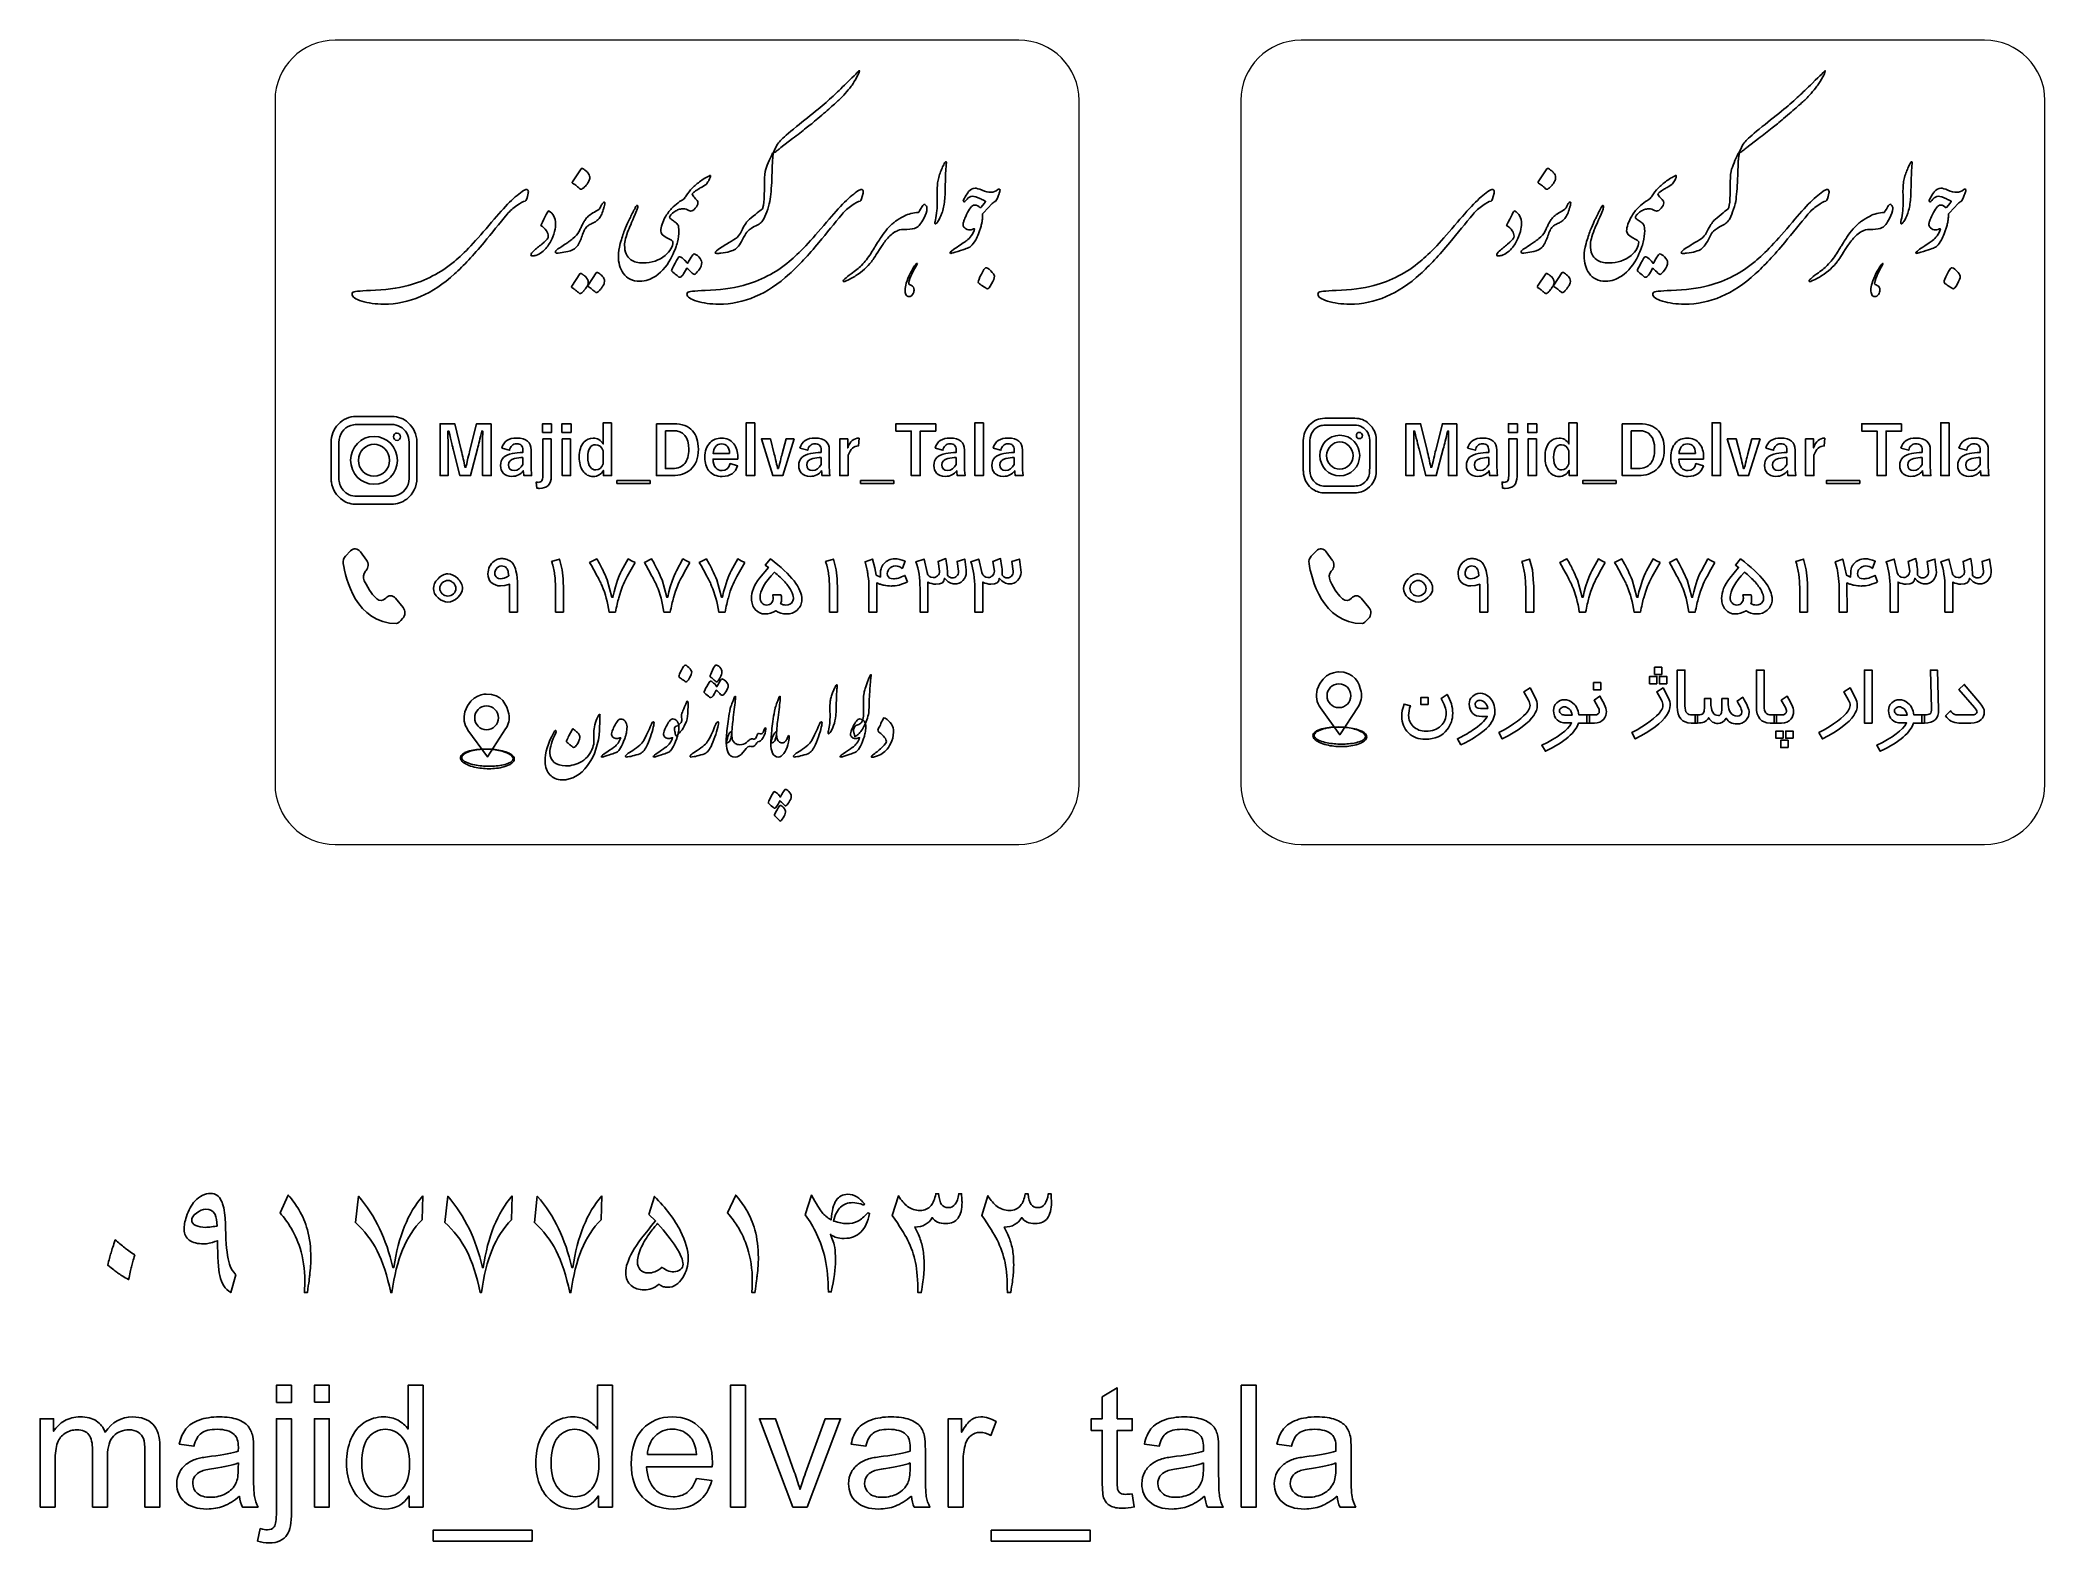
# Model space of a CAD drawing. Header units: millimetres. Extents: x -138.6 to -38.8, y 60 to 134.7.
import ezdxf

# ---------------------------------------------------------------- set-up
doc = ezdxf.new("R2010")
doc.units = ezdxf.units.MM
doc.header["$MEASUREMENT"] = 0
doc.layers.add('Layer 1', color=7, linetype='Continuous')

msp = doc.modelspace()

# ---------------------------------------------------------------- linework, layer by layer
at = {"layer": 'Layer 1', "color": 250, "lineweight": 18}
for points in [[(-123.8965, 134.7069), (-123.8965, 134.7069), (-89.8965, 134.7069), (-89.8965, 134.7069), (-88.2442, 134.7069), (-86.8965, 133.3592), (-86.8965, 131.7069), (-86.8965, 131.7069), (-86.8965, 97.7069), (-86.8965, 97.7069), (-86.8965, 96.0546), (-88.2442, 94.7069), (-89.8965, 94.7069), (-89.8965, 94.7069), (-123.8965, 94.7069), (-123.8965, 94.7069), (-125.5488, 94.7069), (-126.8965, 96.0546), (-126.8965, 97.7069), (-126.8965, 97.7069), (-126.8965, 131.7069), (-126.8965, 131.7069), (-126.8965, 133.3592), (-125.5488, 134.7069), (-123.8965, 134.7069)], [(-75.8499, 134.7069), (-75.8499, 134.7069), (-41.8499, 134.7069), (-41.8499, 134.7069), (-40.1976, 134.7069), (-38.8499, 133.3592), (-38.8499, 131.7069), (-38.8499, 131.7069), (-38.8499, 97.7069), (-38.8499, 97.7069), (-38.8499, 96.0546), (-40.1976, 94.7069), (-41.8499, 94.7069), (-41.8499, 94.7069), (-75.8499, 94.7069), (-75.8499, 94.7069), (-77.5022, 94.7069), (-78.8499, 96.0546), (-78.8499, 97.7069), (-78.8499, 97.7069), (-78.8499, 131.7069), (-78.8499, 131.7069), (-78.8499, 133.3592), (-77.5022, 134.7069), (-75.8499, 134.7069)]]:
    msp.add_open_spline(points, degree=3, knots=[0, 0, 0, 0, 0.125, 0.125, 0.125, 0.25, 0.25, 0.25, 0.375, 0.375, 0.375, 0.5, 0.5, 0.5, 0.625, 0.625, 0.625, 0.75, 0.75, 0.75, 0.875, 0.875, 0.875, 1, 1, 1, 1], dxfattribs=at)
at = {"layer": 'Layer 1', "color": 250}
for points, knots in [([(-101.7551, 129.7101), (-101.6309, 129.8456), (-101.3656, 130.077), (-100.9606, 130.4044), (-100.5838, 130.7021), (-100.2226, 130.9928), (-99.8783, 131.2779), (-99.6017, 131.5008), (-99.3548, 131.7167), (-99.1332, 131.927), (-98.9625, 132.0864), (-98.7395, 132.3009), (-98.4643, 132.5718), (-98.0537, 132.9656), (-97.842, 133.1716), (-97.8322, 133.1913), (-97.8152, 133.1913), (-97.818, 133.1589), (-97.8392, 133.094), (-97.8618, 133.0291), (-97.9182, 132.9204), (-98.0085, 132.7652), (-98.1059, 132.5944), (-98.1821, 132.4759), (-98.2371, 132.4096), (-98.3275, 132.2882), (-98.4234, 132.1711), (-98.5264, 132.0582), (-98.6337, 131.9425), (-98.7169, 131.855), (-98.7776, 131.7943), (-98.8524, 131.7139), (-98.9963, 131.5812), (-99.208, 131.3978), (-99.39, 131.2341), (-99.6186, 131.0366), (-99.8938, 130.8023), (-100.0025, 130.7106), (-100.1026, 130.6273), (-100.1986, 130.5497), (-100.2931, 130.4721), (-100.3835, 130.403), (-100.4695, 130.3395), (-100.6756, 130.173), (-100.9013, 130.0008), (-101.1469, 129.8216), (-101.1469, 129.8216), (-101.7297, 129.3672), (-101.7297, 129.3672), (-101.7706, 129.3319), (-101.8115, 129.2981), (-101.8524, 129.2656), (-101.8919, 129.2346), (-101.9315, 129.2035), (-101.9696, 129.1725), (-102.0443, 129.1118), (-102.0881, 129.092), (-102.1022, 129.1104), (-102.0556, 129.2374), (-102.0048, 129.3503), (-101.9498, 129.4505), (-101.8863, 129.5577), (-101.8214, 129.6438), (-101.7551, 129.7101)], [0, 0, 0, 0, 0.047619, 0.047619, 0.047619, 0.0952381, 0.0952381, 0.0952381, 0.1428571, 0.1428571, 0.1428571, 0.1904762, 0.1904762, 0.1904762, 0.2380952, 0.2380952, 0.2380952, 0.2857143, 0.2857143, 0.2857143, 0.3333333, 0.3333333, 0.3333333, 0.3809524, 0.3809524, 0.3809524, 0.4285714, 0.4285714, 0.4285714, 0.4761905, 0.4761905, 0.4761905, 0.5238095, 0.5238095, 0.5238095, 0.5714286, 0.5714286, 0.5714286, 0.6190476, 0.6190476, 0.6190476, 0.6666667, 0.6666667, 0.6666667, 0.7142857, 0.7142857, 0.7142857, 0.7619048, 0.7619048, 0.7619048, 0.8095238, 0.8095238, 0.8095238, 0.8571429, 0.8571429, 0.8571429, 0.9047619, 0.9047619, 0.9047619, 0.952381, 0.952381, 0.952381, 1, 1, 1, 1]), ([(-53.7085, 129.7101), (-53.5843, 129.8456), (-53.319, 130.077), (-52.914, 130.4044), (-52.5372, 130.7021), (-52.176, 130.9928), (-51.8317, 131.2779), (-51.5551, 131.5008), (-51.3082, 131.7167), (-51.0866, 131.927), (-50.9159, 132.0864), (-50.6929, 132.3009), (-50.4177, 132.5718), (-50.0071, 132.9656), (-49.7954, 133.1716), (-49.7856, 133.1913), (-49.7686, 133.1913), (-49.7714, 133.1589), (-49.7926, 133.094), (-49.8152, 133.0291), (-49.8716, 132.9204), (-49.9619, 132.7652), (-50.0593, 132.5944), (-50.1355, 132.4759), (-50.1905, 132.4096), (-50.2809, 132.2882), (-50.3768, 132.1711), (-50.4798, 132.0582), (-50.5871, 131.9425), (-50.6703, 131.855), (-50.731, 131.7943), (-50.8058, 131.7139), (-50.9497, 131.5812), (-51.1614, 131.3978), (-51.3434, 131.2341), (-51.572, 131.0366), (-51.8472, 130.8023), (-51.9559, 130.7106), (-52.056, 130.6273), (-52.152, 130.5497), (-52.2465, 130.4721), (-52.3369, 130.403), (-52.4229, 130.3395), (-52.629, 130.173), (-52.8547, 130.0008), (-53.1003, 129.8216), (-53.1003, 129.8216), (-53.6831, 129.3672), (-53.6831, 129.3672), (-53.724, 129.3319), (-53.7649, 129.2981), (-53.8058, 129.2656), (-53.8453, 129.2346), (-53.8849, 129.2035), (-53.923, 129.1725), (-53.9977, 129.1118), (-54.0415, 129.092), (-54.0556, 129.1104), (-54.009, 129.2374), (-53.9582, 129.3503), (-53.9032, 129.4505), (-53.8397, 129.5577), (-53.7748, 129.6438), (-53.7085, 129.7101)], [0, 0, 0, 0, 0.047619, 0.047619, 0.047619, 0.0952381, 0.0952381, 0.0952381, 0.1428571, 0.1428571, 0.1428571, 0.1904762, 0.1904762, 0.1904762, 0.2380952, 0.2380952, 0.2380952, 0.2857143, 0.2857143, 0.2857143, 0.3333333, 0.3333333, 0.3333333, 0.3809524, 0.3809524, 0.3809524, 0.4285714, 0.4285714, 0.4285714, 0.4761905, 0.4761905, 0.4761905, 0.5238095, 0.5238095, 0.5238095, 0.5714286, 0.5714286, 0.5714286, 0.6190476, 0.6190476, 0.6190476, 0.6666667, 0.6666667, 0.6666667, 0.7142857, 0.7142857, 0.7142857, 0.7619048, 0.7619048, 0.7619048, 0.8095238, 0.8095238, 0.8095238, 0.8571429, 0.8571429, 0.8571429, 0.9047619, 0.9047619, 0.9047619, 0.952381, 0.952381, 0.952381, 1, 1, 1, 1]), ([(-102.1488, 128.7167), (-102.153, 128.6532), (-102.1615, 128.4062), (-102.1742, 127.9773), (-102.1897, 127.5003), (-102.2207, 127.1052), (-102.2631, 126.7905), (-102.29, 126.5264), (-102.4546, 126.0752), (-102.5735, 125.8267), (-102.6215, 125.7491), (-102.6694, 125.687), (-102.7188, 125.6404), (-102.7767, 125.5826), (-102.8529, 125.5303), (-102.946, 125.4866), (-103.1478, 125.3906), (-103.2917, 125.2961), (-103.3806, 125.2058), (-103.4385, 125.1479), (-103.5048, 125.0407), (-103.5824, 124.8869), (-103.7236, 124.6018), (-103.8604, 124.4127), (-103.9959, 124.3196), (-104.1314, 124.2222), (-104.3741, 124.1531), (-104.724, 124.1122), (-104.7508, 124.1065), (-104.7847, 124.1037), (-104.8228, 124.1037), (-104.8228, 124.1037), (-104.9174, 124.1037), (-104.9174, 124.1037), (-104.9682, 124.1037), (-104.9921, 124.1093), (-104.9921, 124.1206), (-104.9921, 124.1841), (-104.9089, 124.2702), (-104.7396, 124.3775), (-104.6083, 124.4579), (-104.5081, 124.5172), (-104.4418, 124.5553), (-104.2443, 124.6681), (-104.0975, 124.7585), (-104.0044, 124.8248), (-103.8717, 124.9207), (-103.7856, 125.0153), (-103.7433, 125.1056), (-103.6064, 125.3878), (-103.4921, 125.584), (-103.4004, 125.694), (-103.3397, 125.7666), (-102.8711, 126.1522), (-102.7781, 126.2134), (-102.6793, 126.2783), (-102.6271, 126.3375), (-102.6215, 126.3897), (-102.5848, 126.5111), (-102.5636, 126.7242), (-102.5552, 127.0304), (-102.5495, 127.331), (-102.5467, 127.5455), (-102.5467, 127.6753), (-102.5467, 127.9392), (-102.5255, 128.1424), (-102.4818, 128.2835), (-102.4352, 128.4203), (-102.3802, 128.5671), (-102.3153, 128.7209), (-102.2264, 128.9114), (-102.1671, 129.0342), (-102.1403, 129.0892), (-102.1107, 129.1076), (-102.0994, 129.0864), (-102.1078, 129.0229), (-102.1347, 128.8606), (-102.1488, 128.7576), (-102.1488, 128.7167)], [0, 0, 0, 0, 0.0384615, 0.0384615, 0.0384615, 0.0769231, 0.0769231, 0.0769231, 0.1153846, 0.1153846, 0.1153846, 0.1538462, 0.1538462, 0.1538462, 0.1923077, 0.1923077, 0.1923077, 0.2307692, 0.2307692, 0.2307692, 0.2692308, 0.2692308, 0.2692308, 0.3076923, 0.3076923, 0.3076923, 0.3461538, 0.3461538, 0.3461538, 0.3846154, 0.3846154, 0.3846154, 0.4230769, 0.4230769, 0.4230769, 0.4615385, 0.4615385, 0.4615385, 0.5, 0.5, 0.5, 0.5384615, 0.5384615, 0.5384615, 0.5769231, 0.5769231, 0.5769231, 0.6153846, 0.6153846, 0.6153846, 0.6538462, 0.6538462, 0.6538462, 0.6923077, 0.6923077, 0.6923077, 0.7307692, 0.7307692, 0.7307692, 0.7692308, 0.7692308, 0.7692308, 0.8076923, 0.8076923, 0.8076923, 0.8461538, 0.8461538, 0.8461538, 0.8846154, 0.8846154, 0.8846154, 0.9230769, 0.9230769, 0.9230769, 0.9615385, 0.9615385, 0.9615385, 1, 1, 1, 1]), ([(-93.5499, 127.671), (-93.5555, 127.4735), (-93.5598, 127.2943), (-93.5626, 127.1348), (-93.5654, 126.9739), (-93.5739, 126.8399), (-93.588, 126.7284), (-93.6092, 126.4913), (-93.6557, 126.2825), (-93.7235, 126.099), (-93.7926, 125.9156), (-93.8476, 125.7928), (-93.8872, 125.7322), (-93.9267, 125.6715), (-93.9591, 125.6277), (-93.9845, 125.6009), (-94.0142, 125.5727), (-94.0381, 125.5642), (-94.0551, 125.5741), (-94.0706, 125.5826), (-94.0762, 125.5995), (-94.0706, 125.6207), (-94.0706, 125.6263), (-94.0551, 125.7096), (-94.0212, 125.8719), (-93.9888, 126.0327), (-93.9676, 126.1894), (-93.9591, 126.3403), (-93.9507, 126.4913), (-93.9492, 126.7058), (-93.9549, 126.9838), (-93.9605, 127.2604), (-93.9535, 127.4721), (-93.9351, 127.6174), (-93.9238, 127.7035), (-93.9055, 127.791), (-93.8787, 127.8827), (-93.8533, 127.973), (-93.8237, 128.0633), (-93.7898, 128.1508), (-93.7573, 128.2397), (-93.7221, 128.323), (-93.6854, 128.402), (-93.6473, 128.4796), (-93.6134, 128.5502), (-93.5838, 128.6108), (-93.5584, 128.6489), (-93.5372, 128.6645), (-93.5174, 128.656), (-93.4977, 128.6475), (-93.4892, 128.632), (-93.492, 128.6108), (-93.4977, 128.5883), (-93.5047, 128.536), (-93.5104, 128.4556), (-93.5174, 128.3738), (-93.5245, 128.2835), (-93.5301, 128.1819), (-93.5358, 128.0817), (-93.54, 127.9829), (-93.5443, 127.8869), (-93.5485, 127.7896), (-93.5499, 127.719), (-93.5499, 127.671)], [0, 0, 0, 0, 0.047619, 0.047619, 0.047619, 0.0952381, 0.0952381, 0.0952381, 0.1428571, 0.1428571, 0.1428571, 0.1904762, 0.1904762, 0.1904762, 0.2380952, 0.2380952, 0.2380952, 0.2857143, 0.2857143, 0.2857143, 0.3333333, 0.3333333, 0.3333333, 0.3809524, 0.3809524, 0.3809524, 0.4285714, 0.4285714, 0.4285714, 0.4761905, 0.4761905, 0.4761905, 0.5238095, 0.5238095, 0.5238095, 0.5714286, 0.5714286, 0.5714286, 0.6190476, 0.6190476, 0.6190476, 0.6666667, 0.6666667, 0.6666667, 0.7142857, 0.7142857, 0.7142857, 0.7619048, 0.7619048, 0.7619048, 0.8095238, 0.8095238, 0.8095238, 0.8571429, 0.8571429, 0.8571429, 0.9047619, 0.9047619, 0.9047619, 0.952381, 0.952381, 0.952381, 1, 1, 1, 1]), ([(-54.1022, 128.7167), (-54.1064, 128.6532), (-54.1149, 128.4062), (-54.1276, 127.9773), (-54.1431, 127.5003), (-54.1741, 127.1052), (-54.2165, 126.7905), (-54.2434, 126.5264), (-54.408, 126.0752), (-54.5269, 125.8267), (-54.5749, 125.7491), (-54.6228, 125.687), (-54.6722, 125.6404), (-54.7301, 125.5826), (-54.8063, 125.5303), (-54.8994, 125.4866), (-55.1012, 125.3906), (-55.2451, 125.2961), (-55.334, 125.2058), (-55.3919, 125.1479), (-55.4582, 125.0407), (-55.5358, 124.8869), (-55.677, 124.6018), (-55.8138, 124.4127), (-55.9493, 124.3196), (-56.0848, 124.2222), (-56.3275, 124.1531), (-56.6774, 124.1122), (-56.7042, 124.1065), (-56.7381, 124.1037), (-56.7762, 124.1037), (-56.7762, 124.1037), (-56.8708, 124.1037), (-56.8708, 124.1037), (-56.9216, 124.1037), (-56.9455, 124.1093), (-56.9455, 124.1206), (-56.9455, 124.1841), (-56.8623, 124.2702), (-56.693, 124.3775), (-56.5617, 124.4579), (-56.4615, 124.5172), (-56.3952, 124.5553), (-56.1977, 124.6681), (-56.0509, 124.7585), (-55.9578, 124.8248), (-55.8251, 124.9207), (-55.739, 125.0153), (-55.6967, 125.1056), (-55.5598, 125.3878), (-55.4455, 125.584), (-55.3538, 125.694), (-55.2931, 125.7666), (-54.8245, 126.1522), (-54.7315, 126.2134), (-54.6327, 126.2783), (-54.5805, 126.3375), (-54.5749, 126.3897), (-54.5382, 126.5111), (-54.517, 126.7242), (-54.5086, 127.0304), (-54.5029, 127.331), (-54.5001, 127.5455), (-54.5001, 127.6753), (-54.5001, 127.9392), (-54.4789, 128.1424), (-54.4352, 128.2835), (-54.3886, 128.4203), (-54.3336, 128.5671), (-54.2687, 128.7209), (-54.1798, 128.9114), (-54.1205, 129.0342), (-54.0937, 129.0892), (-54.0641, 129.1076), (-54.0528, 129.0864), (-54.0612, 129.0229), (-54.0881, 128.8606), (-54.1022, 128.7576), (-54.1022, 128.7167)], [0, 0, 0, 0, 0.0384615, 0.0384615, 0.0384615, 0.0769231, 0.0769231, 0.0769231, 0.1153846, 0.1153846, 0.1153846, 0.1538462, 0.1538462, 0.1538462, 0.1923077, 0.1923077, 0.1923077, 0.2307692, 0.2307692, 0.2307692, 0.2692308, 0.2692308, 0.2692308, 0.3076923, 0.3076923, 0.3076923, 0.3461538, 0.3461538, 0.3461538, 0.3846154, 0.3846154, 0.3846154, 0.4230769, 0.4230769, 0.4230769, 0.4615385, 0.4615385, 0.4615385, 0.5, 0.5, 0.5, 0.5384615, 0.5384615, 0.5384615, 0.5769231, 0.5769231, 0.5769231, 0.6153846, 0.6153846, 0.6153846, 0.6538462, 0.6538462, 0.6538462, 0.6923077, 0.6923077, 0.6923077, 0.7307692, 0.7307692, 0.7307692, 0.7692308, 0.7692308, 0.7692308, 0.8076923, 0.8076923, 0.8076923, 0.8461538, 0.8461538, 0.8461538, 0.8846154, 0.8846154, 0.8846154, 0.9230769, 0.9230769, 0.9230769, 0.9615385, 0.9615385, 0.9615385, 1, 1, 1, 1]), ([(-45.5033, 127.671), (-45.5089, 127.4735), (-45.5132, 127.2943), (-45.516, 127.1348), (-45.5188, 126.9739), (-45.5273, 126.8399), (-45.5414, 126.7284), (-45.5626, 126.4913), (-45.6091, 126.2825), (-45.6769, 126.099), (-45.746, 125.9156), (-45.801, 125.7928), (-45.8406, 125.7322), (-45.8801, 125.6715), (-45.9125, 125.6277), (-45.9379, 125.6009), (-45.9676, 125.5727), (-45.9915, 125.5642), (-46.0085, 125.5741), (-46.024, 125.5826), (-46.0296, 125.5995), (-46.024, 125.6207), (-46.024, 125.6263), (-46.0085, 125.7096), (-45.9746, 125.8719), (-45.9422, 126.0327), (-45.921, 126.1894), (-45.9125, 126.3403), (-45.9041, 126.4913), (-45.9026, 126.7058), (-45.9083, 126.9838), (-45.9139, 127.2604), (-45.9069, 127.4721), (-45.8885, 127.6174), (-45.8772, 127.7035), (-45.8589, 127.791), (-45.8321, 127.8827), (-45.8067, 127.973), (-45.7771, 128.0633), (-45.7432, 128.1508), (-45.7107, 128.2397), (-45.6755, 128.323), (-45.6388, 128.402), (-45.6007, 128.4796), (-45.5668, 128.5502), (-45.5372, 128.6108), (-45.5118, 128.6489), (-45.4906, 128.6645), (-45.4708, 128.656), (-45.4511, 128.6475), (-45.4426, 128.632), (-45.4454, 128.6108), (-45.4511, 128.5883), (-45.4581, 128.536), (-45.4638, 128.4556), (-45.4708, 128.3738), (-45.4779, 128.2835), (-45.4835, 128.1819), (-45.4892, 128.0817), (-45.4934, 127.9829), (-45.4977, 127.8869), (-45.5019, 127.7896), (-45.5033, 127.719), (-45.5033, 127.671)], [0, 0, 0, 0, 0.047619, 0.047619, 0.047619, 0.0952381, 0.0952381, 0.0952381, 0.1428571, 0.1428571, 0.1428571, 0.1904762, 0.1904762, 0.1904762, 0.2380952, 0.2380952, 0.2380952, 0.2857143, 0.2857143, 0.2857143, 0.3333333, 0.3333333, 0.3333333, 0.3809524, 0.3809524, 0.3809524, 0.4285714, 0.4285714, 0.4285714, 0.4761905, 0.4761905, 0.4761905, 0.5238095, 0.5238095, 0.5238095, 0.5714286, 0.5714286, 0.5714286, 0.6190476, 0.6190476, 0.6190476, 0.6666667, 0.6666667, 0.6666667, 0.7142857, 0.7142857, 0.7142857, 0.7619048, 0.7619048, 0.7619048, 0.8095238, 0.8095238, 0.8095238, 0.8571429, 0.8571429, 0.8571429, 0.9047619, 0.9047619, 0.9047619, 0.952381, 0.952381, 0.952381, 1, 1, 1, 1]), ([(-111.2465, 127.94), (-111.2329, 127.8885), (-111.2329, 127.8361), (-111.2483, 127.781), (-111.2627, 127.7268), (-111.2907, 127.6689), (-111.3314, 127.6093), (-111.3558, 127.5686), (-111.382, 127.5316), (-111.41, 127.499), (-111.4371, 127.4665), (-111.4661, 127.4358), (-111.4959, 127.405), (-111.5049, 127.3951), (-111.5185, 127.3815), (-111.5384, 127.3653), (-111.5573, 127.3499), (-111.5781, 127.3345), (-111.5989, 127.321), (-111.6197, 127.3065), (-111.6405, 127.2966), (-111.6595, 127.2903), (-111.6793, 127.2839), (-111.6938, 127.2866), (-111.7019, 127.2966), (-111.7661, 127.3481), (-111.8285, 127.3996), (-111.8899, 127.4529), (-111.9523, 127.5063), (-112.0201, 127.5551), (-112.0942, 127.6011), (-112.1068, 127.6102), (-112.1122, 127.6183), (-112.1113, 127.6265), (-112.1104, 127.6346), (-112.1059, 127.6463), (-112.0969, 127.6626), (-112.0969, 127.6626), (-111.673, 128.3079), (-111.673, 128.3079), (-111.6604, 128.3259), (-111.6486, 128.3341), (-111.636, 128.3332), (-111.6233, 128.3323), (-111.6107, 128.3277), (-111.5962, 128.3187), (-111.5591, 128.2979), (-111.5221, 128.2735), (-111.485, 128.2473), (-111.448, 128.2211), (-111.4136, 128.1922), (-111.382, 128.1615), (-111.3504, 128.1307), (-111.3224, 128.0964), (-111.2989, 128.0602), (-111.2745, 128.0241), (-111.2573, 127.9843), (-111.2465, 127.94)], [0, 0, 0, 0, 0.0526316, 0.0526316, 0.0526316, 0.1052632, 0.1052632, 0.1052632, 0.1578947, 0.1578947, 0.1578947, 0.2105263, 0.2105263, 0.2105263, 0.2631579, 0.2631579, 0.2631579, 0.3157895, 0.3157895, 0.3157895, 0.3684211, 0.3684211, 0.3684211, 0.4210526, 0.4210526, 0.4210526, 0.4736842, 0.4736842, 0.4736842, 0.5263158, 0.5263158, 0.5263158, 0.5789474, 0.5789474, 0.5789474, 0.6315789, 0.6315789, 0.6315789, 0.6842105, 0.6842105, 0.6842105, 0.7368421, 0.7368421, 0.7368421, 0.7894737, 0.7894737, 0.7894737, 0.8421053, 0.8421053, 0.8421053, 0.8947368, 0.8947368, 0.8947368, 0.9473684, 0.9473684, 0.9473684, 1, 1, 1, 1]), ([(-106.368, 127.0685), (-106.2805, 127.2011), (-106.1719, 127.3253), (-106.0435, 127.441), (-105.9151, 127.5567), (-105.7655, 127.6725), (-105.5947, 127.7882), (-105.4875, 127.8545), (-105.3972, 127.9081), (-105.3224, 127.949), (-105.2786, 127.9688), (-105.2504, 127.9773), (-105.2391, 127.9744), (-105.2321, 127.966), (-105.2293, 127.949), (-105.2321, 127.9236), (-105.2363, 127.9053), (-105.2518, 127.8658), (-105.2772, 127.8079), (-105.3069, 127.743), (-105.3224, 127.7091), (-105.3224, 127.7091), (-105.369, 127.6273), (-105.4127, 127.568), (-105.4508, 127.5313), (-105.4593, 127.5229), (-105.496, 127.5003), (-105.5623, 127.4608), (-105.6639, 127.3973), (-105.7358, 127.355), (-105.7768, 127.3338), (-105.8262, 127.3056), (-105.8925, 127.2632), (-105.9729, 127.2054), (-106.0548, 127.1475), (-106.114, 127.101), (-106.1493, 127.0685), (-106.1493, 127.0332), (-106.131, 126.9951), (-106.0957, 126.957), (-106.0759, 126.9373), (-106.0505, 126.9076), (-106.0167, 126.8653), (-105.9616, 126.8046), (-105.9193, 126.7595), (-105.8883, 126.7298), (-105.8671, 126.6988), (-105.8558, 126.6635), (-105.8558, 126.6226), (-105.8558, 126.5365), (-105.8995, 126.4476), (-105.9884, 126.3531), (-106.0731, 126.2543), (-106.1507, 126.2049), (-106.2199, 126.2049), (-106.2382, 126.2049), (-106.2693, 126.2162), (-106.3102, 126.2374), (-106.4075, 126.2896), (-106.4922, 126.3164), (-106.567, 126.3164), (-106.6361, 126.3164), (-106.7039, 126.3093), (-106.7688, 126.2952), (-106.8351, 126.274), (-106.8986, 126.2472), (-106.9593, 126.2176), (-107.0284, 126.1781), (-107.0976, 126.1259), (-107.1667, 126.0596), (-107.2274, 125.9961), (-107.2599, 125.9438), (-107.2655, 125.9029), (-107.2655, 125.9029), (-107.2662, 125.9026), (-107.2662, 125.9026), (-107.2662, 125.9026), (-107.2655, 125.8986), (-107.2655, 125.8986), (-107.2655, 125.8605), (-107.2345, 125.821), (-107.1724, 125.7829), (-107.1103, 125.7448), (-107.0482, 125.7025), (-106.9847, 125.6573), (-106.9212, 125.6108), (-106.876, 125.56), (-106.8478, 125.5021), (-106.821, 125.4386), (-106.8069, 125.3455), (-106.8069, 125.2213), (-106.8069, 125.0393), (-106.8309, 124.853), (-106.8774, 124.6625), (-106.924, 124.4776), (-107.0115, 124.249), (-107.1385, 123.9767), (-107.3389, 123.5548), (-107.6112, 123.2189), (-107.9569, 122.9678), (-108.0825, 122.8873), (-108.2067, 122.8266), (-108.3281, 122.7857), (-108.4607, 122.742), (-108.6032, 122.7194), (-108.7542, 122.7194), (-109.1098, 122.7194), (-109.3822, 122.852), (-109.5727, 123.1159), (-109.735, 123.3417), (-109.8168, 123.6324), (-109.8168, 123.9852), (-109.8168, 124.1418), (-109.7843, 124.3464), (-109.718, 124.6004), (-109.6517, 124.8459), (-109.5826, 125.0576), (-109.5106, 125.2368), (-109.433, 125.4217), (-109.3681, 125.5783), (-109.313, 125.7039), (-109.2961, 125.735), (-109.2721, 125.7815), (-109.2425, 125.8436), (-109.2114, 125.9043), (-109.1733, 125.9861), (-109.1268, 126.0849), (-109.0929, 126.1456), (-109.0633, 126.2006), (-109.0379, 126.25), (-109.0111, 126.2994), (-108.9899, 126.3446), (-108.973, 126.3827), (-108.932, 126.4574), (-108.901, 126.4927), (-108.8784, 126.4899), (-108.8474, 126.4843), (-108.8403, 126.4532), (-108.853, 126.3954), (-108.8671, 126.3262), (-108.8855, 126.2669), (-108.9066, 126.2176), (-109.1028, 125.7646), (-109.2382, 125.4499), (-109.313, 125.2707), (-109.4414, 124.9419), (-109.5064, 124.6893), (-109.5064, 124.5101), (-109.5064, 124.17), (-109.4019, 123.9287), (-109.1931, 123.782), (-109.0379, 123.6804), (-108.8389, 123.6296), (-108.5934, 123.6296), (-108.1517, 123.6296), (-107.7834, 123.7537), (-107.4856, 124.0007), (-107.2316, 124.2138), (-107.1046, 124.4367), (-107.1046, 124.671), (-107.1046, 124.7175), (-107.2034, 124.7867), (-107.4024, 124.877), (-107.6042, 124.9715), (-107.7044, 125.0858), (-107.7044, 125.2213), (-107.7044, 125.3173), (-107.6832, 125.4273), (-107.6394, 125.5501), (-107.5971, 125.6715), (-107.5463, 125.7886), (-107.4856, 125.8986), (-107.4856, 125.8986), (-107.4833, 125.9024), (-107.4833, 125.9024), (-107.4833, 125.9024), (-107.4842, 125.9029), (-107.4842, 125.9029), (-107.3967, 126.0539), (-107.2909, 126.2007), (-107.1667, 126.3404), (-107.0637, 126.4406), (-106.9565, 126.5337), (-106.8436, 126.6226), (-106.7392, 126.696), (-106.6573, 126.7482), (-106.5995, 126.7792), (-106.567, 126.7905), (-106.5331, 126.8216), (-106.5007, 126.8738), (-106.4569, 126.9316), (-106.4132, 126.9965), (-106.368, 127.0685)], [0, 0, 0, 0, 0.015625, 0.015625, 0.015625, 0.03125, 0.03125, 0.03125, 0.046875, 0.046875, 0.046875, 0.0625, 0.0625, 0.0625, 0.078125, 0.078125, 0.078125, 0.09375, 0.09375, 0.09375, 0.109375, 0.109375, 0.109375, 0.125, 0.125, 0.125, 0.140625, 0.140625, 0.140625, 0.15625, 0.15625, 0.15625, 0.171875, 0.171875, 0.171875, 0.1875, 0.1875, 0.1875, 0.203125, 0.203125, 0.203125, 0.21875, 0.21875, 0.21875, 0.234375, 0.234375, 0.234375, 0.25, 0.25, 0.25, 0.265625, 0.265625, 0.265625, 0.28125, 0.28125, 0.28125, 0.296875, 0.296875, 0.296875, 0.3125, 0.3125, 0.3125, 0.328125, 0.328125, 0.328125, 0.34375, 0.34375, 0.34375, 0.359375, 0.359375, 0.359375, 0.375, 0.375, 0.375, 0.390625, 0.390625, 0.390625, 0.40625, 0.40625, 0.40625, 0.421875, 0.421875, 0.421875, 0.4375, 0.4375, 0.4375, 0.453125, 0.453125, 0.453125, 0.46875, 0.46875, 0.46875, 0.484375, 0.484375, 0.484375, 0.5, 0.5, 0.5, 0.515625, 0.515625, 0.515625, 0.53125, 0.53125, 0.53125, 0.546875, 0.546875, 0.546875, 0.5625, 0.5625, 0.5625, 0.578125, 0.578125, 0.578125, 0.59375, 0.59375, 0.59375, 0.609375, 0.609375, 0.609375, 0.625, 0.625, 0.625, 0.640625, 0.640625, 0.640625, 0.65625, 0.65625, 0.65625, 0.671875, 0.671875, 0.671875, 0.6875, 0.6875, 0.6875, 0.703125, 0.703125, 0.703125, 0.71875, 0.71875, 0.71875, 0.734375, 0.734375, 0.734375, 0.75, 0.75, 0.75, 0.765625, 0.765625, 0.765625, 0.78125, 0.78125, 0.78125, 0.796875, 0.796875, 0.796875, 0.8125, 0.8125, 0.8125, 0.828125, 0.828125, 0.828125, 0.84375, 0.84375, 0.84375, 0.859375, 0.859375, 0.859375, 0.875, 0.875, 0.875, 0.890625, 0.890625, 0.890625, 0.90625, 0.90625, 0.90625, 0.921875, 0.921875, 0.921875, 0.9375, 0.9375, 0.9375, 0.953125, 0.953125, 0.953125, 0.96875, 0.96875, 0.96875, 0.984375, 0.984375, 0.984375, 1, 1, 1, 1]), ([(-63.1999, 127.94), (-63.1863, 127.8885), (-63.1863, 127.8361), (-63.2017, 127.781), (-63.2161, 127.7268), (-63.2441, 127.6689), (-63.2848, 127.6093), (-63.3092, 127.5686), (-63.3354, 127.5316), (-63.3634, 127.499), (-63.3905, 127.4665), (-63.4195, 127.4358), (-63.4493, 127.405), (-63.4583, 127.3951), (-63.4719, 127.3815), (-63.4918, 127.3653), (-63.5107, 127.3499), (-63.5315, 127.3345), (-63.5523, 127.321), (-63.5731, 127.3065), (-63.5939, 127.2966), (-63.6129, 127.2903), (-63.6327, 127.2839), (-63.6472, 127.2866), (-63.6553, 127.2966), (-63.7195, 127.3481), (-63.7819, 127.3996), (-63.8433, 127.4529), (-63.9057, 127.5063), (-63.9735, 127.5551), (-64.0476, 127.6011), (-64.0602, 127.6102), (-64.0656, 127.6183), (-64.0647, 127.6265), (-64.0638, 127.6346), (-64.0593, 127.6463), (-64.0503, 127.6626), (-64.0503, 127.6626), (-63.6264, 128.3079), (-63.6264, 128.3079), (-63.6138, 128.3259), (-63.602, 128.3341), (-63.5894, 128.3332), (-63.5767, 128.3323), (-63.5641, 128.3277), (-63.5496, 128.3187), (-63.5125, 128.2979), (-63.4755, 128.2735), (-63.4384, 128.2473), (-63.4014, 128.2211), (-63.367, 128.1922), (-63.3354, 128.1615), (-63.3038, 128.1307), (-63.2758, 128.0964), (-63.2523, 128.0602), (-63.2279, 128.0241), (-63.2107, 127.9843), (-63.1999, 127.94)], [0, 0, 0, 0, 0.0526316, 0.0526316, 0.0526316, 0.1052632, 0.1052632, 0.1052632, 0.1578947, 0.1578947, 0.1578947, 0.2105263, 0.2105263, 0.2105263, 0.2631579, 0.2631579, 0.2631579, 0.3157895, 0.3157895, 0.3157895, 0.3684211, 0.3684211, 0.3684211, 0.4210526, 0.4210526, 0.4210526, 0.4736842, 0.4736842, 0.4736842, 0.5263158, 0.5263158, 0.5263158, 0.5789474, 0.5789474, 0.5789474, 0.6315789, 0.6315789, 0.6315789, 0.6842105, 0.6842105, 0.6842105, 0.7368421, 0.7368421, 0.7368421, 0.7894737, 0.7894737, 0.7894737, 0.8421053, 0.8421053, 0.8421053, 0.8947368, 0.8947368, 0.8947368, 0.9473684, 0.9473684, 0.9473684, 1, 1, 1, 1]), ([(-58.3214, 127.0685), (-58.2339, 127.2011), (-58.1253, 127.3253), (-57.9969, 127.441), (-57.8685, 127.5567), (-57.7189, 127.6725), (-57.5481, 127.7882), (-57.4409, 127.8545), (-57.3506, 127.9081), (-57.2758, 127.949), (-57.232, 127.9688), (-57.2038, 127.9773), (-57.1925, 127.9744), (-57.1855, 127.966), (-57.1827, 127.949), (-57.1855, 127.9236), (-57.1897, 127.9053), (-57.2052, 127.8658), (-57.2306, 127.8079), (-57.2603, 127.743), (-57.2758, 127.7091), (-57.2758, 127.7091), (-57.3224, 127.6273), (-57.3661, 127.568), (-57.4042, 127.5313), (-57.4127, 127.5229), (-57.4494, 127.5003), (-57.5157, 127.4608), (-57.6173, 127.3973), (-57.6892, 127.355), (-57.7302, 127.3338), (-57.7796, 127.3056), (-57.8459, 127.2632), (-57.9263, 127.2054), (-58.0082, 127.1475), (-58.0674, 127.101), (-58.1027, 127.0685), (-58.1027, 127.0332), (-58.0844, 126.9951), (-58.0491, 126.957), (-58.0293, 126.9373), (-58.0039, 126.9076), (-57.9701, 126.8653), (-57.915, 126.8046), (-57.8727, 126.7595), (-57.8417, 126.7298), (-57.8205, 126.6988), (-57.8092, 126.6635), (-57.8092, 126.6226), (-57.8092, 126.5365), (-57.8529, 126.4476), (-57.9418, 126.3531), (-58.0265, 126.2543), (-58.1041, 126.2049), (-58.1733, 126.2049), (-58.1916, 126.2049), (-58.2227, 126.2162), (-58.2636, 126.2374), (-58.3609, 126.2896), (-58.4456, 126.3164), (-58.5204, 126.3164), (-58.5895, 126.3164), (-58.6573, 126.3093), (-58.7222, 126.2952), (-58.7885, 126.274), (-58.852, 126.2472), (-58.9127, 126.2176), (-58.9818, 126.1781), (-59.051, 126.1259), (-59.1201, 126.0596), (-59.1808, 125.9961), (-59.2133, 125.9438), (-59.2189, 125.9029), (-59.2189, 125.9029), (-59.2196, 125.9026), (-59.2196, 125.9026), (-59.2196, 125.9026), (-59.2189, 125.8986), (-59.2189, 125.8986), (-59.2189, 125.8605), (-59.1879, 125.821), (-59.1258, 125.7829), (-59.0637, 125.7448), (-59.0016, 125.7025), (-58.9381, 125.6573), (-58.8746, 125.6108), (-58.8294, 125.56), (-58.8012, 125.5021), (-58.7744, 125.4386), (-58.7603, 125.3455), (-58.7603, 125.2213), (-58.7603, 125.0393), (-58.7843, 124.853), (-58.8308, 124.6625), (-58.8774, 124.4776), (-58.9649, 124.249), (-59.0919, 123.9767), (-59.2923, 123.5548), (-59.5646, 123.2189), (-59.9103, 122.9678), (-60.0359, 122.8873), (-60.1601, 122.8266), (-60.2815, 122.7857), (-60.4141, 122.742), (-60.5566, 122.7194), (-60.7076, 122.7194), (-61.0632, 122.7194), (-61.3356, 122.852), (-61.5261, 123.1159), (-61.6884, 123.3417), (-61.7702, 123.6324), (-61.7702, 123.9852), (-61.7702, 124.1418), (-61.7377, 124.3464), (-61.6714, 124.6004), (-61.6051, 124.8459), (-61.536, 125.0576), (-61.464, 125.2368), (-61.3864, 125.4217), (-61.3215, 125.5783), (-61.2664, 125.7039), (-61.2495, 125.735), (-61.2255, 125.7815), (-61.1959, 125.8436), (-61.1648, 125.9043), (-61.1267, 125.9861), (-61.0802, 126.0849), (-61.0463, 126.1456), (-61.0167, 126.2006), (-60.9913, 126.25), (-60.9645, 126.2994), (-60.9433, 126.3446), (-60.9264, 126.3827), (-60.8854, 126.4574), (-60.8544, 126.4927), (-60.8318, 126.4899), (-60.8008, 126.4843), (-60.7937, 126.4532), (-60.8064, 126.3954), (-60.8205, 126.3262), (-60.8389, 126.2669), (-60.86, 126.2176), (-61.0562, 125.7646), (-61.1916, 125.4499), (-61.2664, 125.2707), (-61.3948, 124.9419), (-61.4598, 124.6893), (-61.4598, 124.5101), (-61.4598, 124.17), (-61.3553, 123.9287), (-61.1465, 123.782), (-60.9913, 123.6804), (-60.7923, 123.6296), (-60.5468, 123.6296), (-60.1051, 123.6296), (-59.7368, 123.7537), (-59.439, 124.0007), (-59.185, 124.2138), (-59.058, 124.4367), (-59.058, 124.671), (-59.058, 124.7175), (-59.1568, 124.7867), (-59.3558, 124.877), (-59.5576, 124.9715), (-59.6578, 125.0858), (-59.6578, 125.2213), (-59.6578, 125.3173), (-59.6366, 125.4273), (-59.5928, 125.5501), (-59.5505, 125.6715), (-59.4997, 125.7886), (-59.439, 125.8986), (-59.439, 125.8986), (-59.4367, 125.9024), (-59.4367, 125.9024), (-59.4367, 125.9024), (-59.4376, 125.9029), (-59.4376, 125.9029), (-59.3501, 126.0539), (-59.2443, 126.2007), (-59.1201, 126.3404), (-59.0171, 126.4406), (-58.9099, 126.5337), (-58.797, 126.6226), (-58.6926, 126.696), (-58.6107, 126.7482), (-58.5529, 126.7792), (-58.5204, 126.7905), (-58.4865, 126.8216), (-58.4541, 126.8738), (-58.4103, 126.9316), (-58.3666, 126.9965), (-58.3214, 127.0685)], [0, 0, 0, 0, 0.015625, 0.015625, 0.015625, 0.03125, 0.03125, 0.03125, 0.046875, 0.046875, 0.046875, 0.0625, 0.0625, 0.0625, 0.078125, 0.078125, 0.078125, 0.09375, 0.09375, 0.09375, 0.109375, 0.109375, 0.109375, 0.125, 0.125, 0.125, 0.140625, 0.140625, 0.140625, 0.15625, 0.15625, 0.15625, 0.171875, 0.171875, 0.171875, 0.1875, 0.1875, 0.1875, 0.203125, 0.203125, 0.203125, 0.21875, 0.21875, 0.21875, 0.234375, 0.234375, 0.234375, 0.25, 0.25, 0.25, 0.265625, 0.265625, 0.265625, 0.28125, 0.28125, 0.28125, 0.296875, 0.296875, 0.296875, 0.3125, 0.3125, 0.3125, 0.328125, 0.328125, 0.328125, 0.34375, 0.34375, 0.34375, 0.359375, 0.359375, 0.359375, 0.375, 0.375, 0.375, 0.390625, 0.390625, 0.390625, 0.40625, 0.40625, 0.40625, 0.421875, 0.421875, 0.421875, 0.4375, 0.4375, 0.4375, 0.453125, 0.453125, 0.453125, 0.46875, 0.46875, 0.46875, 0.484375, 0.484375, 0.484375, 0.5, 0.5, 0.5, 0.515625, 0.515625, 0.515625, 0.53125, 0.53125, 0.53125, 0.546875, 0.546875, 0.546875, 0.5625, 0.5625, 0.5625, 0.578125, 0.578125, 0.578125, 0.59375, 0.59375, 0.59375, 0.609375, 0.609375, 0.609375, 0.625, 0.625, 0.625, 0.640625, 0.640625, 0.640625, 0.65625, 0.65625, 0.65625, 0.671875, 0.671875, 0.671875, 0.6875, 0.6875, 0.6875, 0.703125, 0.703125, 0.703125, 0.71875, 0.71875, 0.71875, 0.734375, 0.734375, 0.734375, 0.75, 0.75, 0.75, 0.765625, 0.765625, 0.765625, 0.78125, 0.78125, 0.78125, 0.796875, 0.796875, 0.796875, 0.8125, 0.8125, 0.8125, 0.828125, 0.828125, 0.828125, 0.84375, 0.84375, 0.84375, 0.859375, 0.859375, 0.859375, 0.875, 0.875, 0.875, 0.890625, 0.890625, 0.890625, 0.90625, 0.90625, 0.90625, 0.921875, 0.921875, 0.921875, 0.9375, 0.9375, 0.9375, 0.953125, 0.953125, 0.953125, 0.96875, 0.96875, 0.96875, 0.984375, 0.984375, 0.984375, 1, 1, 1, 1]), ([(-114.302, 127.0932), (-114.3526, 126.8429), (-114.4023, 126.7119), (-114.4502, 126.701), (-114.5559, 126.6766), (-114.6924, 126.6061), (-114.8605, 126.4896), (-115.0439, 126.3603), (-115.2057, 126.2148), (-115.3449, 126.0521), (-115.7299, 125.5831), (-116.114, 125.1132), (-116.4989, 124.6432), (-117.0249, 124.0133), (-117.5138, 123.4919), (-117.9657, 123.0789), (-119.0601, 122.0775), (-120.2314, 121.5769), (-121.4794, 121.5769), (-121.8888, 121.5769), (-122.2548, 121.6266), (-122.5784, 121.726), (-122.901, 121.8254), (-123.0628, 121.9402), (-123.0628, 122.0703), (-123.0628, 122.1001), (-123.0528, 122.1299), (-123.0338, 122.1598), (-123.0022, 122.2068), (-122.7076, 122.2393), (-122.1518, 122.2547), (-121.4424, 122.2754), (-120.8161, 122.3595), (-120.272, 122.5068), (-119.418, 122.7382), (-118.6507, 123.1358), (-117.9711, 123.7015), (-117.4985, 124.0956), (-116.8812, 124.7463), (-116.1203, 125.6545), (-115.4551, 126.4507), (-114.9265, 126.974), (-114.5342, 127.2234), (-114.4746, 127.2622), (-114.424, 127.2812), (-114.3833, 127.2812), (-114.3237, 127.2812), (-114.2938, 127.2424), (-114.2938, 127.1646), (-114.2938, 127.1439), (-114.2966, 127.1195), (-114.302, 127.0932)], [0, 0, 0, 0, 0.0588235, 0.0588235, 0.0588235, 0.1176471, 0.1176471, 0.1176471, 0.1764706, 0.1764706, 0.1764706, 0.2352941, 0.2352941, 0.2352941, 0.2941176, 0.2941176, 0.2941176, 0.3529412, 0.3529412, 0.3529412, 0.4117647, 0.4117647, 0.4117647, 0.4705882, 0.4705882, 0.4705882, 0.5294118, 0.5294118, 0.5294118, 0.5882353, 0.5882353, 0.5882353, 0.6470588, 0.6470588, 0.6470588, 0.7058824, 0.7058824, 0.7058824, 0.7647059, 0.7647059, 0.7647059, 0.8235294, 0.8235294, 0.8235294, 0.8823529, 0.8823529, 0.8823529, 0.9411765, 0.9411765, 0.9411765, 1, 1, 1, 1]), ([(-97.6416, 127.0932), (-97.6922, 126.8429), (-97.7419, 126.7119), (-97.7898, 126.701), (-97.8955, 126.6766), (-98.032, 126.6061), (-98.2001, 126.4896), (-98.3835, 126.3603), (-98.5453, 126.2148), (-98.6845, 126.0521), (-99.0695, 125.5831), (-99.4536, 125.1132), (-99.8385, 124.6432), (-100.3645, 124.0133), (-100.8534, 123.4919), (-101.3053, 123.0789), (-102.3997, 122.0775), (-103.571, 121.5769), (-104.819, 121.5769), (-105.2284, 121.5769), (-105.5944, 121.6266), (-105.918, 121.726), (-106.2406, 121.8254), (-106.4024, 121.9402), (-106.4024, 122.0703), (-106.4024, 122.1001), (-106.3924, 122.1299), (-106.3734, 122.1598), (-106.3418, 122.2068), (-106.0472, 122.2393), (-105.4914, 122.2547), (-104.782, 122.2754), (-104.1557, 122.3595), (-103.6116, 122.5068), (-102.7576, 122.7382), (-101.9903, 123.1358), (-101.3107, 123.7015), (-100.8381, 124.0956), (-100.2208, 124.7463), (-99.4599, 125.6545), (-98.7947, 126.4507), (-98.2661, 126.974), (-97.8738, 127.2234), (-97.8142, 127.2622), (-97.7636, 127.2812), (-97.7229, 127.2812), (-97.6633, 127.2812), (-97.6334, 127.2424), (-97.6334, 127.1646), (-97.6334, 127.1439), (-97.6362, 127.1195), (-97.6416, 127.0932)], [0, 0, 0, 0, 0.0588235, 0.0588235, 0.0588235, 0.1176471, 0.1176471, 0.1176471, 0.1764706, 0.1764706, 0.1764706, 0.2352941, 0.2352941, 0.2352941, 0.2941176, 0.2941176, 0.2941176, 0.3529412, 0.3529412, 0.3529412, 0.4117647, 0.4117647, 0.4117647, 0.4705882, 0.4705882, 0.4705882, 0.5294118, 0.5294118, 0.5294118, 0.5882353, 0.5882353, 0.5882353, 0.6470588, 0.6470588, 0.6470588, 0.7058824, 0.7058824, 0.7058824, 0.7647059, 0.7647059, 0.7647059, 0.8235294, 0.8235294, 0.8235294, 0.8823529, 0.8823529, 0.8823529, 0.9411765, 0.9411765, 0.9411765, 1, 1, 1, 1]), ([(-91.8109, 126.362), (-91.8109, 126.362), (-91.7845, 126.3897), (-91.7845, 126.3897), (-91.6463, 126.5407), (-91.5686, 126.6409), (-91.5489, 126.6875), (-91.6533, 126.7397), (-91.7323, 126.7806), (-91.7845, 126.8117), (-91.9638, 126.8963), (-92.1063, 126.9401), (-92.2107, 126.9401), (-92.301, 126.9401), (-92.3885, 126.8921), (-92.4703, 126.7947), (-92.5564, 126.6959), (-92.6072, 126.6522), (-92.6242, 126.6621), (-92.6566, 126.6705), (-92.6651, 126.7002), (-92.6481, 126.7496), (-92.627, 126.8046), (-92.5818, 126.885), (-92.5169, 126.9895), (-92.4506, 127.0939), (-92.4097, 127.156), (-92.397, 127.1757), (-92.2968, 127.2886), (-92.1895, 127.3451), (-92.0738, 127.3451), (-91.999, 127.3451), (-91.8805, 127.3112), (-91.7182, 127.2449), (-91.5588, 127.1771), (-91.4134, 127.1419), (-91.285, 127.1419), (-91.1552, 127.1419), (-91.0381, 127.187), (-90.9322, 127.2787), (-90.9111, 127.2929), (-90.8871, 127.2985), (-90.8631, 127.2957), (-90.8405, 127.2844), (-90.8292, 127.2646), (-90.8292, 127.2378), (-90.8292, 127.2124), (-90.8349, 127.1856), (-90.8462, 127.1588), (-90.8716, 127.0925), (-90.8913, 127.0389), (-90.9054, 126.9951), (-90.9209, 126.9528), (-90.9322, 126.9203), (-90.9407, 126.8977), (-90.9887, 126.7877), (-91.0268, 126.7171), (-91.0564, 126.6875), (-91.1072, 126.6762), (-91.1608, 126.6423), (-91.2187, 126.5845), (-91.2187, 126.5845), (-91.6434, 126.1216), (-91.6434, 126.1216), (-91.6434, 126.1216), (-91.6964, 126.0642), (-91.6964, 126.0642), (-91.695, 126.0465), (-91.6943, 126.0285), (-91.6943, 126.0101), (-91.6943, 125.941), (-91.6985, 125.8718), (-91.7055, 125.8055), (-91.714, 125.7378), (-91.7239, 125.6813), (-91.7324, 125.6348), (-91.7422, 125.5896), (-91.7563, 125.5318), (-91.7747, 125.4612), (-91.7916, 125.392), (-91.8128, 125.3257), (-91.834, 125.265), (-91.9313, 124.9983), (-92.0202, 124.8008), (-92.1035, 124.6738), (-92.1853, 124.5468), (-92.2502, 124.4692), (-92.2968, 124.4381), (-92.3448, 124.4085), (-92.4139, 124.376), (-92.5085, 124.3408), (-92.6016, 124.3069), (-92.7441, 124.2589), (-92.936, 124.1968), (-93.128, 124.1347), (-93.2408, 124.1037), (-93.2775, 124.1037), (-93.2987, 124.1037), (-93.31, 124.1093), (-93.31, 124.1206), (-93.3326, 124.1503), (-93.2183, 124.2505), (-92.9671, 124.4184), (-92.7159, 124.5863), (-92.5536, 124.6964), (-92.4817, 124.7486), (-92.4083, 124.8008), (-92.3335, 124.877), (-92.2587, 124.9786), (-92.1825, 125.0788), (-92.1261, 125.1931), (-92.0908, 125.3187), (-92.1289, 125.3243), (-92.1684, 125.3173), (-92.2079, 125.2961), (-92.2488, 125.2763), (-92.2883, 125.265), (-92.3264, 125.265), (-92.428, 125.2679), (-92.5141, 125.3017), (-92.5833, 125.3652), (-92.651, 125.4273), (-92.6806, 125.4979), (-92.6693, 125.5755), (-92.6581, 125.6221), (-92.6425, 125.6771), (-92.6214, 125.7392), (-92.6016, 125.8013), (-92.5579, 125.9001), (-92.4915, 126.0341), (-92.4252, 126.1696), (-92.3589, 126.2811), (-92.2912, 126.3685), (-92.2234, 126.4574), (-92.1571, 126.5012), (-92.0908, 126.5012), (-91.9798, 126.5012), (-91.8865, 126.4548), (-91.8109, 126.362)], [0, 0, 0, 0, 0.0217391, 0.0217391, 0.0217391, 0.0434783, 0.0434783, 0.0434783, 0.0652174, 0.0652174, 0.0652174, 0.0869565, 0.0869565, 0.0869565, 0.1086957, 0.1086957, 0.1086957, 0.1304348, 0.1304348, 0.1304348, 0.1521739, 0.1521739, 0.1521739, 0.173913, 0.173913, 0.173913, 0.1956522, 0.1956522, 0.1956522, 0.2173913, 0.2173913, 0.2173913, 0.2391304, 0.2391304, 0.2391304, 0.2608696, 0.2608696, 0.2608696, 0.2826087, 0.2826087, 0.2826087, 0.3043478, 0.3043478, 0.3043478, 0.326087, 0.326087, 0.326087, 0.3478261, 0.3478261, 0.3478261, 0.3695652, 0.3695652, 0.3695652, 0.3913043, 0.3913043, 0.3913043, 0.4130435, 0.4130435, 0.4130435, 0.4347826, 0.4347826, 0.4347826, 0.4565217, 0.4565217, 0.4565217, 0.4782609, 0.4782609, 0.4782609, 0.5, 0.5, 0.5, 0.5217391, 0.5217391, 0.5217391, 0.5434783, 0.5434783, 0.5434783, 0.5652174, 0.5652174, 0.5652174, 0.5869565, 0.5869565, 0.5869565, 0.6086957, 0.6086957, 0.6086957, 0.6304348, 0.6304348, 0.6304348, 0.6521739, 0.6521739, 0.6521739, 0.673913, 0.673913, 0.673913, 0.6956522, 0.6956522, 0.6956522, 0.7173913, 0.7173913, 0.7173913, 0.7391304, 0.7391304, 0.7391304, 0.7608696, 0.7608696, 0.7608696, 0.7826087, 0.7826087, 0.7826087, 0.8043478, 0.8043478, 0.8043478, 0.826087, 0.826087, 0.826087, 0.8478261, 0.8478261, 0.8478261, 0.8695652, 0.8695652, 0.8695652, 0.8913043, 0.8913043, 0.8913043, 0.9130435, 0.9130435, 0.9130435, 0.9347826, 0.9347826, 0.9347826, 0.9565217, 0.9565217, 0.9565217, 0.9782609, 0.9782609, 0.9782609, 1, 1, 1, 1]), ([(-66.2554, 127.0932), (-66.306, 126.8429), (-66.3557, 126.7119), (-66.4036, 126.701), (-66.5093, 126.6766), (-66.6458, 126.6061), (-66.8139, 126.4896), (-66.9973, 126.3603), (-67.1591, 126.2148), (-67.2983, 126.0521), (-67.6833, 125.5831), (-68.0674, 125.1132), (-68.4523, 124.6432), (-68.9783, 124.0133), (-69.4672, 123.4919), (-69.9191, 123.0789), (-71.0135, 122.0775), (-72.1848, 121.5769), (-73.4328, 121.5769), (-73.8422, 121.5769), (-74.2082, 121.6266), (-74.5318, 121.726), (-74.8544, 121.8254), (-75.0162, 121.9402), (-75.0162, 122.0703), (-75.0162, 122.1001), (-75.0062, 122.1299), (-74.9872, 122.1598), (-74.9556, 122.2068), (-74.661, 122.2393), (-74.1052, 122.2547), (-73.3958, 122.2754), (-72.7695, 122.3595), (-72.2254, 122.5068), (-71.3714, 122.7382), (-70.6041, 123.1358), (-69.9245, 123.7015), (-69.4519, 124.0956), (-68.8346, 124.7463), (-68.0737, 125.6545), (-67.4085, 126.4507), (-66.8799, 126.974), (-66.4876, 127.2234), (-66.428, 127.2622), (-66.3774, 127.2812), (-66.3367, 127.2812), (-66.2771, 127.2812), (-66.2472, 127.2424), (-66.2472, 127.1646), (-66.2472, 127.1439), (-66.25, 127.1195), (-66.2554, 127.0932)], [0, 0, 0, 0, 0.0588235, 0.0588235, 0.0588235, 0.1176471, 0.1176471, 0.1176471, 0.1764706, 0.1764706, 0.1764706, 0.2352941, 0.2352941, 0.2352941, 0.2941176, 0.2941176, 0.2941176, 0.3529412, 0.3529412, 0.3529412, 0.4117647, 0.4117647, 0.4117647, 0.4705882, 0.4705882, 0.4705882, 0.5294118, 0.5294118, 0.5294118, 0.5882353, 0.5882353, 0.5882353, 0.6470588, 0.6470588, 0.6470588, 0.7058824, 0.7058824, 0.7058824, 0.7647059, 0.7647059, 0.7647059, 0.8235294, 0.8235294, 0.8235294, 0.8823529, 0.8823529, 0.8823529, 0.9411765, 0.9411765, 0.9411765, 1, 1, 1, 1]), ([(-49.595, 127.0932), (-49.6456, 126.8429), (-49.6953, 126.7119), (-49.7432, 126.701), (-49.8489, 126.6766), (-49.9854, 126.6061), (-50.1535, 126.4896), (-50.3369, 126.3603), (-50.4987, 126.2148), (-50.6379, 126.0521), (-51.0229, 125.5831), (-51.407, 125.1132), (-51.7919, 124.6432), (-52.3179, 124.0133), (-52.8068, 123.4919), (-53.2587, 123.0789), (-54.3531, 122.0775), (-55.5244, 121.5769), (-56.7724, 121.5769), (-57.1818, 121.5769), (-57.5478, 121.6266), (-57.8714, 121.726), (-58.194, 121.8254), (-58.3558, 121.9402), (-58.3558, 122.0703), (-58.3558, 122.1001), (-58.3458, 122.1299), (-58.3268, 122.1598), (-58.2952, 122.2068), (-58.0006, 122.2393), (-57.4448, 122.2547), (-56.7354, 122.2754), (-56.1091, 122.3595), (-55.565, 122.5068), (-54.711, 122.7382), (-53.9437, 123.1358), (-53.2641, 123.7015), (-52.7915, 124.0956), (-52.1742, 124.7463), (-51.4133, 125.6545), (-50.7481, 126.4507), (-50.2195, 126.974), (-49.8272, 127.2234), (-49.7676, 127.2622), (-49.717, 127.2812), (-49.6763, 127.2812), (-49.6167, 127.2812), (-49.5868, 127.2424), (-49.5868, 127.1646), (-49.5868, 127.1439), (-49.5896, 127.1195), (-49.595, 127.0932)], [0, 0, 0, 0, 0.0588235, 0.0588235, 0.0588235, 0.1176471, 0.1176471, 0.1176471, 0.1764706, 0.1764706, 0.1764706, 0.2352941, 0.2352941, 0.2352941, 0.2941176, 0.2941176, 0.2941176, 0.3529412, 0.3529412, 0.3529412, 0.4117647, 0.4117647, 0.4117647, 0.4705882, 0.4705882, 0.4705882, 0.5294118, 0.5294118, 0.5294118, 0.5882353, 0.5882353, 0.5882353, 0.6470588, 0.6470588, 0.6470588, 0.7058824, 0.7058824, 0.7058824, 0.7647059, 0.7647059, 0.7647059, 0.8235294, 0.8235294, 0.8235294, 0.8823529, 0.8823529, 0.8823529, 0.9411765, 0.9411765, 0.9411765, 1, 1, 1, 1]), ([(-43.7643, 126.362), (-43.7643, 126.362), (-43.7379, 126.3897), (-43.7379, 126.3897), (-43.5997, 126.5407), (-43.522, 126.6409), (-43.5023, 126.6875), (-43.6067, 126.7397), (-43.6857, 126.7806), (-43.7379, 126.8117), (-43.9172, 126.8963), (-44.0597, 126.9401), (-44.1641, 126.9401), (-44.2544, 126.9401), (-44.3419, 126.8921), (-44.4237, 126.7947), (-44.5098, 126.6959), (-44.5606, 126.6522), (-44.5776, 126.6621), (-44.61, 126.6705), (-44.6185, 126.7002), (-44.6015, 126.7496), (-44.5804, 126.8046), (-44.5352, 126.885), (-44.4703, 126.9895), (-44.404, 127.0939), (-44.3631, 127.156), (-44.3504, 127.1757), (-44.2502, 127.2886), (-44.1429, 127.3451), (-44.0272, 127.3451), (-43.9524, 127.3451), (-43.8339, 127.3112), (-43.6716, 127.2449), (-43.5122, 127.1771), (-43.3668, 127.1419), (-43.2384, 127.1419), (-43.1086, 127.1419), (-42.9915, 127.187), (-42.8856, 127.2787), (-42.8645, 127.2929), (-42.8405, 127.2985), (-42.8165, 127.2957), (-42.7939, 127.2844), (-42.7826, 127.2646), (-42.7826, 127.2378), (-42.7826, 127.2124), (-42.7883, 127.1856), (-42.7996, 127.1588), (-42.825, 127.0925), (-42.8447, 127.0389), (-42.8588, 126.9951), (-42.8743, 126.9528), (-42.8856, 126.9203), (-42.8941, 126.8977), (-42.9421, 126.7877), (-42.9802, 126.7171), (-43.0098, 126.6875), (-43.0606, 126.6762), (-43.1142, 126.6423), (-43.1721, 126.5845), (-43.1721, 126.5845), (-43.5968, 126.1216), (-43.5968, 126.1216), (-43.5968, 126.1216), (-43.6498, 126.0642), (-43.6498, 126.0642), (-43.6484, 126.0465), (-43.6477, 126.0285), (-43.6477, 126.0101), (-43.6477, 125.941), (-43.6519, 125.8718), (-43.6589, 125.8055), (-43.6674, 125.7378), (-43.6773, 125.6813), (-43.6858, 125.6348), (-43.6956, 125.5896), (-43.7097, 125.5318), (-43.7281, 125.4612), (-43.745, 125.392), (-43.7662, 125.3257), (-43.7874, 125.265), (-43.8847, 124.9983), (-43.9736, 124.8008), (-44.0569, 124.6738), (-44.1387, 124.5468), (-44.2036, 124.4692), (-44.2502, 124.4381), (-44.2982, 124.4085), (-44.3673, 124.376), (-44.4619, 124.3408), (-44.555, 124.3069), (-44.6975, 124.2589), (-44.8894, 124.1968), (-45.0814, 124.1347), (-45.1942, 124.1037), (-45.2309, 124.1037), (-45.2521, 124.1037), (-45.2634, 124.1093), (-45.2634, 124.1206), (-45.286, 124.1503), (-45.1717, 124.2505), (-44.9205, 124.4184), (-44.6693, 124.5863), (-44.507, 124.6964), (-44.4351, 124.7486), (-44.3617, 124.8008), (-44.2869, 124.877), (-44.2121, 124.9786), (-44.1359, 125.0788), (-44.0795, 125.1931), (-44.0442, 125.3187), (-44.0823, 125.3243), (-44.1218, 125.3173), (-44.1613, 125.2961), (-44.2022, 125.2763), (-44.2417, 125.265), (-44.2798, 125.265), (-44.3814, 125.2679), (-44.4675, 125.3017), (-44.5367, 125.3652), (-44.6044, 125.4273), (-44.634, 125.4979), (-44.6227, 125.5755), (-44.6115, 125.6221), (-44.5959, 125.6771), (-44.5748, 125.7392), (-44.555, 125.8013), (-44.5113, 125.9001), (-44.4449, 126.0341), (-44.3786, 126.1696), (-44.3123, 126.2811), (-44.2446, 126.3685), (-44.1768, 126.4574), (-44.1105, 126.5012), (-44.0442, 126.5012), (-43.9332, 126.5012), (-43.8399, 126.4548), (-43.7643, 126.362)], [0, 0, 0, 0, 0.0217391, 0.0217391, 0.0217391, 0.0434783, 0.0434783, 0.0434783, 0.0652174, 0.0652174, 0.0652174, 0.0869565, 0.0869565, 0.0869565, 0.1086957, 0.1086957, 0.1086957, 0.1304348, 0.1304348, 0.1304348, 0.1521739, 0.1521739, 0.1521739, 0.173913, 0.173913, 0.173913, 0.1956522, 0.1956522, 0.1956522, 0.2173913, 0.2173913, 0.2173913, 0.2391304, 0.2391304, 0.2391304, 0.2608696, 0.2608696, 0.2608696, 0.2826087, 0.2826087, 0.2826087, 0.3043478, 0.3043478, 0.3043478, 0.326087, 0.326087, 0.326087, 0.3478261, 0.3478261, 0.3478261, 0.3695652, 0.3695652, 0.3695652, 0.3913043, 0.3913043, 0.3913043, 0.4130435, 0.4130435, 0.4130435, 0.4347826, 0.4347826, 0.4347826, 0.4565217, 0.4565217, 0.4565217, 0.4782609, 0.4782609, 0.4782609, 0.5, 0.5, 0.5, 0.5217391, 0.5217391, 0.5217391, 0.5434783, 0.5434783, 0.5434783, 0.5652174, 0.5652174, 0.5652174, 0.5869565, 0.5869565, 0.5869565, 0.6086957, 0.6086957, 0.6086957, 0.6304348, 0.6304348, 0.6304348, 0.6521739, 0.6521739, 0.6521739, 0.673913, 0.673913, 0.673913, 0.6956522, 0.6956522, 0.6956522, 0.7173913, 0.7173913, 0.7173913, 0.7391304, 0.7391304, 0.7391304, 0.7608696, 0.7608696, 0.7608696, 0.7826087, 0.7826087, 0.7826087, 0.8043478, 0.8043478, 0.8043478, 0.826087, 0.826087, 0.826087, 0.8478261, 0.8478261, 0.8478261, 0.8695652, 0.8695652, 0.8695652, 0.8913043, 0.8913043, 0.8913043, 0.9130435, 0.9130435, 0.9130435, 0.9347826, 0.9347826, 0.9347826, 0.9565217, 0.9565217, 0.9565217, 0.9782609, 0.9782609, 0.9782609, 1, 1, 1, 1]), ([(-112.9437, 125.4096), (-112.9581, 125.2767), (-113.0033, 125.115), (-113.081, 124.9243), (-113.166, 124.7182), (-113.2609, 124.5465), (-113.3675, 124.411), (-113.523, 124.2094), (-113.7073, 124.073), (-113.9206, 124.0007), (-113.9857, 123.9826), (-114.039, 123.9736), (-114.0797, 123.9736), (-114.1375, 123.9736), (-114.1664, 123.9916), (-114.1664, 124.0269), (-114.1664, 124.0802), (-114.124, 124.1444), (-114.0372, 124.2203), (-113.9007, 124.3332), (-113.7652, 124.4462), (-113.6296, 124.5592), (-113.4579, 124.702), (-113.3576, 124.8005), (-113.3278, 124.8529), (-113.3133, 124.88), (-113.3061, 124.9125), (-113.3061, 124.9514), (-113.3061, 125.0373), (-113.3359, 125.1294), (-113.3965, 125.2261), (-113.4651, 125.3364), (-113.5573, 125.4222), (-113.6721, 125.4864), (-113.4425, 125.9835), (-113.3133, 126.2257), (-113.2853, 126.2112), (-113.0521, 126.0865), (-112.9355, 125.8714), (-112.9355, 125.5677), (-112.9355, 125.5189), (-112.9383, 125.4656), (-112.9437, 125.4096)], [0, 0, 0, 0, 0.0714286, 0.0714286, 0.0714286, 0.1428571, 0.1428571, 0.1428571, 0.2142857, 0.2142857, 0.2142857, 0.2857143, 0.2857143, 0.2857143, 0.3571429, 0.3571429, 0.3571429, 0.4285714, 0.4285714, 0.4285714, 0.5, 0.5, 0.5, 0.5714286, 0.5714286, 0.5714286, 0.6428571, 0.6428571, 0.6428571, 0.7142857, 0.7142857, 0.7142857, 0.7857143, 0.7857143, 0.7857143, 0.8571429, 0.8571429, 0.8571429, 0.9285714, 0.9285714, 0.9285714, 1, 1, 1, 1]), ([(-110.5687, 126.2718), (-110.5976, 126.1678), (-110.6328, 126.0765), (-110.6753, 125.997), (-110.7169, 125.9175), (-110.7612, 125.8533), (-110.8072, 125.8036), (-110.8533, 125.7575), (-110.9048, 125.7151), (-110.9609, 125.6762), (-111.0178, 125.6373), (-111.0775, 125.6057), (-111.1407, 125.5813), (-111.2058, 125.5551), (-111.2618, 125.5253), (-111.3079, 125.4927), (-111.354, 125.4602), (-111.392, 125.425), (-111.4218, 125.3879), (-111.4679, 125.3382), (-111.5076, 125.2704), (-111.5411, 125.1828), (-111.5745, 125.0951), (-111.6089, 125.0029), (-111.645, 124.9062), (-111.6812, 124.8086), (-111.7209, 124.7137), (-111.7643, 124.6215), (-111.8077, 124.5285), (-111.8619, 124.4525), (-111.927, 124.392), (-112.0173, 124.2971), (-112.1502, 124.2329), (-112.3273, 124.1986), (-112.3273, 124.1986), (-112.8117, 124.1173), (-112.8117, 124.1173), (-112.8253, 124.1154), (-112.8424, 124.1136), (-112.8632, 124.1127), (-112.8831, 124.1118), (-112.8985, 124.1127), (-112.9066, 124.1145), (-112.9473, 124.1263), (-112.9599, 124.1534), (-112.9437, 124.195), (-112.9283, 124.2365), (-112.8867, 124.2781), (-112.8199, 124.3206), (-112.6834, 124.411), (-112.5749, 124.4833), (-112.4936, 124.5393), (-112.4123, 124.5944), (-112.3463, 124.6405), (-112.2957, 124.6758), (-112.2442, 124.711), (-112.2026, 124.7399), (-112.1719, 124.7634), (-112.1412, 124.786), (-112.1086, 124.8113), (-112.0725, 124.8402), (-111.9297, 124.9478), (-111.8312, 125.0608), (-111.776, 125.1791), (-111.7444, 125.2406), (-111.7155, 125.3002), (-111.6893, 125.359), (-111.6622, 125.4168), (-111.6351, 125.4747), (-111.6052, 125.5307), (-111.5763, 125.5876), (-111.5447, 125.6437), (-111.5113, 125.6988), (-111.4778, 125.7548), (-111.439, 125.8109), (-111.3947, 125.8669), (-111.3495, 125.9238), (-111.2871, 125.9789), (-111.2094, 126.0323), (-111.1317, 126.0865), (-111.0386, 126.1398), (-110.9292, 126.1931), (-110.8018, 126.2582), (-110.7196, 126.3432), (-110.6825, 126.4471), (-110.6617, 126.4959), (-110.6364, 126.5429), (-110.6075, 126.5872), (-110.5786, 126.6314), (-110.5479, 126.6549), (-110.5162, 126.6586), (-110.481, 126.6531), (-110.472, 126.6152), (-110.4891, 126.5447), (-110.4982, 126.5094), (-110.509, 126.4697), (-110.5226, 126.4245), (-110.5361, 126.3793), (-110.5515, 126.3287), (-110.5687, 126.2718)], [0, 0, 0, 0, 0.030303, 0.030303, 0.030303, 0.0606061, 0.0606061, 0.0606061, 0.0909091, 0.0909091, 0.0909091, 0.1212121, 0.1212121, 0.1212121, 0.1515152, 0.1515152, 0.1515152, 0.1818182, 0.1818182, 0.1818182, 0.2121212, 0.2121212, 0.2121212, 0.2424242, 0.2424242, 0.2424242, 0.2727273, 0.2727273, 0.2727273, 0.3030303, 0.3030303, 0.3030303, 0.3333333, 0.3333333, 0.3333333, 0.3636364, 0.3636364, 0.3636364, 0.3939394, 0.3939394, 0.3939394, 0.4242424, 0.4242424, 0.4242424, 0.4545455, 0.4545455, 0.4545455, 0.4848485, 0.4848485, 0.4848485, 0.5151515, 0.5151515, 0.5151515, 0.5454545, 0.5454545, 0.5454545, 0.5757576, 0.5757576, 0.5757576, 0.6060606, 0.6060606, 0.6060606, 0.6363636, 0.6363636, 0.6363636, 0.6666667, 0.6666667, 0.6666667, 0.6969697, 0.6969697, 0.6969697, 0.7272727, 0.7272727, 0.7272727, 0.7575758, 0.7575758, 0.7575758, 0.7878788, 0.7878788, 0.7878788, 0.8181818, 0.8181818, 0.8181818, 0.8484848, 0.8484848, 0.8484848, 0.8787879, 0.8787879, 0.8787879, 0.9090909, 0.9090909, 0.9090909, 0.9393939, 0.9393939, 0.9393939, 0.969697, 0.969697, 0.969697, 1, 1, 1, 1]), ([(-94.6096, 126.5477), (-94.5842, 126.5477), (-94.5517, 126.528), (-94.5136, 126.4885), (-94.4812, 126.4475), (-94.4643, 126.3967), (-94.4643, 126.3361), (-94.4643, 126.1921), (-94.5179, 126.0284), (-94.6251, 125.8436), (-94.7549, 125.5952), (-94.8763, 125.4414), (-94.992, 125.3822), (-95.1063, 125.3229), (-95.2629, 125.2947), (-95.4647, 125.2975), (-95.6665, 125.3003), (-95.8133, 125.282), (-95.905, 125.2396), (-95.9967, 125.1987), (-96.0489, 125.1719), (-96.0602, 125.162), (-96.0602, 125.162), (-96.0602, 125.1687), (-96.0602, 125.1687), (-96.2375, 125.0447), (-96.3857, 124.9074), (-96.5061, 124.7542), (-96.5287, 124.7331), (-96.6359, 124.5807), (-96.8278, 124.2998), (-97.0621, 123.9301), (-97.1947, 123.7255), (-97.2258, 123.6846), (-97.4233, 123.4334), (-97.6802, 123.2048), (-97.9948, 122.9974), (-98.071, 122.948), (-98.1557, 122.9), (-98.246, 122.8535), (-98.373, 122.79), (-98.4534, 122.7504), (-98.4859, 122.7377), (-98.572, 122.6898), (-98.62, 122.6841), (-98.6312, 122.7208), (-98.6482, 122.7617), (-98.5184, 122.8831), (-98.2418, 123.0849), (-98.0273, 123.2359), (-97.8551, 123.377), (-97.7253, 123.5068), (-97.5461, 123.6874), (-97.3923, 123.8807), (-97.2625, 124.0854), (-97.2046, 124.1813), (-97.1552, 124.2632), (-97.1143, 124.3295), (-97.0748, 124.3944), (-97.0452, 124.4452), (-97.0226, 124.4776), (-96.8829, 124.7034), (-96.7672, 124.8812), (-96.6754, 125.011), (-96.5654, 125.1733), (-96.4638, 125.3017), (-96.3692, 125.3949), (-96.2817, 125.4838), (-96.214, 125.5473), (-96.1674, 125.5854), (-96.122, 125.6262), (-96.0749, 125.6632), (-96.0257, 125.6964), (-95.9227, 125.7836), (-95.779, 125.871), (-95.5946, 125.9607), (-95.3899, 126.0595), (-95.1515, 126.1188), (-94.8819, 126.1385), (-94.8791, 126.1385), (-94.8199, 126.2345), (-94.7041, 126.4278), (-94.6548, 126.5082), (-94.6223, 126.5477), (-94.6096, 126.5477)], [0, 0, 0, 0, 0.0357143, 0.0357143, 0.0357143, 0.0714286, 0.0714286, 0.0714286, 0.1071429, 0.1071429, 0.1071429, 0.1428571, 0.1428571, 0.1428571, 0.1785714, 0.1785714, 0.1785714, 0.2142857, 0.2142857, 0.2142857, 0.25, 0.25, 0.25, 0.2857143, 0.2857143, 0.2857143, 0.3214286, 0.3214286, 0.3214286, 0.3571429, 0.3571429, 0.3571429, 0.3928571, 0.3928571, 0.3928571, 0.4285714, 0.4285714, 0.4285714, 0.4642857, 0.4642857, 0.4642857, 0.5, 0.5, 0.5, 0.5357143, 0.5357143, 0.5357143, 0.5714286, 0.5714286, 0.5714286, 0.6071429, 0.6071429, 0.6071429, 0.6428571, 0.6428571, 0.6428571, 0.6785714, 0.6785714, 0.6785714, 0.7142857, 0.7142857, 0.7142857, 0.75, 0.75, 0.75, 0.7857143, 0.7857143, 0.7857143, 0.8214286, 0.8214286, 0.8214286, 0.8571429, 0.8571429, 0.8571429, 0.8928571, 0.8928571, 0.8928571, 0.9285714, 0.9285714, 0.9285714, 0.9642857, 0.9642857, 0.9642857, 1, 1, 1, 1]), ([(-64.8971, 125.4096), (-64.9115, 125.2767), (-64.9567, 125.115), (-65.0344, 124.9243), (-65.1194, 124.7182), (-65.2143, 124.5465), (-65.3209, 124.411), (-65.4764, 124.2094), (-65.6607, 124.073), (-65.874, 124.0007), (-65.9391, 123.9826), (-65.9924, 123.9736), (-66.0331, 123.9736), (-66.0909, 123.9736), (-66.1198, 123.9916), (-66.1198, 124.0269), (-66.1198, 124.0802), (-66.0774, 124.1444), (-65.9906, 124.2203), (-65.8541, 124.3332), (-65.7186, 124.4462), (-65.583, 124.5592), (-65.4113, 124.702), (-65.311, 124.8005), (-65.2812, 124.8529), (-65.2667, 124.88), (-65.2595, 124.9125), (-65.2595, 124.9514), (-65.2595, 125.0373), (-65.2893, 125.1294), (-65.3499, 125.2261), (-65.4185, 125.3364), (-65.5107, 125.4222), (-65.6255, 125.4864), (-65.3959, 125.9835), (-65.2667, 126.2257), (-65.2387, 126.2112), (-65.0055, 126.0865), (-64.8889, 125.8714), (-64.8889, 125.5677), (-64.8889, 125.5189), (-64.8917, 125.4656), (-64.8971, 125.4096)], [0, 0, 0, 0, 0.0714286, 0.0714286, 0.0714286, 0.1428571, 0.1428571, 0.1428571, 0.2142857, 0.2142857, 0.2142857, 0.2857143, 0.2857143, 0.2857143, 0.3571429, 0.3571429, 0.3571429, 0.4285714, 0.4285714, 0.4285714, 0.5, 0.5, 0.5, 0.5714286, 0.5714286, 0.5714286, 0.6428571, 0.6428571, 0.6428571, 0.7142857, 0.7142857, 0.7142857, 0.7857143, 0.7857143, 0.7857143, 0.8571429, 0.8571429, 0.8571429, 0.9285714, 0.9285714, 0.9285714, 1, 1, 1, 1]), ([(-62.5221, 126.2718), (-62.551, 126.1678), (-62.5862, 126.0765), (-62.6287, 125.997), (-62.6703, 125.9175), (-62.7146, 125.8533), (-62.7606, 125.8036), (-62.8067, 125.7575), (-62.8582, 125.7151), (-62.9143, 125.6762), (-62.9712, 125.6373), (-63.0309, 125.6057), (-63.0941, 125.5813), (-63.1592, 125.5551), (-63.2152, 125.5253), (-63.2613, 125.4927), (-63.3074, 125.4602), (-63.3454, 125.425), (-63.3752, 125.3879), (-63.4213, 125.3382), (-63.461, 125.2704), (-63.4945, 125.1828), (-63.5279, 125.0951), (-63.5623, 125.0029), (-63.5984, 124.9062), (-63.6346, 124.8086), (-63.6743, 124.7137), (-63.7177, 124.6215), (-63.7611, 124.5285), (-63.8153, 124.4525), (-63.8804, 124.392), (-63.9707, 124.2971), (-64.1036, 124.2329), (-64.2807, 124.1986), (-64.2807, 124.1986), (-64.7651, 124.1173), (-64.7651, 124.1173), (-64.7787, 124.1154), (-64.7958, 124.1136), (-64.8166, 124.1127), (-64.8365, 124.1118), (-64.8519, 124.1127), (-64.86, 124.1145), (-64.9007, 124.1263), (-64.9133, 124.1534), (-64.8971, 124.195), (-64.8817, 124.2365), (-64.8401, 124.2781), (-64.7733, 124.3206), (-64.6368, 124.411), (-64.5283, 124.4833), (-64.447, 124.5393), (-64.3657, 124.5944), (-64.2997, 124.6405), (-64.2491, 124.6758), (-64.1976, 124.711), (-64.156, 124.7399), (-64.1253, 124.7634), (-64.0946, 124.786), (-64.062, 124.8113), (-64.0259, 124.8402), (-63.8831, 124.9478), (-63.7846, 125.0608), (-63.7294, 125.1791), (-63.6978, 125.2406), (-63.6689, 125.3002), (-63.6427, 125.359), (-63.6156, 125.4168), (-63.5885, 125.4747), (-63.5586, 125.5307), (-63.5297, 125.5876), (-63.4981, 125.6437), (-63.4647, 125.6988), (-63.4312, 125.7548), (-63.3924, 125.8109), (-63.3481, 125.8669), (-63.3029, 125.9238), (-63.2405, 125.9789), (-63.1628, 126.0323), (-63.0851, 126.0865), (-62.992, 126.1398), (-62.8826, 126.1931), (-62.7552, 126.2582), (-62.673, 126.3432), (-62.6359, 126.4471), (-62.6151, 126.4959), (-62.5898, 126.5429), (-62.5609, 126.5872), (-62.532, 126.6314), (-62.5013, 126.6549), (-62.4696, 126.6586), (-62.4344, 126.6531), (-62.4254, 126.6152), (-62.4425, 126.5447), (-62.4516, 126.5094), (-62.4624, 126.4697), (-62.476, 126.4245), (-62.4895, 126.3793), (-62.5049, 126.3287), (-62.5221, 126.2718)], [0, 0, 0, 0, 0.030303, 0.030303, 0.030303, 0.0606061, 0.0606061, 0.0606061, 0.0909091, 0.0909091, 0.0909091, 0.1212121, 0.1212121, 0.1212121, 0.1515152, 0.1515152, 0.1515152, 0.1818182, 0.1818182, 0.1818182, 0.2121212, 0.2121212, 0.2121212, 0.2424242, 0.2424242, 0.2424242, 0.2727273, 0.2727273, 0.2727273, 0.3030303, 0.3030303, 0.3030303, 0.3333333, 0.3333333, 0.3333333, 0.3636364, 0.3636364, 0.3636364, 0.3939394, 0.3939394, 0.3939394, 0.4242424, 0.4242424, 0.4242424, 0.4545455, 0.4545455, 0.4545455, 0.4848485, 0.4848485, 0.4848485, 0.5151515, 0.5151515, 0.5151515, 0.5454545, 0.5454545, 0.5454545, 0.5757576, 0.5757576, 0.5757576, 0.6060606, 0.6060606, 0.6060606, 0.6363636, 0.6363636, 0.6363636, 0.6666667, 0.6666667, 0.6666667, 0.6969697, 0.6969697, 0.6969697, 0.7272727, 0.7272727, 0.7272727, 0.7575758, 0.7575758, 0.7575758, 0.7878788, 0.7878788, 0.7878788, 0.8181818, 0.8181818, 0.8181818, 0.8484848, 0.8484848, 0.8484848, 0.8787879, 0.8787879, 0.8787879, 0.9090909, 0.9090909, 0.9090909, 0.9393939, 0.9393939, 0.9393939, 0.969697, 0.969697, 0.969697, 1, 1, 1, 1]), ([(-46.563, 126.5477), (-46.5376, 126.5477), (-46.5051, 126.528), (-46.467, 126.4885), (-46.4346, 126.4475), (-46.4177, 126.3967), (-46.4177, 126.3361), (-46.4177, 126.1921), (-46.4713, 126.0284), (-46.5785, 125.8436), (-46.7083, 125.5952), (-46.8297, 125.4414), (-46.9454, 125.3822), (-47.0597, 125.3229), (-47.2163, 125.2947), (-47.4181, 125.2975), (-47.6199, 125.3003), (-47.7667, 125.282), (-47.8584, 125.2396), (-47.9501, 125.1987), (-48.0023, 125.1719), (-48.0136, 125.162), (-48.0136, 125.162), (-48.0136, 125.1687), (-48.0136, 125.1687), (-48.1909, 125.0447), (-48.3391, 124.9074), (-48.4595, 124.7542), (-48.4821, 124.7331), (-48.5893, 124.5807), (-48.7812, 124.2998), (-49.0155, 123.9301), (-49.1481, 123.7255), (-49.1792, 123.6846), (-49.3767, 123.4334), (-49.6336, 123.2048), (-49.9482, 122.9974), (-50.0244, 122.948), (-50.1091, 122.9), (-50.1994, 122.8535), (-50.3264, 122.79), (-50.4068, 122.7504), (-50.4393, 122.7377), (-50.5254, 122.6898), (-50.5734, 122.6841), (-50.5846, 122.7208), (-50.6016, 122.7617), (-50.4718, 122.8831), (-50.1952, 123.0849), (-49.9807, 123.2359), (-49.8085, 123.377), (-49.6787, 123.5068), (-49.4995, 123.6874), (-49.3457, 123.8807), (-49.2159, 124.0854), (-49.158, 124.1813), (-49.1086, 124.2632), (-49.0677, 124.3295), (-49.0282, 124.3944), (-48.9986, 124.4452), (-48.976, 124.4776), (-48.8363, 124.7034), (-48.7206, 124.8812), (-48.6288, 125.011), (-48.5188, 125.1733), (-48.4172, 125.3017), (-48.3226, 125.3949), (-48.2351, 125.4838), (-48.1674, 125.5473), (-48.1208, 125.5854), (-48.0754, 125.6262), (-48.0283, 125.6632), (-47.9791, 125.6964), (-47.8761, 125.7836), (-47.7324, 125.871), (-47.548, 125.9607), (-47.3433, 126.0595), (-47.1049, 126.1188), (-46.8353, 126.1385), (-46.8325, 126.1385), (-46.7733, 126.2345), (-46.6575, 126.4278), (-46.6082, 126.5082), (-46.5757, 126.5477), (-46.563, 126.5477)], [0, 0, 0, 0, 0.0357143, 0.0357143, 0.0357143, 0.0714286, 0.0714286, 0.0714286, 0.1071429, 0.1071429, 0.1071429, 0.1428571, 0.1428571, 0.1428571, 0.1785714, 0.1785714, 0.1785714, 0.2142857, 0.2142857, 0.2142857, 0.25, 0.25, 0.25, 0.2857143, 0.2857143, 0.2857143, 0.3214286, 0.3214286, 0.3214286, 0.3571429, 0.3571429, 0.3571429, 0.3928571, 0.3928571, 0.3928571, 0.4285714, 0.4285714, 0.4285714, 0.4642857, 0.4642857, 0.4642857, 0.5, 0.5, 0.5, 0.5357143, 0.5357143, 0.5357143, 0.5714286, 0.5714286, 0.5714286, 0.6071429, 0.6071429, 0.6071429, 0.6428571, 0.6428571, 0.6428571, 0.6785714, 0.6785714, 0.6785714, 0.7142857, 0.7142857, 0.7142857, 0.75, 0.75, 0.75, 0.7857143, 0.7857143, 0.7857143, 0.8214286, 0.8214286, 0.8214286, 0.8571429, 0.8571429, 0.8571429, 0.8928571, 0.8928571, 0.8928571, 0.9285714, 0.9285714, 0.9285714, 0.9642857, 0.9642857, 0.9642857, 1, 1, 1, 1]), ([(-107.1667, 123.2401), (-107.1667, 123.2232), (-107.1258, 123.1823), (-107.0439, 123.116), (-106.9635, 123.0496), (-106.9028, 123.0003), (-106.8647, 122.9678), (-106.8224, 122.9311), (-106.7914, 122.9142), (-106.7688, 122.9142), (-106.6813, 122.9142), (-106.5628, 123.0638), (-106.4146, 123.3643), (-106.3525, 123.3206), (-106.2834, 123.2585), (-106.2029, 123.1781), (-106.1225, 123.099), (-106.0675, 123.0581), (-106.0378, 123.0581), (-105.9913, 123.0581), (-105.9179, 123.1287), (-105.8191, 123.2698), (-105.7161, 123.4123), (-105.6653, 123.5365), (-105.6653, 123.6409), (-105.6709, 123.7298), (-105.7217, 123.8243), (-105.8163, 123.9245), (-105.9108, 124.0247), (-105.9941, 124.0755), (-106.0618, 124.0755), (-106.0844, 124.0755), (-106.1295, 124.0191), (-106.1973, 123.9062), (-106.265, 123.7933), (-106.3257, 123.6903), (-106.3807, 123.6), (-106.4273, 123.6663), (-106.4964, 123.7425), (-106.5853, 123.83), (-106.6756, 123.9161), (-106.7434, 123.9499), (-106.7899, 123.9302), (-106.8153, 123.9302), (-106.8831, 123.8243), (-106.9974, 123.6127), (-107.1103, 123.3996), (-107.1667, 123.2768), (-107.1667, 123.2401)], [0, 0, 0, 0, 0.0625, 0.0625, 0.0625, 0.125, 0.125, 0.125, 0.1875, 0.1875, 0.1875, 0.25, 0.25, 0.25, 0.3125, 0.3125, 0.3125, 0.375, 0.375, 0.375, 0.4375, 0.4375, 0.4375, 0.5, 0.5, 0.5, 0.5625, 0.5625, 0.5625, 0.625, 0.625, 0.625, 0.6875, 0.6875, 0.6875, 0.75, 0.75, 0.75, 0.8125, 0.8125, 0.8125, 0.875, 0.875, 0.875, 0.9375, 0.9375, 0.9375, 1, 1, 1, 1]), ([(-59.1201, 123.2401), (-59.1201, 123.2232), (-59.0792, 123.1823), (-58.9973, 123.116), (-58.9169, 123.0496), (-58.8562, 123.0003), (-58.8181, 122.9678), (-58.7758, 122.9311), (-58.7448, 122.9142), (-58.7222, 122.9142), (-58.6347, 122.9142), (-58.5162, 123.0638), (-58.368, 123.3643), (-58.3059, 123.3206), (-58.2368, 123.2585), (-58.1563, 123.1781), (-58.0759, 123.099), (-58.0209, 123.0581), (-57.9912, 123.0581), (-57.9447, 123.0581), (-57.8713, 123.1287), (-57.7725, 123.2698), (-57.6695, 123.4123), (-57.6187, 123.5365), (-57.6187, 123.6409), (-57.6243, 123.7298), (-57.6751, 123.8243), (-57.7697, 123.9245), (-57.8642, 124.0247), (-57.9475, 124.0755), (-58.0152, 124.0755), (-58.0378, 124.0755), (-58.0829, 124.0191), (-58.1507, 123.9062), (-58.2184, 123.7933), (-58.2791, 123.6903), (-58.3341, 123.6), (-58.3807, 123.6663), (-58.4498, 123.7425), (-58.5387, 123.83), (-58.629, 123.9161), (-58.6968, 123.9499), (-58.7433, 123.9302), (-58.7687, 123.9302), (-58.8365, 123.8243), (-58.9508, 123.6127), (-59.0637, 123.3996), (-59.1201, 123.2768), (-59.1201, 123.2401)], [0, 0, 0, 0, 0.0625, 0.0625, 0.0625, 0.125, 0.125, 0.125, 0.1875, 0.1875, 0.1875, 0.25, 0.25, 0.25, 0.3125, 0.3125, 0.3125, 0.375, 0.375, 0.375, 0.4375, 0.4375, 0.4375, 0.5, 0.5, 0.5, 0.5625, 0.5625, 0.5625, 0.625, 0.625, 0.625, 0.6875, 0.6875, 0.6875, 0.75, 0.75, 0.75, 0.8125, 0.8125, 0.8125, 0.875, 0.875, 0.875, 0.9375, 0.9375, 0.9375, 1, 1, 1, 1]), ([(-111.3206, 122.7354), (-111.3206, 122.7282), (-111.3197, 122.7228), (-111.3179, 122.7192), (-111.3179, 122.7138), (-111.3169, 122.7092), (-111.3151, 122.7056), (-111.3151, 122.7029), (-111.3151, 122.6984), (-111.3142, 122.6939), (-111.3133, 122.6894), (-111.3133, 122.6857), (-111.3133, 122.6821), (-111.3133, 122.6821), (-111.3133, 122.6451), (-111.3133, 122.6451), (-111.3133, 122.6415), (-111.3133, 122.6378), (-111.3142, 122.6342), (-111.3151, 122.6306), (-111.3151, 122.627), (-111.3151, 122.6234), (-111.3151, 122.6234), (-111.3233, 122.5918), (-111.3233, 122.5918), (-111.3233, 122.5881), (-111.3242, 122.5854), (-111.3251, 122.5836), (-111.326, 122.5818), (-111.326, 122.5791), (-111.326, 122.5755), (-111.326, 122.5755), (-111.3368, 122.5439), (-111.3368, 122.5439), (-111.3404, 122.5366), (-111.3432, 122.5294), (-111.3459, 122.5222), (-111.3486, 122.5158), (-111.3522, 122.5086), (-111.3549, 122.5014), (-111.3549, 122.4996), (-111.3558, 122.4987), (-111.3567, 122.4978), (-111.3576, 122.4969), (-111.3576, 122.4951), (-111.3576, 122.4932), (-111.3576, 122.4932), (-111.3712, 122.4698), (-111.3712, 122.4698), (-111.3748, 122.4607), (-111.3793, 122.4535), (-111.3847, 122.4472), (-111.3901, 122.4408), (-111.3938, 122.4345), (-111.3974, 122.4273), (-111.401, 122.4237), (-111.4028, 122.4209), (-111.4028, 122.4191), (-111.4028, 122.4191), (-111.4344, 122.3712), (-111.4344, 122.3712), (-111.4344, 122.3712), (-111.448, 122.3523), (-111.448, 122.3523), (-111.4516, 122.3496), (-111.4543, 122.345), (-111.457, 122.3396), (-111.4597, 122.3342), (-111.4634, 122.3297), (-111.467, 122.3261), (-111.4733, 122.3152), (-111.4796, 122.308), (-111.485, 122.3026), (-111.485, 122.3026), (-111.5275, 122.2492), (-111.5275, 122.2492), (-111.5311, 122.2447), (-111.5329, 122.2411), (-111.5329, 122.2384), (-111.5366, 122.2348), (-111.5402, 122.2303), (-111.5447, 122.2248), (-111.5492, 122.2194), (-111.5537, 122.2149), (-111.5591, 122.2113), (-111.5591, 122.2113), (-111.5754, 122.1977), (-111.5754, 122.1977), (-111.5808, 122.1896), (-111.5872, 122.1833), (-111.5962, 122.1787), (-111.5962, 122.1787), (-111.6233, 122.1525), (-111.6233, 122.1525), (-111.6233, 122.1525), (-111.636, 122.1417), (-111.636, 122.1417), (-111.6558, 122.1254), (-111.673, 122.1155), (-111.6866, 122.1101), (-111.6866, 122.1101), (-111.7028, 122.1046), (-111.7028, 122.1046), (-111.7028, 122.1046), (-111.7218, 122.1046), (-111.7218, 122.1046), (-111.7354, 122.1046), (-111.748, 122.1101), (-111.7589, 122.1209), (-111.7977, 122.1507), (-111.8357, 122.1815), (-111.8718, 122.2131), (-111.908, 122.2447), (-111.9468, 122.2754), (-111.9875, 122.3053), (-112.0002, 122.3161), (-112.0119, 122.3252), (-112.0246, 122.3342), (-112.0616, 122.3622), (-112.0978, 122.3875), (-112.133, 122.4101), (-112.1348, 122.411), (-112.1357, 122.4119), (-112.1357, 122.4128), (-112.1448, 122.4219), (-112.1493, 122.43), (-112.1493, 122.4372), (-112.1493, 122.4435), (-112.1448, 122.4544), (-112.1357, 122.4688), (-112.1357, 122.4688), (-111.729, 123.0843), (-111.729, 123.0843), (-111.729, 123.0861), (-111.7281, 123.0879), (-111.7263, 123.0897), (-111.7146, 123.106), (-111.701, 123.1123), (-111.6866, 123.1087), (-111.6866, 123.1087), (-111.6848, 123.1078), (-111.6812, 123.106), (-111.6793, 123.106), (-111.6775, 123.1051), (-111.6766, 123.1033), (-111.6766, 123.1033), (-111.6577, 123.0951), (-111.6577, 123.0951), (-111.654, 123.0915), (-111.6504, 123.0897), (-111.6468, 123.0888), (-111.6432, 123.0879), (-111.6396, 123.0852), (-111.636, 123.0816), (-111.6324, 123.0798), (-111.6296, 123.0789), (-111.626, 123.0771), (-111.6224, 123.0753), (-111.6188, 123.0725), (-111.6152, 123.0689), (-111.6079, 123.0653), (-111.6007, 123.0608), (-111.5935, 123.0554), (-111.5826, 123.0481), (-111.5727, 123.0418), (-111.5619, 123.0355), (-111.551, 123.0292), (-111.5411, 123.0219), (-111.5302, 123.0129), (-111.5302, 123.0129), (-111.5194, 123.0048), (-111.5194, 123.0048), (-111.5031, 122.993), (-111.4887, 122.9804), (-111.4742, 122.9677), (-111.4606, 122.956), (-111.4462, 122.9424), (-111.4317, 122.9279), (-111.4317, 122.9279), (-111.4001, 122.8918), (-111.4001, 122.8918), (-111.4001, 122.8918), (-111.3766, 122.8593), (-111.3766, 122.8593), (-111.3639, 122.8421), (-111.354, 122.824), (-111.3477, 122.8068), (-111.3441, 122.8014), (-111.3404, 122.7933), (-111.3368, 122.7824), (-111.3368, 122.7824), (-111.3287, 122.7589), (-111.3287, 122.7589), (-111.3269, 122.7571), (-111.326, 122.7553), (-111.326, 122.7535), (-111.326, 122.7517), (-111.3251, 122.749), (-111.3233, 122.7454), (-111.3233, 122.7409), (-111.3224, 122.7373), (-111.3206, 122.7354)], [0, 0, 0, 0, 0.0149254, 0.0149254, 0.0149254, 0.0298507, 0.0298507, 0.0298507, 0.0447761, 0.0447761, 0.0447761, 0.0597015, 0.0597015, 0.0597015, 0.0746269, 0.0746269, 0.0746269, 0.0895522, 0.0895522, 0.0895522, 0.1044776, 0.1044776, 0.1044776, 0.119403, 0.119403, 0.119403, 0.1343284, 0.1343284, 0.1343284, 0.1492537, 0.1492537, 0.1492537, 0.1641791, 0.1641791, 0.1641791, 0.1791045, 0.1791045, 0.1791045, 0.1940299, 0.1940299, 0.1940299, 0.2089552, 0.2089552, 0.2089552, 0.2238806, 0.2238806, 0.2238806, 0.238806, 0.238806, 0.238806, 0.2537313, 0.2537313, 0.2537313, 0.2686567, 0.2686567, 0.2686567, 0.2835821, 0.2835821, 0.2835821, 0.2985075, 0.2985075, 0.2985075, 0.3134328, 0.3134328, 0.3134328, 0.3283582, 0.3283582, 0.3283582, 0.3432836, 0.3432836, 0.3432836, 0.358209, 0.358209, 0.358209, 0.3731343, 0.3731343, 0.3731343, 0.3880597, 0.3880597, 0.3880597, 0.4029851, 0.4029851, 0.4029851, 0.4179104, 0.4179104, 0.4179104, 0.4328358, 0.4328358, 0.4328358, 0.4477612, 0.4477612, 0.4477612, 0.4626866, 0.4626866, 0.4626866, 0.4776119, 0.4776119, 0.4776119, 0.4925373, 0.4925373, 0.4925373, 0.5074627, 0.5074627, 0.5074627, 0.5223881, 0.5223881, 0.5223881, 0.5373134, 0.5373134, 0.5373134, 0.5522388, 0.5522388, 0.5522388, 0.5671642, 0.5671642, 0.5671642, 0.5820896, 0.5820896, 0.5820896, 0.5970149, 0.5970149, 0.5970149, 0.6119403, 0.6119403, 0.6119403, 0.6268657, 0.6268657, 0.6268657, 0.641791, 0.641791, 0.641791, 0.6567164, 0.6567164, 0.6567164, 0.6716418, 0.6716418, 0.6716418, 0.6865672, 0.6865672, 0.6865672, 0.7014925, 0.7014925, 0.7014925, 0.7164179, 0.7164179, 0.7164179, 0.7313433, 0.7313433, 0.7313433, 0.7462687, 0.7462687, 0.7462687, 0.761194, 0.761194, 0.761194, 0.7761194, 0.7761194, 0.7761194, 0.7910448, 0.7910448, 0.7910448, 0.8059701, 0.8059701, 0.8059701, 0.8208955, 0.8208955, 0.8208955, 0.8358209, 0.8358209, 0.8358209, 0.8507463, 0.8507463, 0.8507463, 0.8656716, 0.8656716, 0.8656716, 0.880597, 0.880597, 0.880597, 0.8955224, 0.8955224, 0.8955224, 0.9104478, 0.9104478, 0.9104478, 0.9253731, 0.9253731, 0.9253731, 0.9402985, 0.9402985, 0.9402985, 0.9552239, 0.9552239, 0.9552239, 0.9701493, 0.9701493, 0.9701493, 0.9850746, 0.9850746, 0.9850746, 1, 1, 1, 1]), ([(-110.5135, 122.7861), (-110.4991, 122.7373), (-110.5, 122.6857), (-110.5144, 122.6324), (-110.5298, 122.58), (-110.556, 122.5249), (-110.5931, 122.4688), (-110.6229, 122.4228), (-110.6536, 122.3794), (-110.6843, 122.3405), (-110.7151, 122.3008), (-110.7494, 122.2628), (-110.7865, 122.2275), (-110.809, 122.2031), (-110.8289, 122.1851), (-110.847, 122.1742), (-110.8651, 122.1643), (-110.8795, 122.1571), (-110.8922, 122.1543), (-110.9039, 122.1525), (-110.9148, 122.1525), (-110.9238, 122.1562), (-110.9329, 122.1598), (-110.9401, 122.1643), (-110.9473, 122.1688), (-111.0097, 122.2185), (-111.0702, 122.2682), (-111.129, 122.3188), (-111.1877, 122.3694), (-111.2528, 122.4164), (-111.3233, 122.4607), (-111.3323, 122.4734), (-111.3368, 122.4824), (-111.3368, 122.4887), (-111.3368, 122.4942), (-111.3323, 122.505), (-111.3233, 122.5186), (-111.3233, 122.5186), (-110.9211, 123.1385), (-110.9211, 123.1385), (-110.9085, 123.1539), (-110.8967, 123.162), (-110.885, 123.1611), (-110.8741, 123.1602), (-110.8615, 123.1548), (-110.847, 123.1466), (-110.8118, 123.125), (-110.7756, 123.1024), (-110.7395, 123.0789), (-110.7033, 123.0554), (-110.6708, 123.0283), (-110.641, 122.9984), (-110.6102, 122.9677), (-110.584, 122.9361), (-110.5614, 122.9017), (-110.5379, 122.8674), (-110.5226, 122.8285), (-110.5135, 122.7861)], [0, 0, 0, 0, 0.0526316, 0.0526316, 0.0526316, 0.1052632, 0.1052632, 0.1052632, 0.1578947, 0.1578947, 0.1578947, 0.2105263, 0.2105263, 0.2105263, 0.2631579, 0.2631579, 0.2631579, 0.3157895, 0.3157895, 0.3157895, 0.3684211, 0.3684211, 0.3684211, 0.4210526, 0.4210526, 0.4210526, 0.4736842, 0.4736842, 0.4736842, 0.5263158, 0.5263158, 0.5263158, 0.5789474, 0.5789474, 0.5789474, 0.6315789, 0.6315789, 0.6315789, 0.6842105, 0.6842105, 0.6842105, 0.7368421, 0.7368421, 0.7368421, 0.7894737, 0.7894737, 0.7894737, 0.8421053, 0.8421053, 0.8421053, 0.8947368, 0.8947368, 0.8947368, 0.9473684, 0.9473684, 0.9473684, 1, 1, 1, 1]), ([(-94.9398, 123.6013), (-95.2263, 123.0877), (-95.3702, 122.7518), (-95.3702, 122.5924), (-95.3702, 122.5726), (-95.325, 122.5444), (-95.2375, 122.5091), (-95.1486, 122.4654), (-95.1049, 122.3878), (-95.1049, 122.2777), (-95.1049, 122.2029), (-95.1303, 122.1281), (-95.1797, 122.0533), (-95.2263, 121.9842), (-95.2841, 121.9503), (-95.3533, 121.9503), (-95.4252, 121.9503), (-95.4774, 121.9828), (-95.5099, 122.0491), (-95.5409, 122.1211), (-95.555, 122.1973), (-95.555, 122.2777), (-95.555, 122.471), (-95.4704, 122.7434), (-95.2996, 123.0961), (-95.1261, 123.4419), (-95.0061, 123.6098), (-94.9398, 123.6013)], [0, 0, 0, 0, 0.1111111, 0.1111111, 0.1111111, 0.2222222, 0.2222222, 0.2222222, 0.3333333, 0.3333333, 0.3333333, 0.4444444, 0.4444444, 0.4444444, 0.5555556, 0.5555556, 0.5555556, 0.6666667, 0.6666667, 0.6666667, 0.7777778, 0.7777778, 0.7777778, 0.8888889, 0.8888889, 0.8888889, 1, 1, 1, 1]), ([(-91.913, 122.6771), (-91.913, 122.6475), (-91.8918, 122.6178), (-91.8509, 122.591), (-91.8043, 122.5571), (-91.7309, 122.5092), (-91.6336, 122.4443), (-91.5362, 122.3793), (-91.4783, 122.3427), (-91.4614, 122.3342), (-91.4177, 122.3342), (-91.3471, 122.4174), (-91.2511, 122.5825), (-91.1552, 122.7476), (-91.1072, 122.8746), (-91.1072, 122.9621), (-91.1143, 123.0285), (-91.1764, 123.1202), (-91.2921, 123.2373), (-91.4078, 123.3544), (-91.4967, 123.401), (-91.5574, 123.3756), (-91.587, 123.3756), (-91.6547, 123.2754), (-91.7577, 123.0722), (-91.8607, 122.869), (-91.913, 122.7378), (-91.913, 122.6771)], [0, 0, 0, 0, 0.1111111, 0.1111111, 0.1111111, 0.2222222, 0.2222222, 0.2222222, 0.3333333, 0.3333333, 0.3333333, 0.4444444, 0.4444444, 0.4444444, 0.5555556, 0.5555556, 0.5555556, 0.6666667, 0.6666667, 0.6666667, 0.7777778, 0.7777778, 0.7777778, 0.8888889, 0.8888889, 0.8888889, 1, 1, 1, 1]), ([(-63.274, 122.7354), (-63.274, 122.7282), (-63.2731, 122.7228), (-63.2713, 122.7192), (-63.2713, 122.7138), (-63.2703, 122.7092), (-63.2685, 122.7056), (-63.2685, 122.7029), (-63.2685, 122.6984), (-63.2676, 122.6939), (-63.2667, 122.6894), (-63.2667, 122.6857), (-63.2667, 122.6821), (-63.2667, 122.6821), (-63.2667, 122.6451), (-63.2667, 122.6451), (-63.2667, 122.6415), (-63.2667, 122.6378), (-63.2676, 122.6342), (-63.2685, 122.6306), (-63.2685, 122.627), (-63.2685, 122.6234), (-63.2685, 122.6234), (-63.2767, 122.5918), (-63.2767, 122.5918), (-63.2767, 122.5881), (-63.2776, 122.5854), (-63.2785, 122.5836), (-63.2794, 122.5818), (-63.2794, 122.5791), (-63.2794, 122.5755), (-63.2794, 122.5755), (-63.2902, 122.5439), (-63.2902, 122.5439), (-63.2938, 122.5366), (-63.2966, 122.5294), (-63.2993, 122.5222), (-63.302, 122.5158), (-63.3056, 122.5086), (-63.3083, 122.5014), (-63.3083, 122.4996), (-63.3092, 122.4987), (-63.3101, 122.4978), (-63.311, 122.4969), (-63.311, 122.4951), (-63.311, 122.4932), (-63.311, 122.4932), (-63.3246, 122.4698), (-63.3246, 122.4698), (-63.3282, 122.4607), (-63.3327, 122.4535), (-63.3381, 122.4472), (-63.3435, 122.4408), (-63.3472, 122.4345), (-63.3508, 122.4273), (-63.3544, 122.4237), (-63.3562, 122.4209), (-63.3562, 122.4191), (-63.3562, 122.4191), (-63.3878, 122.3712), (-63.3878, 122.3712), (-63.3878, 122.3712), (-63.4014, 122.3523), (-63.4014, 122.3523), (-63.405, 122.3496), (-63.4077, 122.345), (-63.4104, 122.3396), (-63.4131, 122.3342), (-63.4168, 122.3297), (-63.4204, 122.3261), (-63.4267, 122.3152), (-63.433, 122.308), (-63.4384, 122.3026), (-63.4384, 122.3026), (-63.4809, 122.2492), (-63.4809, 122.2492), (-63.4845, 122.2447), (-63.4863, 122.2411), (-63.4863, 122.2384), (-63.49, 122.2348), (-63.4936, 122.2303), (-63.4981, 122.2248), (-63.5026, 122.2194), (-63.5071, 122.2149), (-63.5125, 122.2113), (-63.5125, 122.2113), (-63.5288, 122.1977), (-63.5288, 122.1977), (-63.5342, 122.1896), (-63.5406, 122.1833), (-63.5496, 122.1787), (-63.5496, 122.1787), (-63.5767, 122.1525), (-63.5767, 122.1525), (-63.5767, 122.1525), (-63.5894, 122.1417), (-63.5894, 122.1417), (-63.6092, 122.1254), (-63.6264, 122.1155), (-63.64, 122.1101), (-63.64, 122.1101), (-63.6562, 122.1046), (-63.6562, 122.1046), (-63.6562, 122.1046), (-63.6752, 122.1046), (-63.6752, 122.1046), (-63.6888, 122.1046), (-63.7014, 122.1101), (-63.7123, 122.1209), (-63.7511, 122.1507), (-63.7891, 122.1815), (-63.8252, 122.2131), (-63.8614, 122.2447), (-63.9002, 122.2754), (-63.9409, 122.3053), (-63.9536, 122.3161), (-63.9653, 122.3252), (-63.978, 122.3342), (-64.015, 122.3622), (-64.0512, 122.3875), (-64.0864, 122.4101), (-64.0882, 122.411), (-64.0891, 122.4119), (-64.0891, 122.4128), (-64.0982, 122.4219), (-64.1027, 122.43), (-64.1027, 122.4372), (-64.1027, 122.4435), (-64.0982, 122.4544), (-64.0891, 122.4688), (-64.0891, 122.4688), (-63.6824, 123.0843), (-63.6824, 123.0843), (-63.6824, 123.0861), (-63.6815, 123.0879), (-63.6797, 123.0897), (-63.668, 123.106), (-63.6544, 123.1123), (-63.64, 123.1087), (-63.64, 123.1087), (-63.6382, 123.1078), (-63.6346, 123.106), (-63.6327, 123.106), (-63.6309, 123.1051), (-63.63, 123.1033), (-63.63, 123.1033), (-63.6111, 123.0951), (-63.6111, 123.0951), (-63.6074, 123.0915), (-63.6038, 123.0897), (-63.6002, 123.0888), (-63.5966, 123.0879), (-63.593, 123.0852), (-63.5894, 123.0816), (-63.5858, 123.0798), (-63.583, 123.0789), (-63.5794, 123.0771), (-63.5758, 123.0753), (-63.5722, 123.0725), (-63.5686, 123.0689), (-63.5613, 123.0653), (-63.5541, 123.0608), (-63.5469, 123.0554), (-63.536, 123.0481), (-63.5261, 123.0418), (-63.5153, 123.0355), (-63.5044, 123.0292), (-63.4945, 123.0219), (-63.4836, 123.0129), (-63.4836, 123.0129), (-63.4728, 123.0048), (-63.4728, 123.0048), (-63.4565, 122.993), (-63.4421, 122.9804), (-63.4276, 122.9677), (-63.414, 122.956), (-63.3996, 122.9424), (-63.3851, 122.9279), (-63.3851, 122.9279), (-63.3535, 122.8918), (-63.3535, 122.8918), (-63.3535, 122.8918), (-63.33, 122.8593), (-63.33, 122.8593), (-63.3173, 122.8421), (-63.3074, 122.824), (-63.3011, 122.8068), (-63.2975, 122.8014), (-63.2938, 122.7933), (-63.2902, 122.7824), (-63.2902, 122.7824), (-63.2821, 122.7589), (-63.2821, 122.7589), (-63.2803, 122.7571), (-63.2794, 122.7553), (-63.2794, 122.7535), (-63.2794, 122.7517), (-63.2785, 122.749), (-63.2767, 122.7454), (-63.2767, 122.7409), (-63.2758, 122.7373), (-63.274, 122.7354)], [0, 0, 0, 0, 0.0149254, 0.0149254, 0.0149254, 0.0298507, 0.0298507, 0.0298507, 0.0447761, 0.0447761, 0.0447761, 0.0597015, 0.0597015, 0.0597015, 0.0746269, 0.0746269, 0.0746269, 0.0895522, 0.0895522, 0.0895522, 0.1044776, 0.1044776, 0.1044776, 0.119403, 0.119403, 0.119403, 0.1343284, 0.1343284, 0.1343284, 0.1492537, 0.1492537, 0.1492537, 0.1641791, 0.1641791, 0.1641791, 0.1791045, 0.1791045, 0.1791045, 0.1940299, 0.1940299, 0.1940299, 0.2089552, 0.2089552, 0.2089552, 0.2238806, 0.2238806, 0.2238806, 0.238806, 0.238806, 0.238806, 0.2537313, 0.2537313, 0.2537313, 0.2686567, 0.2686567, 0.2686567, 0.2835821, 0.2835821, 0.2835821, 0.2985075, 0.2985075, 0.2985075, 0.3134328, 0.3134328, 0.3134328, 0.3283582, 0.3283582, 0.3283582, 0.3432836, 0.3432836, 0.3432836, 0.358209, 0.358209, 0.358209, 0.3731343, 0.3731343, 0.3731343, 0.3880597, 0.3880597, 0.3880597, 0.4029851, 0.4029851, 0.4029851, 0.4179104, 0.4179104, 0.4179104, 0.4328358, 0.4328358, 0.4328358, 0.4477612, 0.4477612, 0.4477612, 0.4626866, 0.4626866, 0.4626866, 0.4776119, 0.4776119, 0.4776119, 0.4925373, 0.4925373, 0.4925373, 0.5074627, 0.5074627, 0.5074627, 0.5223881, 0.5223881, 0.5223881, 0.5373134, 0.5373134, 0.5373134, 0.5522388, 0.5522388, 0.5522388, 0.5671642, 0.5671642, 0.5671642, 0.5820896, 0.5820896, 0.5820896, 0.5970149, 0.5970149, 0.5970149, 0.6119403, 0.6119403, 0.6119403, 0.6268657, 0.6268657, 0.6268657, 0.641791, 0.641791, 0.641791, 0.6567164, 0.6567164, 0.6567164, 0.6716418, 0.6716418, 0.6716418, 0.6865672, 0.6865672, 0.6865672, 0.7014925, 0.7014925, 0.7014925, 0.7164179, 0.7164179, 0.7164179, 0.7313433, 0.7313433, 0.7313433, 0.7462687, 0.7462687, 0.7462687, 0.761194, 0.761194, 0.761194, 0.7761194, 0.7761194, 0.7761194, 0.7910448, 0.7910448, 0.7910448, 0.8059701, 0.8059701, 0.8059701, 0.8208955, 0.8208955, 0.8208955, 0.8358209, 0.8358209, 0.8358209, 0.8507463, 0.8507463, 0.8507463, 0.8656716, 0.8656716, 0.8656716, 0.880597, 0.880597, 0.880597, 0.8955224, 0.8955224, 0.8955224, 0.9104478, 0.9104478, 0.9104478, 0.9253731, 0.9253731, 0.9253731, 0.9402985, 0.9402985, 0.9402985, 0.9552239, 0.9552239, 0.9552239, 0.9701493, 0.9701493, 0.9701493, 0.9850746, 0.9850746, 0.9850746, 1, 1, 1, 1]), ([(-62.4669, 122.7861), (-62.4525, 122.7373), (-62.4534, 122.6857), (-62.4678, 122.6324), (-62.4832, 122.58), (-62.5094, 122.5249), (-62.5465, 122.4688), (-62.5763, 122.4228), (-62.607, 122.3794), (-62.6377, 122.3405), (-62.6685, 122.3008), (-62.7028, 122.2628), (-62.7399, 122.2275), (-62.7624, 122.2031), (-62.7823, 122.1851), (-62.8004, 122.1742), (-62.8185, 122.1643), (-62.8329, 122.1571), (-62.8456, 122.1543), (-62.8573, 122.1525), (-62.8682, 122.1525), (-62.8772, 122.1562), (-62.8863, 122.1598), (-62.8935, 122.1643), (-62.9007, 122.1688), (-62.9631, 122.2185), (-63.0236, 122.2682), (-63.0824, 122.3188), (-63.1411, 122.3694), (-63.2062, 122.4164), (-63.2767, 122.4607), (-63.2857, 122.4734), (-63.2902, 122.4824), (-63.2902, 122.4887), (-63.2902, 122.4942), (-63.2857, 122.505), (-63.2767, 122.5186), (-63.2767, 122.5186), (-62.8745, 123.1385), (-62.8745, 123.1385), (-62.8619, 123.1539), (-62.8501, 123.162), (-62.8384, 123.1611), (-62.8275, 123.1602), (-62.8149, 123.1548), (-62.8004, 123.1466), (-62.7652, 123.125), (-62.729, 123.1024), (-62.6929, 123.0789), (-62.6567, 123.0554), (-62.6242, 123.0283), (-62.5944, 122.9984), (-62.5636, 122.9677), (-62.5374, 122.9361), (-62.5148, 122.9017), (-62.4913, 122.8674), (-62.476, 122.8285), (-62.4669, 122.7861)], [0, 0, 0, 0, 0.0526316, 0.0526316, 0.0526316, 0.1052632, 0.1052632, 0.1052632, 0.1578947, 0.1578947, 0.1578947, 0.2105263, 0.2105263, 0.2105263, 0.2631579, 0.2631579, 0.2631579, 0.3157895, 0.3157895, 0.3157895, 0.3684211, 0.3684211, 0.3684211, 0.4210526, 0.4210526, 0.4210526, 0.4736842, 0.4736842, 0.4736842, 0.5263158, 0.5263158, 0.5263158, 0.5789474, 0.5789474, 0.5789474, 0.6315789, 0.6315789, 0.6315789, 0.6842105, 0.6842105, 0.6842105, 0.7368421, 0.7368421, 0.7368421, 0.7894737, 0.7894737, 0.7894737, 0.8421053, 0.8421053, 0.8421053, 0.8947368, 0.8947368, 0.8947368, 0.9473684, 0.9473684, 0.9473684, 1, 1, 1, 1]), ([(-46.8932, 123.6013), (-47.1797, 123.0877), (-47.3236, 122.7518), (-47.3236, 122.5924), (-47.3236, 122.5726), (-47.2784, 122.5444), (-47.1909, 122.5091), (-47.102, 122.4654), (-47.0583, 122.3878), (-47.0583, 122.2777), (-47.0583, 122.2029), (-47.0837, 122.1281), (-47.1331, 122.0533), (-47.1797, 121.9842), (-47.2375, 121.9503), (-47.3067, 121.9503), (-47.3786, 121.9503), (-47.4308, 121.9828), (-47.4633, 122.0491), (-47.4943, 122.1211), (-47.5084, 122.1973), (-47.5084, 122.2777), (-47.5084, 122.471), (-47.4238, 122.7434), (-47.253, 123.0961), (-47.0795, 123.4419), (-46.9595, 123.6098), (-46.8932, 123.6013)], [0, 0, 0, 0, 0.1111111, 0.1111111, 0.1111111, 0.2222222, 0.2222222, 0.2222222, 0.3333333, 0.3333333, 0.3333333, 0.4444444, 0.4444444, 0.4444444, 0.5555556, 0.5555556, 0.5555556, 0.6666667, 0.6666667, 0.6666667, 0.7777778, 0.7777778, 0.7777778, 0.8888889, 0.8888889, 0.8888889, 1, 1, 1, 1]), ([(-43.8664, 122.6771), (-43.8664, 122.6475), (-43.8452, 122.6178), (-43.8043, 122.591), (-43.7577, 122.5571), (-43.6843, 122.5092), (-43.587, 122.4443), (-43.4896, 122.3793), (-43.4317, 122.3427), (-43.4148, 122.3342), (-43.3711, 122.3342), (-43.3005, 122.4174), (-43.2045, 122.5825), (-43.1086, 122.7476), (-43.0606, 122.8746), (-43.0606, 122.9621), (-43.0677, 123.0285), (-43.1298, 123.1202), (-43.2455, 123.2373), (-43.3612, 123.3544), (-43.4501, 123.401), (-43.5108, 123.3756), (-43.5404, 123.3756), (-43.6081, 123.2754), (-43.7111, 123.0722), (-43.8141, 122.869), (-43.8664, 122.7378), (-43.8664, 122.6771)], [0, 0, 0, 0, 0.1111111, 0.1111111, 0.1111111, 0.2222222, 0.2222222, 0.2222222, 0.3333333, 0.3333333, 0.3333333, 0.4444444, 0.4444444, 0.4444444, 0.5555556, 0.5555556, 0.5555556, 0.6666667, 0.6666667, 0.6666667, 0.7777778, 0.7777778, 0.7777778, 0.8888889, 0.8888889, 0.8888889, 1, 1, 1, 1]), ([(-119.8372, 113.8098), (-119.8372, 113.5169), (-119.8356, 113.2235), (-119.8377, 112.9305), (-119.8405, 112.5025), (-120.0072, 112.1562), (-120.3451, 111.8871), (-120.5691, 111.7091), (-120.8209, 111.6301), (-121.1007, 111.6288), (-121.6809, 111.6272), (-122.2613, 111.6288), (-122.8419, 111.628), (-123.091, 111.628), (-123.3249, 111.6874), (-123.5282, 111.8302), (-123.8403, 112.0492), (-124.041, 112.3446), (-124.0943, 112.7288), (-124.1036, 112.7968), (-124.1072, 112.8656), (-124.1072, 112.9338), (-124.1083, 113.5203), (-124.1076, 114.1063), (-124.108, 114.6926), (-124.1083, 115.0457), (-123.9888, 115.3495), (-123.746, 115.608), (-123.504, 115.8662), (-123.2049, 115.9901), (-122.8566, 115.9925), (-122.2661, 115.9969), (-121.6754, 115.9948), (-121.0851, 115.993), (-120.7738, 115.992), (-120.4955, 115.8902), (-120.2677, 115.6789), (-119.9929, 115.4234), (-119.8401, 115.1062), (-119.8377, 114.7252), (-119.8356, 114.4204), (-119.8372, 114.1151), (-119.8372, 113.8098)], [0, 0, 0, 0, 0.0714286, 0.0714286, 0.0714286, 0.1428571, 0.1428571, 0.1428571, 0.2142857, 0.2142857, 0.2142857, 0.2857143, 0.2857143, 0.2857143, 0.3571429, 0.3571429, 0.3571429, 0.4285714, 0.4285714, 0.4285714, 0.5, 0.5, 0.5, 0.5714286, 0.5714286, 0.5714286, 0.6428571, 0.6428571, 0.6428571, 0.7142857, 0.7142857, 0.7142857, 0.7857143, 0.7857143, 0.7857143, 0.8571429, 0.8571429, 0.8571429, 0.9285714, 0.9285714, 0.9285714, 1, 1, 1, 1]), ([(-72.1105, 114.0448), (-72.1105, 113.7957), (-72.1091, 113.5463), (-72.1109, 113.2972), (-72.1133, 112.9333), (-72.255, 112.6389), (-72.5423, 112.4101), (-72.7327, 112.2588), (-72.9468, 112.1916), (-73.1847, 112.1905), (-73.678, 112.1891), (-74.1714, 112.1905), (-74.665, 112.1898), (-74.8768, 112.1898), (-75.0757, 112.2403), (-75.2485, 112.3617), (-75.5139, 112.5479), (-75.6845, 112.7991), (-75.7298, 113.1257), (-75.7377, 113.1835), (-75.7408, 113.242), (-75.7408, 113.3), (-75.7417, 113.7986), (-75.7411, 114.2969), (-75.7415, 114.7953), (-75.7417, 115.0955), (-75.6401, 115.3538), (-75.4337, 115.5736), (-75.2279, 115.7931), (-74.9736, 115.8985), (-74.6775, 115.9005), (-74.1755, 115.9042), (-73.6733, 115.9025), (-73.1714, 115.9009), (-72.9067, 115.9001), (-72.6701, 115.8135), (-72.4765, 115.6339), (-72.2428, 115.4167), (-72.1129, 115.147), (-72.1109, 114.823), (-72.1091, 114.5639), (-72.1105, 114.3043), (-72.1105, 114.0448)], [0, 0, 0, 0, 0.0714286, 0.0714286, 0.0714286, 0.1428571, 0.1428571, 0.1428571, 0.2142857, 0.2142857, 0.2142857, 0.2857143, 0.2857143, 0.2857143, 0.3571429, 0.3571429, 0.3571429, 0.4285714, 0.4285714, 0.4285714, 0.5, 0.5, 0.5, 0.5714286, 0.5714286, 0.5714286, 0.6428571, 0.6428571, 0.6428571, 0.7142857, 0.7142857, 0.7142857, 0.7857143, 0.7857143, 0.7857143, 0.8571429, 0.8571429, 0.8571429, 0.9285714, 0.9285714, 0.9285714, 1, 1, 1, 1]), ([(-123.7199, 113.8106), (-123.7199, 113.5177), (-123.7192, 113.2244), (-123.7205, 112.9313), (-123.7212, 112.7063), (-123.6501, 112.5049), (-123.5087, 112.3336), (-123.3346, 112.1232), (-123.101, 112.029), (-122.8301, 112.0288), (-122.2579, 112.0275), (-121.6855, 112.0275), (-121.1133, 112.029), (-121.0488, 112.0295), (-120.9839, 112.0364), (-120.9206, 112.0483), (-120.5003, 112.13), (-120.2288, 112.498), (-120.2262, 112.9151), (-120.2221, 113.5132), (-120.2245, 114.1114), (-120.2255, 114.7097), (-120.2257, 114.8679), (-120.2629, 115.0198), (-120.3422, 115.1557), (-120.5125, 115.4466), (-120.7743, 115.5909), (-121.1091, 115.5929), (-121.6854, 115.5964), (-122.2618, 115.596), (-122.8381, 115.5917), (-122.9333, 115.5913), (-123.0325, 115.5753), (-123.1232, 115.5462), (-123.4927, 115.4263), (-123.7176, 115.1013), (-123.7198, 114.6958), (-123.7212, 114.4009), (-123.7199, 114.1055), (-123.7199, 113.8106)], [0, 0, 0, 0, 0.0769231, 0.0769231, 0.0769231, 0.1538462, 0.1538462, 0.1538462, 0.2307692, 0.2307692, 0.2307692, 0.3076923, 0.3076923, 0.3076923, 0.3846154, 0.3846154, 0.3846154, 0.4615385, 0.4615385, 0.4615385, 0.5384615, 0.5384615, 0.5384615, 0.6153846, 0.6153846, 0.6153846, 0.6923077, 0.6923077, 0.6923077, 0.7692308, 0.7692308, 0.7692308, 0.8461538, 0.8461538, 0.8461538, 0.9230769, 0.9230769, 0.9230769, 1, 1, 1, 1]), ([(-120.808, 113.8086), (-120.8081, 113.1704), (-121.3214, 112.6192), (-121.9768, 112.6216), (-122.6294, 112.624), (-123.1413, 113.1769), (-123.1371, 113.8174), (-123.1329, 114.4601), (-122.6333, 114.9998), (-121.9712, 114.9995), (-121.3083, 114.9988), (-120.8073, 114.4547), (-120.808, 113.8086)], [0, 0, 0, 0, 0.25, 0.25, 0.25, 0.5, 0.5, 0.5, 0.75, 0.75, 0.75, 1, 1, 1, 1]), ([(-121.0016, 114.9823), (-120.9966, 115.0838), (-120.9293, 115.1714), (-120.823, 115.1697), (-120.7201, 115.1685), (-120.653, 115.0802), (-120.6507, 114.9823), (-120.6484, 114.8836), (-120.7273, 114.8056), (-120.8259, 114.8056), (-120.9247, 114.8056), (-121.0017, 114.8831), (-121.0016, 114.9823)], [0, 0, 0, 0, 0.25, 0.25, 0.25, 0.5, 0.5, 0.5, 0.75, 0.75, 0.75, 1, 1, 1, 1]), ([(-116.1431, 115.6298), (-116.1431, 115.6298), (-116.1431, 113.0565), (-116.1431, 113.0565), (-116.1431, 113.0565), (-116.5703, 113.0565), (-116.5703, 113.0565), (-116.5703, 113.0565), (-116.5703, 114.3569), (-116.5703, 114.3569), (-116.5703, 114.5553), (-116.5681, 114.8582), (-116.5637, 115.2655), (-116.5637, 115.2655), (-116.6107, 115.2655), (-116.6107, 115.2655), (-116.6941, 114.8919), (-116.7649, 114.6001), (-116.8229, 114.3895), (-116.8229, 114.3895), (-117.1711, 113.0565), (-117.1711, 113.0565), (-117.1711, 113.0565), (-117.694, 113.0565), (-117.694, 113.0565), (-117.694, 113.0565), (-118.0327, 114.373), (-118.0327, 114.373), (-118.0532, 114.4509), (-118.1262, 114.7482), (-118.2511, 115.2655), (-118.2511, 115.2655), (-118.298, 115.2655), (-118.298, 115.2655), (-118.2914, 114.9676), (-118.2881, 114.6626), (-118.2881, 114.3503), (-118.2881, 114.3503), (-118.2881, 113.0565), (-118.2881, 113.0565), (-118.2881, 113.0565), (-118.6833, 113.0565), (-118.6833, 113.0565), (-118.6833, 113.0565), (-118.6833, 115.6298), (-118.6833, 115.6298), (-118.6833, 115.6298), (-117.9565, 115.6298), (-117.9565, 115.6298), (-117.9565, 115.6298), (-117.6326, 114.3166), (-117.6326, 114.3166), (-117.5591, 114.0237), (-117.4972, 113.7407), (-117.4464, 113.4677), (-117.4464, 113.4677), (-117.3994, 113.4677), (-117.3994, 113.4677), (-117.3811, 113.5401), (-117.3463, 113.6882), (-117.296, 113.9115), (-117.259, 114.0723), (-117.2275, 114.2049), (-117.2004, 114.31), (-117.2004, 114.31), (-116.8716, 115.6298), (-116.8716, 115.6298), (-116.8716, 115.6298), (-116.1431, 115.6298), (-116.1431, 115.6298)], [0, 0, 0, 0, 0.0434783, 0.0434783, 0.0434783, 0.0869565, 0.0869565, 0.0869565, 0.1304348, 0.1304348, 0.1304348, 0.173913, 0.173913, 0.173913, 0.2173913, 0.2173913, 0.2173913, 0.2608696, 0.2608696, 0.2608696, 0.3043478, 0.3043478, 0.3043478, 0.3478261, 0.3478261, 0.3478261, 0.3913043, 0.3913043, 0.3913043, 0.4347826, 0.4347826, 0.4347826, 0.4782609, 0.4782609, 0.4782609, 0.5217391, 0.5217391, 0.5217391, 0.5652174, 0.5652174, 0.5652174, 0.6086957, 0.6086957, 0.6086957, 0.6521739, 0.6521739, 0.6521739, 0.6956522, 0.6956522, 0.6956522, 0.7391304, 0.7391304, 0.7391304, 0.7826087, 0.7826087, 0.7826087, 0.826087, 0.826087, 0.826087, 0.8695652, 0.8695652, 0.8695652, 0.9130435, 0.9130435, 0.9130435, 0.9565217, 0.9565217, 0.9565217, 1, 1, 1, 1]), ([(-115.6181, 114.4183), (-115.5241, 114.7527), (-115.2732, 114.9201), (-114.8653, 114.9201), (-114.3944, 114.9201), (-114.1595, 114.7189), (-114.1595, 114.316), (-114.1595, 114.316), (-114.1595, 113.5942), (-114.1595, 113.5942), (-114.1595, 113.4179), (-114.1496, 113.2389), (-114.1302, 113.0565), (-114.1302, 113.0565), (-114.5138, 113.0565), (-114.5138, 113.0565), (-114.526, 113.1244), (-114.5359, 113.204), (-114.5447, 113.2952), (-114.6752, 113.1073), (-114.8664, 113.0134), (-115.1179, 113.0134), (-115.298, 113.0134), (-115.4395, 113.0686), (-115.5423, 113.1786), (-115.633, 113.2759), (-115.6783, 113.4008), (-115.6783, 113.5544), (-115.6783, 113.8783), (-115.4799, 114.0789), (-115.0842, 114.1552), (-114.9371, 114.1834), (-114.7636, 114.2005), (-114.5641, 114.2072), (-114.5641, 114.2072), (-114.5641, 114.3105), (-114.5641, 114.3105), (-114.5641, 114.431), (-114.5928, 114.5167), (-114.6498, 114.5675), (-114.6995, 114.6106), (-114.7763, 114.6316), (-114.8797, 114.6316), (-114.9747, 114.6316), (-115.0538, 114.6012), (-115.1162, 114.5399), (-115.1737, 114.4835), (-115.2107, 114.4083), (-115.2279, 114.3133), (-115.2279, 114.3133), (-115.6181, 114.4183), (-115.6181, 114.4183)], [0, 0, 0, 0, 0.0588235, 0.0588235, 0.0588235, 0.1176471, 0.1176471, 0.1176471, 0.1764706, 0.1764706, 0.1764706, 0.2352941, 0.2352941, 0.2352941, 0.2941176, 0.2941176, 0.2941176, 0.3529412, 0.3529412, 0.3529412, 0.4117647, 0.4117647, 0.4117647, 0.4705882, 0.4705882, 0.4705882, 0.5294118, 0.5294118, 0.5294118, 0.5882353, 0.5882353, 0.5882353, 0.6470588, 0.6470588, 0.6470588, 0.7058824, 0.7058824, 0.7058824, 0.7647059, 0.7647059, 0.7647059, 0.8235294, 0.8235294, 0.8235294, 0.8823529, 0.8823529, 0.8823529, 0.9411765, 0.9411765, 0.9411765, 1, 1, 1, 1]), ([(-113.1553, 114.877), (-113.1553, 114.877), (-113.1553, 113.0106), (-113.1553, 113.0106), (-113.1553, 112.6143), (-113.3515, 112.4165), (-113.7433, 112.4165), (-113.7582, 112.4165), (-113.7792, 112.4181), (-113.8063, 112.4214), (-113.8356, 112.4248), (-113.8577, 112.427), (-113.8726, 112.4281), (-113.8726, 112.4281), (-113.8986, 112.726), (-113.8986, 112.726), (-113.8682, 112.7182), (-113.8389, 112.7144), (-113.8096, 112.7144), (-113.7223, 112.7144), (-113.6599, 112.742), (-113.6217, 112.7967), (-113.5875, 112.8476), (-113.5698, 112.9277), (-113.5698, 113.0366), (-113.5698, 113.0366), (-113.5698, 114.877), (-113.5698, 114.877), (-113.5698, 114.877), (-113.1553, 114.877), (-113.1553, 114.877)], [0, 0, 0, 0, 0.1, 0.1, 0.1, 0.2, 0.2, 0.2, 0.3, 0.3, 0.3, 0.4, 0.4, 0.4, 0.5, 0.5, 0.5, 0.6, 0.6, 0.6, 0.7, 0.7, 0.7, 0.8, 0.8, 0.8, 0.9, 0.9, 0.9, 1, 1, 1, 1]), ([(-113.1392, 115.6298), (-113.1392, 115.6298), (-113.1392, 115.2025), (-113.1392, 115.2025), (-113.1392, 115.2025), (-113.5864, 115.2025), (-113.5864, 115.2025), (-113.5864, 115.2025), (-113.5864, 115.6298), (-113.5864, 115.6298), (-113.5864, 115.6298), (-113.1392, 115.6298), (-113.1392, 115.6298)], [0, 0, 0, 0, 0.25, 0.25, 0.25, 0.5, 0.5, 0.5, 0.75, 0.75, 0.75, 1, 1, 1, 1]), ([(-112.1709, 115.6298), (-112.1709, 115.6298), (-112.1709, 115.2025), (-112.1709, 115.2025), (-112.1709, 115.2025), (-112.623, 115.2025), (-112.623, 115.2025), (-112.623, 115.2025), (-112.623, 115.6298), (-112.623, 115.6298), (-112.623, 115.6298), (-112.1709, 115.6298), (-112.1709, 115.6298)], [0, 0, 0, 0, 0.25, 0.25, 0.25, 0.5, 0.5, 0.5, 0.75, 0.75, 0.75, 1, 1, 1, 1]), ([(-112.1892, 114.877), (-112.1892, 114.877), (-112.1892, 113.0565), (-112.1892, 113.0565), (-112.1892, 113.0565), (-112.607, 113.0565), (-112.607, 113.0565), (-112.607, 113.0565), (-112.607, 114.877), (-112.607, 114.877), (-112.607, 114.877), (-112.1892, 114.877), (-112.1892, 114.877)], [0, 0, 0, 0, 0.25, 0.25, 0.25, 0.5, 0.5, 0.5, 0.75, 0.75, 0.75, 1, 1, 1, 1]), ([(-110.1569, 115.6762), (-110.1569, 115.6762), (-110.1569, 113.0565), (-110.1569, 113.0565), (-110.1569, 113.0565), (-110.5582, 113.0565), (-110.5582, 113.0565), (-110.5582, 113.0565), (-110.5582, 113.3085), (-110.5582, 113.3085), (-110.6759, 113.1095), (-110.8461, 113.01), (-111.0683, 113.01), (-111.2866, 113.01), (-111.4596, 113.104), (-111.5884, 113.2919), (-111.7055, 113.4655), (-111.7647, 113.6932), (-111.7647, 113.9745), (-111.7647, 114.2939), (-111.6879, 114.5388), (-111.5348, 114.7079), (-111.4115, 114.845), (-111.2562, 114.9135), (-111.0683, 114.9135), (-110.8505, 114.9135), (-110.6847, 114.8173), (-110.5714, 114.625), (-110.5714, 114.625), (-110.5714, 115.6762), (-110.5714, 115.6762), (-110.5714, 115.6762), (-110.1569, 115.6762), (-110.1569, 115.6762)], [0, 0, 0, 0, 0.0909091, 0.0909091, 0.0909091, 0.1818182, 0.1818182, 0.1818182, 0.2727273, 0.2727273, 0.2727273, 0.3636364, 0.3636364, 0.3636364, 0.4545455, 0.4545455, 0.4545455, 0.5454545, 0.5454545, 0.5454545, 0.6363636, 0.6363636, 0.6363636, 0.7272727, 0.7272727, 0.7272727, 0.8181818, 0.8181818, 0.8181818, 0.9090909, 0.9090909, 0.9090909, 1, 1, 1, 1]), ([(-107.922, 115.6298), (-107.922, 115.6298), (-107.0609, 115.6298), (-107.0609, 115.6298), (-106.6419, 115.6298), (-106.3286, 115.512), (-106.1202, 115.2766), (-105.9312, 115.0622), (-105.8367, 114.7565), (-105.8367, 114.3602), (-105.8367, 113.9087), (-105.9693, 113.5694), (-106.2352, 113.3417), (-106.4562, 113.1515), (-106.7514, 113.0565), (-107.1206, 113.0565), (-107.1206, 113.0565), (-107.922, 113.0565), (-107.922, 113.0565), (-107.922, 113.0565), (-107.922, 115.6298), (-107.922, 115.6298)], [0, 0, 0, 0, 0.1428571, 0.1428571, 0.1428571, 0.2857143, 0.2857143, 0.2857143, 0.4285714, 0.4285714, 0.4285714, 0.5714286, 0.5714286, 0.5714286, 0.7142857, 0.7142857, 0.7142857, 0.8571429, 0.8571429, 0.8571429, 1, 1, 1, 1]), ([(-107.4787, 115.2849), (-107.4787, 115.2849), (-107.4787, 113.4013), (-107.4787, 113.4013), (-107.4787, 113.4013), (-107.1305, 113.4013), (-107.1305, 113.4013), (-106.852, 113.4013), (-106.6436, 113.4876), (-106.5054, 113.6606), (-106.3761, 113.8214), (-106.3109, 114.0535), (-106.3109, 114.3569), (-106.3109, 114.9754), (-106.5767, 115.2849), (-107.1079, 115.2849), (-107.1079, 115.2849), (-107.4787, 115.2849), (-107.4787, 115.2849)], [0, 0, 0, 0, 0.1666667, 0.1666667, 0.1666667, 0.3333333, 0.3333333, 0.3333333, 0.5, 0.5, 0.5, 0.6666667, 0.6666667, 0.6666667, 0.8333333, 0.8333333, 0.8333333, 1, 1, 1, 1]), ([(-103.8725, 113.8755), (-103.8725, 113.8755), (-105.1033, 113.8755), (-105.1033, 113.8755), (-105.1011, 113.686), (-105.0569, 113.5401), (-104.9701, 113.4389), (-104.8916, 113.3472), (-104.7833, 113.3013), (-104.6451, 113.3013), (-104.4495, 113.3013), (-104.3213, 113.4168), (-104.261, 113.6467), (-104.261, 113.6467), (-103.8824, 113.5367), (-103.8824, 113.5367), (-103.9968, 113.1858), (-104.2522, 113.01), (-104.6495, 113.01), (-104.9403, 113.01), (-105.1608, 113.104), (-105.3122, 113.2919), (-105.4449, 113.4555), (-105.5112, 113.6771), (-105.5112, 113.9551), (-105.5112, 114.2707), (-105.425, 114.5156), (-105.252, 114.6902), (-105.1044, 114.8411), (-104.9154, 114.9168), (-104.6855, 114.9168), (-104.4285, 114.9168), (-104.2256, 114.8234), (-104.0764, 114.6366), (-103.9405, 114.4669), (-103.8725, 114.242), (-103.8725, 113.9612), (-103.8725, 113.9612), (-103.8725, 113.8755), (-103.8725, 113.8755)], [0, 0, 0, 0, 0.0769231, 0.0769231, 0.0769231, 0.1538462, 0.1538462, 0.1538462, 0.2307692, 0.2307692, 0.2307692, 0.3076923, 0.3076923, 0.3076923, 0.3846154, 0.3846154, 0.3846154, 0.4615385, 0.4615385, 0.4615385, 0.5384615, 0.5384615, 0.5384615, 0.6153846, 0.6153846, 0.6153846, 0.6923077, 0.6923077, 0.6923077, 0.7692308, 0.7692308, 0.7692308, 0.8461538, 0.8461538, 0.8461538, 0.9230769, 0.9230769, 0.9230769, 1, 1, 1, 1]), ([(-103.0341, 115.6762), (-103.0341, 115.6762), (-103.0341, 113.0565), (-103.0341, 113.0565), (-103.0341, 113.0565), (-103.4519, 113.0565), (-103.4519, 113.0565), (-103.4519, 113.0565), (-103.4519, 115.6762), (-103.4519, 115.6762), (-103.4519, 115.6762), (-103.0341, 115.6762), (-103.0341, 115.6762)], [0, 0, 0, 0, 0.25, 0.25, 0.25, 0.5, 0.5, 0.5, 0.75, 0.75, 0.75, 1, 1, 1, 1]), ([(-101.0665, 114.877), (-101.0665, 114.877), (-101.638, 113.0565), (-101.638, 113.0565), (-101.638, 113.0565), (-102.1315, 113.0565), (-102.1315, 113.0565), (-102.1315, 113.0565), (-102.6953, 114.877), (-102.6953, 114.877), (-102.6953, 114.877), (-102.2481, 114.877), (-102.2481, 114.877), (-102.2481, 114.877), (-102.0591, 114.1171), (-102.0591, 114.1171), (-102.0343, 114.0192), (-102.0044, 113.8938), (-101.9696, 113.7412), (-101.932, 113.5771), (-101.906, 113.466), (-101.8922, 113.408), (-101.8922, 113.408), (-101.8535, 113.408), (-101.8535, 113.408), (-101.8336, 113.4815), (-101.8021, 113.608), (-101.7579, 113.7888), (-101.7231, 113.9269), (-101.6938, 114.0397), (-101.6706, 114.127), (-101.6706, 114.127), (-101.4744, 114.877), (-101.4744, 114.877), (-101.4744, 114.877), (-101.0665, 114.877), (-101.0665, 114.877)], [0, 0, 0, 0, 0.0833333, 0.0833333, 0.0833333, 0.1666667, 0.1666667, 0.1666667, 0.25, 0.25, 0.25, 0.3333333, 0.3333333, 0.3333333, 0.4166667, 0.4166667, 0.4166667, 0.5, 0.5, 0.5, 0.5833333, 0.5833333, 0.5833333, 0.6666667, 0.6666667, 0.6666667, 0.75, 0.75, 0.75, 0.8333333, 0.8333333, 0.8333333, 0.9166667, 0.9166667, 0.9166667, 1, 1, 1, 1]), ([(-100.7814, 114.4183), (-100.6874, 114.7527), (-100.4365, 114.9201), (-100.0286, 114.9201), (-99.5577, 114.9201), (-99.3228, 114.7189), (-99.3228, 114.316), (-99.3228, 114.316), (-99.3228, 113.5942), (-99.3228, 113.5942), (-99.3228, 113.4179), (-99.3129, 113.2389), (-99.2935, 113.0565), (-99.2935, 113.0565), (-99.6771, 113.0565), (-99.6771, 113.0565), (-99.6893, 113.1244), (-99.6992, 113.204), (-99.708, 113.2952), (-99.8385, 113.1073), (-100.0297, 113.0134), (-100.2812, 113.0134), (-100.4613, 113.0134), (-100.6028, 113.0686), (-100.7056, 113.1786), (-100.7963, 113.2759), (-100.8416, 113.4008), (-100.8416, 113.5544), (-100.8416, 113.8783), (-100.6432, 114.0789), (-100.2475, 114.1552), (-100.1004, 114.1834), (-99.9269, 114.2005), (-99.7274, 114.2072), (-99.7274, 114.2072), (-99.7274, 114.3105), (-99.7274, 114.3105), (-99.7274, 114.431), (-99.7561, 114.5167), (-99.8131, 114.5675), (-99.8628, 114.6106), (-99.9396, 114.6316), (-100.043, 114.6316), (-100.138, 114.6316), (-100.2171, 114.6012), (-100.2795, 114.5399), (-100.337, 114.4835), (-100.374, 114.4083), (-100.3912, 114.3133), (-100.3912, 114.3133), (-100.7814, 114.4183), (-100.7814, 114.4183)], [0, 0, 0, 0, 0.0588235, 0.0588235, 0.0588235, 0.1176471, 0.1176471, 0.1176471, 0.1764706, 0.1764706, 0.1764706, 0.2352941, 0.2352941, 0.2352941, 0.2941176, 0.2941176, 0.2941176, 0.3529412, 0.3529412, 0.3529412, 0.4117647, 0.4117647, 0.4117647, 0.4705882, 0.4705882, 0.4705882, 0.5294118, 0.5294118, 0.5294118, 0.5882353, 0.5882353, 0.5882353, 0.6470588, 0.6470588, 0.6470588, 0.7058824, 0.7058824, 0.7058824, 0.7647059, 0.7647059, 0.7647059, 0.8235294, 0.8235294, 0.8235294, 0.8823529, 0.8823529, 0.8823529, 0.9411765, 0.9411765, 0.9411765, 1, 1, 1, 1]), ([(-97.8427, 114.9168), (-97.8427, 114.9168), (-97.8703, 114.5249), (-97.8703, 114.5249), (-98.1025, 114.5249), (-98.2744, 114.3713), (-98.3871, 114.0635), (-98.3871, 114.0635), (-98.3871, 113.0565), (-98.3871, 113.0565), (-98.3871, 113.0565), (-98.7983, 113.0565), (-98.7983, 113.0565), (-98.7983, 113.0565), (-98.7983, 114.877), (-98.7983, 114.877), (-98.7983, 114.877), (-98.4064, 114.877), (-98.4064, 114.877), (-98.4064, 114.877), (-98.4064, 114.4293), (-98.4064, 114.4293), (-98.2887, 114.7543), (-98.1008, 114.9168), (-97.8427, 114.9168)], [0, 0, 0, 0, 0.125, 0.125, 0.125, 0.25, 0.25, 0.25, 0.375, 0.375, 0.375, 0.5, 0.5, 0.5, 0.625, 0.625, 0.625, 0.75, 0.75, 0.75, 0.875, 0.875, 0.875, 1, 1, 1, 1]), ([(-94.0292, 115.6298), (-94.0292, 115.6298), (-94.0292, 115.2689), (-94.0292, 115.2689), (-94.0292, 115.2689), (-94.7952, 115.2689), (-94.7952, 115.2689), (-94.7952, 115.2689), (-94.7952, 113.0565), (-94.7952, 113.0565), (-94.7952, 113.0565), (-95.2468, 113.0565), (-95.2468, 113.0565), (-95.2468, 113.0565), (-95.2468, 115.2689), (-95.2468, 115.2689), (-95.2468, 115.2689), (-96.0062, 115.2689), (-96.0062, 115.2689), (-96.0062, 115.2689), (-96.0062, 115.6298), (-96.0062, 115.6298), (-96.0062, 115.6298), (-94.0292, 115.6298), (-94.0292, 115.6298)], [0, 0, 0, 0, 0.125, 0.125, 0.125, 0.25, 0.25, 0.25, 0.375, 0.375, 0.375, 0.5, 0.5, 0.5, 0.625, 0.625, 0.625, 0.75, 0.75, 0.75, 0.875, 0.875, 0.875, 1, 1, 1, 1]), ([(-94.0585, 114.4183), (-93.9645, 114.7527), (-93.7136, 114.9201), (-93.3057, 114.9201), (-92.8348, 114.9201), (-92.5999, 114.7189), (-92.5999, 114.316), (-92.5999, 114.316), (-92.5999, 113.5942), (-92.5999, 113.5942), (-92.5999, 113.4179), (-92.59, 113.2389), (-92.5706, 113.0565), (-92.5706, 113.0565), (-92.9542, 113.0565), (-92.9542, 113.0565), (-92.9664, 113.1244), (-92.9763, 113.204), (-92.9851, 113.2952), (-93.1156, 113.1073), (-93.3068, 113.0134), (-93.5583, 113.0134), (-93.7384, 113.0134), (-93.8799, 113.0686), (-93.9827, 113.1786), (-94.0734, 113.2759), (-94.1187, 113.4008), (-94.1187, 113.5544), (-94.1187, 113.8783), (-93.9203, 114.0789), (-93.5246, 114.1552), (-93.3775, 114.1834), (-93.204, 114.2005), (-93.0045, 114.2072), (-93.0045, 114.2072), (-93.0045, 114.3105), (-93.0045, 114.3105), (-93.0045, 114.431), (-93.0332, 114.5167), (-93.0902, 114.5675), (-93.1399, 114.6106), (-93.2167, 114.6316), (-93.3201, 114.6316), (-93.4151, 114.6316), (-93.4942, 114.6012), (-93.5566, 114.5399), (-93.6141, 114.4835), (-93.6511, 114.4083), (-93.6683, 114.3133), (-93.6683, 114.3133), (-94.0585, 114.4183), (-94.0585, 114.4183)], [0, 0, 0, 0, 0.0588235, 0.0588235, 0.0588235, 0.1176471, 0.1176471, 0.1176471, 0.1764706, 0.1764706, 0.1764706, 0.2352941, 0.2352941, 0.2352941, 0.2941176, 0.2941176, 0.2941176, 0.3529412, 0.3529412, 0.3529412, 0.4117647, 0.4117647, 0.4117647, 0.4705882, 0.4705882, 0.4705882, 0.5294118, 0.5294118, 0.5294118, 0.5882353, 0.5882353, 0.5882353, 0.6470588, 0.6470588, 0.6470588, 0.7058824, 0.7058824, 0.7058824, 0.7647059, 0.7647059, 0.7647059, 0.8235294, 0.8235294, 0.8235294, 0.8823529, 0.8823529, 0.8823529, 0.9411765, 0.9411765, 0.9411765, 1, 1, 1, 1]), ([(-91.6576, 115.6762), (-91.6576, 115.6762), (-91.6576, 113.0565), (-91.6576, 113.0565), (-91.6576, 113.0565), (-92.0754, 113.0565), (-92.0754, 113.0565), (-92.0754, 113.0565), (-92.0754, 115.6762), (-92.0754, 115.6762), (-92.0754, 115.6762), (-91.6576, 115.6762), (-91.6576, 115.6762)], [0, 0, 0, 0, 0.25, 0.25, 0.25, 0.5, 0.5, 0.5, 0.75, 0.75, 0.75, 1, 1, 1, 1]), ([(-91.1729, 114.4183), (-91.0789, 114.7527), (-90.828, 114.9201), (-90.4201, 114.9201), (-89.9492, 114.9201), (-89.7143, 114.7189), (-89.7143, 114.316), (-89.7143, 114.316), (-89.7143, 113.5942), (-89.7143, 113.5942), (-89.7143, 113.4179), (-89.7044, 113.2389), (-89.685, 113.0565), (-89.685, 113.0565), (-90.0686, 113.0565), (-90.0686, 113.0565), (-90.0808, 113.1244), (-90.0907, 113.204), (-90.0995, 113.2952), (-90.23, 113.1073), (-90.4212, 113.0134), (-90.6727, 113.0134), (-90.8528, 113.0134), (-90.9943, 113.0686), (-91.0971, 113.1786), (-91.1878, 113.2759), (-91.2331, 113.4008), (-91.2331, 113.5544), (-91.2331, 113.8783), (-91.0347, 114.0789), (-90.639, 114.1552), (-90.4919, 114.1834), (-90.3184, 114.2005), (-90.1189, 114.2072), (-90.1189, 114.2072), (-90.1189, 114.3105), (-90.1189, 114.3105), (-90.1189, 114.431), (-90.1476, 114.5167), (-90.2046, 114.5675), (-90.2543, 114.6106), (-90.3311, 114.6316), (-90.4345, 114.6316), (-90.5295, 114.6316), (-90.6086, 114.6012), (-90.671, 114.5399), (-90.7285, 114.4835), (-90.7655, 114.4083), (-90.7827, 114.3133), (-90.7827, 114.3133), (-91.1729, 114.4183), (-91.1729, 114.4183)], [0, 0, 0, 0, 0.0588235, 0.0588235, 0.0588235, 0.1176471, 0.1176471, 0.1176471, 0.1764706, 0.1764706, 0.1764706, 0.2352941, 0.2352941, 0.2352941, 0.2941176, 0.2941176, 0.2941176, 0.3529412, 0.3529412, 0.3529412, 0.4117647, 0.4117647, 0.4117647, 0.4705882, 0.4705882, 0.4705882, 0.5294118, 0.5294118, 0.5294118, 0.5882353, 0.5882353, 0.5882353, 0.6470588, 0.6470588, 0.6470588, 0.7058824, 0.7058824, 0.7058824, 0.7647059, 0.7647059, 0.7647059, 0.8235294, 0.8235294, 0.8235294, 0.8823529, 0.8823529, 0.8823529, 0.9411765, 0.9411765, 0.9411765, 1, 1, 1, 1]), ([(-75.4115, 114.0454), (-75.4115, 113.7964), (-75.4109, 113.5471), (-75.412, 113.2979), (-75.4126, 113.1066), (-75.3522, 112.9353), (-75.2319, 112.7897), (-75.0839, 112.6108), (-74.8853, 112.5307), (-74.655, 112.5306), (-74.1685, 112.5295), (-73.6819, 112.5295), (-73.1954, 112.5307), (-73.1405, 112.5312), (-73.0854, 112.537), (-73.0316, 112.5471), (-72.6742, 112.6166), (-72.4434, 112.9295), (-72.4412, 113.2841), (-72.4377, 113.7926), (-72.4397, 114.3012), (-72.4406, 114.8099), (-72.4408, 114.9444), (-72.4724, 115.0735), (-72.5398, 115.1891), (-72.6846, 115.4364), (-72.9072, 115.5591), (-73.1918, 115.5608), (-73.6818, 115.5637), (-74.1718, 115.5634), (-74.6618, 115.5597), (-74.7427, 115.5594), (-74.8271, 115.5458), (-74.9042, 115.5211), (-75.2183, 115.4191), (-75.4095, 115.1428), (-75.4114, 114.798), (-75.4126, 114.5473), (-75.4115, 114.2962), (-75.4115, 114.0454)], [0, 0, 0, 0, 0.0769231, 0.0769231, 0.0769231, 0.1538462, 0.1538462, 0.1538462, 0.2307692, 0.2307692, 0.2307692, 0.3076923, 0.3076923, 0.3076923, 0.3846154, 0.3846154, 0.3846154, 0.4615385, 0.4615385, 0.4615385, 0.5384615, 0.5384615, 0.5384615, 0.6153846, 0.6153846, 0.6153846, 0.6923077, 0.6923077, 0.6923077, 0.7692308, 0.7692308, 0.7692308, 0.8461538, 0.8461538, 0.8461538, 0.9230769, 0.9230769, 0.9230769, 1, 1, 1, 1]), ([(-72.9358, 114.0437), (-72.9359, 113.5012), (-73.3723, 113.0325), (-73.9295, 113.0346), (-74.4844, 113.0366), (-74.9196, 113.5067), (-74.916, 114.0512), (-74.9124, 114.5977), (-74.4877, 115.0565), (-73.9248, 115.0563), (-73.3612, 115.0557), (-72.9352, 114.5931), (-72.9358, 114.0437)], [0, 0, 0, 0, 0.25, 0.25, 0.25, 0.5, 0.5, 0.5, 0.75, 0.75, 0.75, 1, 1, 1, 1]), ([(-73.9264, 113.3758), (-73.5601, 113.3755), (-73.2667, 113.6724), (-73.266, 114.0448), (-73.2648, 114.4436), (-73.5921, 114.7233), (-73.9227, 114.7254), (-74.252, 114.7272), (-74.5863, 114.449), (-74.586, 114.0459), (-74.5859, 113.6732), (-74.2933, 113.3766), (-73.9264, 113.3758)], [0, 0, 0, 0, 0.25, 0.25, 0.25, 0.5, 0.5, 0.5, 0.75, 0.75, 0.75, 1, 1, 1, 1]), ([(-73.1004, 115.0416), (-73.0962, 115.1279), (-73.0389, 115.2024), (-72.9486, 115.201), (-72.8611, 115.1999), (-72.804, 115.1249), (-72.8021, 115.0416), (-72.8001, 114.9577), (-72.8672, 114.8914), (-72.951, 114.8914), (-73.035, 114.8914), (-73.1005, 114.9573), (-73.1004, 115.0416)], [0, 0, 0, 0, 0.25, 0.25, 0.25, 0.5, 0.5, 0.5, 0.75, 0.75, 0.75, 1, 1, 1, 1]), ([(-68.0965, 115.6298), (-68.0965, 115.6298), (-68.0965, 113.0565), (-68.0965, 113.0565), (-68.0965, 113.0565), (-68.5237, 113.0565), (-68.5237, 113.0565), (-68.5237, 113.0565), (-68.5237, 114.3569), (-68.5237, 114.3569), (-68.5237, 114.5553), (-68.5215, 114.8582), (-68.5171, 115.2655), (-68.5171, 115.2655), (-68.5641, 115.2655), (-68.5641, 115.2655), (-68.6475, 114.8919), (-68.7183, 114.6001), (-68.7763, 114.3895), (-68.7763, 114.3895), (-69.1245, 113.0565), (-69.1245, 113.0565), (-69.1245, 113.0565), (-69.6474, 113.0565), (-69.6474, 113.0565), (-69.6474, 113.0565), (-69.9861, 114.373), (-69.9861, 114.373), (-70.0066, 114.4509), (-70.0796, 114.7482), (-70.2045, 115.2655), (-70.2045, 115.2655), (-70.2514, 115.2655), (-70.2514, 115.2655), (-70.2448, 114.9676), (-70.2415, 114.6626), (-70.2415, 114.3503), (-70.2415, 114.3503), (-70.2415, 113.0565), (-70.2415, 113.0565), (-70.2415, 113.0565), (-70.6367, 113.0565), (-70.6367, 113.0565), (-70.6367, 113.0565), (-70.6367, 115.6298), (-70.6367, 115.6298), (-70.6367, 115.6298), (-69.9099, 115.6298), (-69.9099, 115.6298), (-69.9099, 115.6298), (-69.586, 114.3166), (-69.586, 114.3166), (-69.5125, 114.0237), (-69.4506, 113.7407), (-69.3998, 113.4677), (-69.3998, 113.4677), (-69.3528, 113.4677), (-69.3528, 113.4677), (-69.3345, 113.5401), (-69.2997, 113.6882), (-69.2494, 113.9115), (-69.2124, 114.0723), (-69.1809, 114.2049), (-69.1538, 114.31), (-69.1538, 114.31), (-68.825, 115.6298), (-68.825, 115.6298), (-68.825, 115.6298), (-68.0965, 115.6298), (-68.0965, 115.6298)], [0, 0, 0, 0, 0.0434783, 0.0434783, 0.0434783, 0.0869565, 0.0869565, 0.0869565, 0.1304348, 0.1304348, 0.1304348, 0.173913, 0.173913, 0.173913, 0.2173913, 0.2173913, 0.2173913, 0.2608696, 0.2608696, 0.2608696, 0.3043478, 0.3043478, 0.3043478, 0.3478261, 0.3478261, 0.3478261, 0.3913043, 0.3913043, 0.3913043, 0.4347826, 0.4347826, 0.4347826, 0.4782609, 0.4782609, 0.4782609, 0.5217391, 0.5217391, 0.5217391, 0.5652174, 0.5652174, 0.5652174, 0.6086957, 0.6086957, 0.6086957, 0.6521739, 0.6521739, 0.6521739, 0.6956522, 0.6956522, 0.6956522, 0.7391304, 0.7391304, 0.7391304, 0.7826087, 0.7826087, 0.7826087, 0.826087, 0.826087, 0.826087, 0.8695652, 0.8695652, 0.8695652, 0.9130435, 0.9130435, 0.9130435, 0.9565217, 0.9565217, 0.9565217, 1, 1, 1, 1]), ([(-67.5715, 114.4183), (-67.4775, 114.7527), (-67.2266, 114.9201), (-66.8187, 114.9201), (-66.3478, 114.9201), (-66.1129, 114.7189), (-66.1129, 114.316), (-66.1129, 114.316), (-66.1129, 113.5942), (-66.1129, 113.5942), (-66.1129, 113.4179), (-66.103, 113.2389), (-66.0836, 113.0565), (-66.0836, 113.0565), (-66.4672, 113.0565), (-66.4672, 113.0565), (-66.4794, 113.1244), (-66.4893, 113.204), (-66.4981, 113.2952), (-66.6286, 113.1073), (-66.8198, 113.0134), (-67.0713, 113.0134), (-67.2514, 113.0134), (-67.3929, 113.0686), (-67.4957, 113.1786), (-67.5864, 113.2759), (-67.6317, 113.4008), (-67.6317, 113.5544), (-67.6317, 113.8783), (-67.4333, 114.0789), (-67.0376, 114.1552), (-66.8905, 114.1834), (-66.717, 114.2005), (-66.5175, 114.2072), (-66.5175, 114.2072), (-66.5175, 114.3105), (-66.5175, 114.3105), (-66.5175, 114.431), (-66.5462, 114.5167), (-66.6032, 114.5675), (-66.6529, 114.6106), (-66.7297, 114.6316), (-66.8331, 114.6316), (-66.9281, 114.6316), (-67.0072, 114.6012), (-67.0696, 114.5399), (-67.1271, 114.4835), (-67.1641, 114.4083), (-67.1813, 114.3133), (-67.1813, 114.3133), (-67.5715, 114.4183), (-67.5715, 114.4183)], [0, 0, 0, 0, 0.0588235, 0.0588235, 0.0588235, 0.1176471, 0.1176471, 0.1176471, 0.1764706, 0.1764706, 0.1764706, 0.2352941, 0.2352941, 0.2352941, 0.2941176, 0.2941176, 0.2941176, 0.3529412, 0.3529412, 0.3529412, 0.4117647, 0.4117647, 0.4117647, 0.4705882, 0.4705882, 0.4705882, 0.5294118, 0.5294118, 0.5294118, 0.5882353, 0.5882353, 0.5882353, 0.6470588, 0.6470588, 0.6470588, 0.7058824, 0.7058824, 0.7058824, 0.7647059, 0.7647059, 0.7647059, 0.8235294, 0.8235294, 0.8235294, 0.8823529, 0.8823529, 0.8823529, 0.9411765, 0.9411765, 0.9411765, 1, 1, 1, 1]), ([(-65.1087, 114.877), (-65.1087, 114.877), (-65.1087, 113.0106), (-65.1087, 113.0106), (-65.1087, 112.6143), (-65.3049, 112.4165), (-65.6967, 112.4165), (-65.7116, 112.4165), (-65.7326, 112.4181), (-65.7597, 112.4214), (-65.789, 112.4248), (-65.8111, 112.427), (-65.826, 112.4281), (-65.826, 112.4281), (-65.852, 112.726), (-65.852, 112.726), (-65.8216, 112.7182), (-65.7923, 112.7144), (-65.763, 112.7144), (-65.6757, 112.7144), (-65.6133, 112.742), (-65.5751, 112.7967), (-65.5409, 112.8476), (-65.5232, 112.9277), (-65.5232, 113.0366), (-65.5232, 113.0366), (-65.5232, 114.877), (-65.5232, 114.877), (-65.5232, 114.877), (-65.1087, 114.877), (-65.1087, 114.877)], [0, 0, 0, 0, 0.1, 0.1, 0.1, 0.2, 0.2, 0.2, 0.3, 0.3, 0.3, 0.4, 0.4, 0.4, 0.5, 0.5, 0.5, 0.6, 0.6, 0.6, 0.7, 0.7, 0.7, 0.8, 0.8, 0.8, 0.9, 0.9, 0.9, 1, 1, 1, 1]), ([(-65.0926, 115.6298), (-65.0926, 115.6298), (-65.0926, 115.2025), (-65.0926, 115.2025), (-65.0926, 115.2025), (-65.5398, 115.2025), (-65.5398, 115.2025), (-65.5398, 115.2025), (-65.5398, 115.6298), (-65.5398, 115.6298), (-65.5398, 115.6298), (-65.0926, 115.6298), (-65.0926, 115.6298)], [0, 0, 0, 0, 0.25, 0.25, 0.25, 0.5, 0.5, 0.5, 0.75, 0.75, 0.75, 1, 1, 1, 1]), ([(-64.1243, 115.6298), (-64.1243, 115.6298), (-64.1243, 115.2025), (-64.1243, 115.2025), (-64.1243, 115.2025), (-64.5764, 115.2025), (-64.5764, 115.2025), (-64.5764, 115.2025), (-64.5764, 115.6298), (-64.5764, 115.6298), (-64.5764, 115.6298), (-64.1243, 115.6298), (-64.1243, 115.6298)], [0, 0, 0, 0, 0.25, 0.25, 0.25, 0.5, 0.5, 0.5, 0.75, 0.75, 0.75, 1, 1, 1, 1]), ([(-64.1426, 114.877), (-64.1426, 114.877), (-64.1426, 113.0565), (-64.1426, 113.0565), (-64.1426, 113.0565), (-64.5604, 113.0565), (-64.5604, 113.0565), (-64.5604, 113.0565), (-64.5604, 114.877), (-64.5604, 114.877), (-64.5604, 114.877), (-64.1426, 114.877), (-64.1426, 114.877)], [0, 0, 0, 0, 0.25, 0.25, 0.25, 0.5, 0.5, 0.5, 0.75, 0.75, 0.75, 1, 1, 1, 1]), ([(-62.1103, 115.6762), (-62.1103, 115.6762), (-62.1103, 113.0565), (-62.1103, 113.0565), (-62.1103, 113.0565), (-62.5116, 113.0565), (-62.5116, 113.0565), (-62.5116, 113.0565), (-62.5116, 113.3085), (-62.5116, 113.3085), (-62.6293, 113.1095), (-62.7995, 113.01), (-63.0217, 113.01), (-63.24, 113.01), (-63.413, 113.104), (-63.5418, 113.2919), (-63.6589, 113.4655), (-63.7181, 113.6932), (-63.7181, 113.9745), (-63.7181, 114.2939), (-63.6413, 114.5388), (-63.4882, 114.7079), (-63.3649, 114.845), (-63.2096, 114.9135), (-63.0217, 114.9135), (-62.8039, 114.9135), (-62.6381, 114.8173), (-62.5248, 114.625), (-62.5248, 114.625), (-62.5248, 115.6762), (-62.5248, 115.6762), (-62.5248, 115.6762), (-62.1103, 115.6762), (-62.1103, 115.6762)], [0, 0, 0, 0, 0.0909091, 0.0909091, 0.0909091, 0.1818182, 0.1818182, 0.1818182, 0.2727273, 0.2727273, 0.2727273, 0.3636364, 0.3636364, 0.3636364, 0.4545455, 0.4545455, 0.4545455, 0.5454545, 0.5454545, 0.5454545, 0.6363636, 0.6363636, 0.6363636, 0.7272727, 0.7272727, 0.7272727, 0.8181818, 0.8181818, 0.8181818, 0.9090909, 0.9090909, 0.9090909, 1, 1, 1, 1]), ([(-59.8754, 115.6298), (-59.8754, 115.6298), (-59.0143, 115.6298), (-59.0143, 115.6298), (-58.5953, 115.6298), (-58.282, 115.512), (-58.0736, 115.2766), (-57.8846, 115.0622), (-57.7901, 114.7565), (-57.7901, 114.3602), (-57.7901, 113.9087), (-57.9227, 113.5694), (-58.1886, 113.3417), (-58.4096, 113.1515), (-58.7048, 113.0565), (-59.074, 113.0565), (-59.074, 113.0565), (-59.8754, 113.0565), (-59.8754, 113.0565), (-59.8754, 113.0565), (-59.8754, 115.6298), (-59.8754, 115.6298)], [0, 0, 0, 0, 0.1428571, 0.1428571, 0.1428571, 0.2857143, 0.2857143, 0.2857143, 0.4285714, 0.4285714, 0.4285714, 0.5714286, 0.5714286, 0.5714286, 0.7142857, 0.7142857, 0.7142857, 0.8571429, 0.8571429, 0.8571429, 1, 1, 1, 1]), ([(-59.4321, 115.2849), (-59.4321, 115.2849), (-59.4321, 113.4013), (-59.4321, 113.4013), (-59.4321, 113.4013), (-59.0839, 113.4013), (-59.0839, 113.4013), (-58.8054, 113.4013), (-58.597, 113.4876), (-58.4588, 113.6606), (-58.3295, 113.8214), (-58.2643, 114.0535), (-58.2643, 114.3569), (-58.2643, 114.9754), (-58.5301, 115.2849), (-59.0613, 115.2849), (-59.0613, 115.2849), (-59.4321, 115.2849), (-59.4321, 115.2849)], [0, 0, 0, 0, 0.1666667, 0.1666667, 0.1666667, 0.3333333, 0.3333333, 0.3333333, 0.5, 0.5, 0.5, 0.6666667, 0.6666667, 0.6666667, 0.8333333, 0.8333333, 0.8333333, 1, 1, 1, 1]), ([(-55.8259, 113.8755), (-55.8259, 113.8755), (-57.0567, 113.8755), (-57.0567, 113.8755), (-57.0545, 113.686), (-57.0103, 113.5401), (-56.9235, 113.4389), (-56.845, 113.3472), (-56.7367, 113.3013), (-56.5985, 113.3013), (-56.4029, 113.3013), (-56.2747, 113.4168), (-56.2144, 113.6467), (-56.2144, 113.6467), (-55.8358, 113.5367), (-55.8358, 113.5367), (-55.9502, 113.1858), (-56.2056, 113.01), (-56.6029, 113.01), (-56.8937, 113.01), (-57.1142, 113.104), (-57.2656, 113.2919), (-57.3983, 113.4555), (-57.4646, 113.6771), (-57.4646, 113.9551), (-57.4646, 114.2707), (-57.3784, 114.5156), (-57.2054, 114.6902), (-57.0578, 114.8411), (-56.8688, 114.9168), (-56.6389, 114.9168), (-56.3819, 114.9168), (-56.179, 114.8234), (-56.0298, 114.6366), (-55.8939, 114.4669), (-55.8259, 114.242), (-55.8259, 113.9612), (-55.8259, 113.9612), (-55.8259, 113.8755), (-55.8259, 113.8755)], [0, 0, 0, 0, 0.0769231, 0.0769231, 0.0769231, 0.1538462, 0.1538462, 0.1538462, 0.2307692, 0.2307692, 0.2307692, 0.3076923, 0.3076923, 0.3076923, 0.3846154, 0.3846154, 0.3846154, 0.4615385, 0.4615385, 0.4615385, 0.5384615, 0.5384615, 0.5384615, 0.6153846, 0.6153846, 0.6153846, 0.6923077, 0.6923077, 0.6923077, 0.7692308, 0.7692308, 0.7692308, 0.8461538, 0.8461538, 0.8461538, 0.9230769, 0.9230769, 0.9230769, 1, 1, 1, 1]), ([(-54.9875, 115.6762), (-54.9875, 115.6762), (-54.9875, 113.0565), (-54.9875, 113.0565), (-54.9875, 113.0565), (-55.4053, 113.0565), (-55.4053, 113.0565), (-55.4053, 113.0565), (-55.4053, 115.6762), (-55.4053, 115.6762), (-55.4053, 115.6762), (-54.9875, 115.6762), (-54.9875, 115.6762)], [0, 0, 0, 0, 0.25, 0.25, 0.25, 0.5, 0.5, 0.5, 0.75, 0.75, 0.75, 1, 1, 1, 1]), ([(-53.0199, 114.877), (-53.0199, 114.877), (-53.5914, 113.0565), (-53.5914, 113.0565), (-53.5914, 113.0565), (-54.0849, 113.0565), (-54.0849, 113.0565), (-54.0849, 113.0565), (-54.6487, 114.877), (-54.6487, 114.877), (-54.6487, 114.877), (-54.2015, 114.877), (-54.2015, 114.877), (-54.2015, 114.877), (-54.0125, 114.1171), (-54.0125, 114.1171), (-53.9877, 114.0192), (-53.9578, 113.8938), (-53.923, 113.7412), (-53.8854, 113.5771), (-53.8594, 113.466), (-53.8456, 113.408), (-53.8456, 113.408), (-53.8069, 113.408), (-53.8069, 113.408), (-53.787, 113.4815), (-53.7555, 113.608), (-53.7113, 113.7888), (-53.6765, 113.9269), (-53.6472, 114.0397), (-53.624, 114.127), (-53.624, 114.127), (-53.4278, 114.877), (-53.4278, 114.877), (-53.4278, 114.877), (-53.0199, 114.877), (-53.0199, 114.877)], [0, 0, 0, 0, 0.0833333, 0.0833333, 0.0833333, 0.1666667, 0.1666667, 0.1666667, 0.25, 0.25, 0.25, 0.3333333, 0.3333333, 0.3333333, 0.4166667, 0.4166667, 0.4166667, 0.5, 0.5, 0.5, 0.5833333, 0.5833333, 0.5833333, 0.6666667, 0.6666667, 0.6666667, 0.75, 0.75, 0.75, 0.8333333, 0.8333333, 0.8333333, 0.9166667, 0.9166667, 0.9166667, 1, 1, 1, 1]), ([(-52.7348, 114.4183), (-52.6408, 114.7527), (-52.3899, 114.9201), (-51.982, 114.9201), (-51.5111, 114.9201), (-51.2762, 114.7189), (-51.2762, 114.316), (-51.2762, 114.316), (-51.2762, 113.5942), (-51.2762, 113.5942), (-51.2762, 113.4179), (-51.2663, 113.2389), (-51.2469, 113.0565), (-51.2469, 113.0565), (-51.6305, 113.0565), (-51.6305, 113.0565), (-51.6427, 113.1244), (-51.6526, 113.204), (-51.6614, 113.2952), (-51.7919, 113.1073), (-51.9831, 113.0134), (-52.2346, 113.0134), (-52.4147, 113.0134), (-52.5562, 113.0686), (-52.659, 113.1786), (-52.7497, 113.2759), (-52.795, 113.4008), (-52.795, 113.5544), (-52.795, 113.8783), (-52.5966, 114.0789), (-52.2009, 114.1552), (-52.0538, 114.1834), (-51.8803, 114.2005), (-51.6808, 114.2072), (-51.6808, 114.2072), (-51.6808, 114.3105), (-51.6808, 114.3105), (-51.6808, 114.431), (-51.7095, 114.5167), (-51.7665, 114.5675), (-51.8162, 114.6106), (-51.893, 114.6316), (-51.9964, 114.6316), (-52.0914, 114.6316), (-52.1705, 114.6012), (-52.2329, 114.5399), (-52.2904, 114.4835), (-52.3274, 114.4083), (-52.3446, 114.3133), (-52.3446, 114.3133), (-52.7348, 114.4183), (-52.7348, 114.4183)], [0, 0, 0, 0, 0.0588235, 0.0588235, 0.0588235, 0.1176471, 0.1176471, 0.1176471, 0.1764706, 0.1764706, 0.1764706, 0.2352941, 0.2352941, 0.2352941, 0.2941176, 0.2941176, 0.2941176, 0.3529412, 0.3529412, 0.3529412, 0.4117647, 0.4117647, 0.4117647, 0.4705882, 0.4705882, 0.4705882, 0.5294118, 0.5294118, 0.5294118, 0.5882353, 0.5882353, 0.5882353, 0.6470588, 0.6470588, 0.6470588, 0.7058824, 0.7058824, 0.7058824, 0.7647059, 0.7647059, 0.7647059, 0.8235294, 0.8235294, 0.8235294, 0.8823529, 0.8823529, 0.8823529, 0.9411765, 0.9411765, 0.9411765, 1, 1, 1, 1]), ([(-49.7961, 114.9168), (-49.7961, 114.9168), (-49.8237, 114.5249), (-49.8237, 114.5249), (-50.0559, 114.5249), (-50.2278, 114.3713), (-50.3405, 114.0635), (-50.3405, 114.0635), (-50.3405, 113.0565), (-50.3405, 113.0565), (-50.3405, 113.0565), (-50.7517, 113.0565), (-50.7517, 113.0565), (-50.7517, 113.0565), (-50.7517, 114.877), (-50.7517, 114.877), (-50.7517, 114.877), (-50.3598, 114.877), (-50.3598, 114.877), (-50.3598, 114.877), (-50.3598, 114.4293), (-50.3598, 114.4293), (-50.2421, 114.7543), (-50.0542, 114.9168), (-49.7961, 114.9168)], [0, 0, 0, 0, 0.125, 0.125, 0.125, 0.25, 0.25, 0.25, 0.375, 0.375, 0.375, 0.5, 0.5, 0.5, 0.625, 0.625, 0.625, 0.75, 0.75, 0.75, 0.875, 0.875, 0.875, 1, 1, 1, 1]), ([(-45.9826, 115.6298), (-45.9826, 115.6298), (-45.9826, 115.2689), (-45.9826, 115.2689), (-45.9826, 115.2689), (-46.7486, 115.2689), (-46.7486, 115.2689), (-46.7486, 115.2689), (-46.7486, 113.0565), (-46.7486, 113.0565), (-46.7486, 113.0565), (-47.2002, 113.0565), (-47.2002, 113.0565), (-47.2002, 113.0565), (-47.2002, 115.2689), (-47.2002, 115.2689), (-47.2002, 115.2689), (-47.9596, 115.2689), (-47.9596, 115.2689), (-47.9596, 115.2689), (-47.9596, 115.6298), (-47.9596, 115.6298), (-47.9596, 115.6298), (-45.9826, 115.6298), (-45.9826, 115.6298)], [0, 0, 0, 0, 0.125, 0.125, 0.125, 0.25, 0.25, 0.25, 0.375, 0.375, 0.375, 0.5, 0.5, 0.5, 0.625, 0.625, 0.625, 0.75, 0.75, 0.75, 0.875, 0.875, 0.875, 1, 1, 1, 1]), ([(-46.0119, 114.4183), (-45.9179, 114.7527), (-45.667, 114.9201), (-45.2591, 114.9201), (-44.7882, 114.9201), (-44.5533, 114.7189), (-44.5533, 114.316), (-44.5533, 114.316), (-44.5533, 113.5942), (-44.5533, 113.5942), (-44.5533, 113.4179), (-44.5434, 113.2389), (-44.524, 113.0565), (-44.524, 113.0565), (-44.9076, 113.0565), (-44.9076, 113.0565), (-44.9198, 113.1244), (-44.9297, 113.204), (-44.9385, 113.2952), (-45.069, 113.1073), (-45.2602, 113.0134), (-45.5117, 113.0134), (-45.6918, 113.0134), (-45.8333, 113.0686), (-45.9361, 113.1786), (-46.0268, 113.2759), (-46.0721, 113.4008), (-46.0721, 113.5544), (-46.0721, 113.8783), (-45.8737, 114.0789), (-45.478, 114.1552), (-45.3309, 114.1834), (-45.1574, 114.2005), (-44.9579, 114.2072), (-44.9579, 114.2072), (-44.9579, 114.3105), (-44.9579, 114.3105), (-44.9579, 114.431), (-44.9866, 114.5167), (-45.0436, 114.5675), (-45.0933, 114.6106), (-45.1701, 114.6316), (-45.2735, 114.6316), (-45.3685, 114.6316), (-45.4476, 114.6012), (-45.51, 114.5399), (-45.5675, 114.4835), (-45.6045, 114.4083), (-45.6217, 114.3133), (-45.6217, 114.3133), (-46.0119, 114.4183), (-46.0119, 114.4183)], [0, 0, 0, 0, 0.0588235, 0.0588235, 0.0588235, 0.1176471, 0.1176471, 0.1176471, 0.1764706, 0.1764706, 0.1764706, 0.2352941, 0.2352941, 0.2352941, 0.2941176, 0.2941176, 0.2941176, 0.3529412, 0.3529412, 0.3529412, 0.4117647, 0.4117647, 0.4117647, 0.4705882, 0.4705882, 0.4705882, 0.5294118, 0.5294118, 0.5294118, 0.5882353, 0.5882353, 0.5882353, 0.6470588, 0.6470588, 0.6470588, 0.7058824, 0.7058824, 0.7058824, 0.7647059, 0.7647059, 0.7647059, 0.8235294, 0.8235294, 0.8235294, 0.8823529, 0.8823529, 0.8823529, 0.9411765, 0.9411765, 0.9411765, 1, 1, 1, 1]), ([(-43.611, 115.6762), (-43.611, 115.6762), (-43.611, 113.0565), (-43.611, 113.0565), (-43.611, 113.0565), (-44.0288, 113.0565), (-44.0288, 113.0565), (-44.0288, 113.0565), (-44.0288, 115.6762), (-44.0288, 115.6762), (-44.0288, 115.6762), (-43.611, 115.6762), (-43.611, 115.6762)], [0, 0, 0, 0, 0.25, 0.25, 0.25, 0.5, 0.5, 0.5, 0.75, 0.75, 0.75, 1, 1, 1, 1]), ([(-43.1263, 114.4183), (-43.0323, 114.7527), (-42.7814, 114.9201), (-42.3735, 114.9201), (-41.9026, 114.9201), (-41.6677, 114.7189), (-41.6677, 114.316), (-41.6677, 114.316), (-41.6677, 113.5942), (-41.6677, 113.5942), (-41.6677, 113.4179), (-41.6578, 113.2389), (-41.6384, 113.0565), (-41.6384, 113.0565), (-42.022, 113.0565), (-42.022, 113.0565), (-42.0342, 113.1244), (-42.0441, 113.204), (-42.0529, 113.2952), (-42.1834, 113.1073), (-42.3746, 113.0134), (-42.6261, 113.0134), (-42.8062, 113.0134), (-42.9477, 113.0686), (-43.0505, 113.1786), (-43.1412, 113.2759), (-43.1865, 113.4008), (-43.1865, 113.5544), (-43.1865, 113.8783), (-42.9881, 114.0789), (-42.5924, 114.1552), (-42.4453, 114.1834), (-42.2718, 114.2005), (-42.0723, 114.2072), (-42.0723, 114.2072), (-42.0723, 114.3105), (-42.0723, 114.3105), (-42.0723, 114.431), (-42.101, 114.5167), (-42.158, 114.5675), (-42.2077, 114.6106), (-42.2845, 114.6316), (-42.3879, 114.6316), (-42.4829, 114.6316), (-42.562, 114.6012), (-42.6244, 114.5399), (-42.6819, 114.4835), (-42.7189, 114.4083), (-42.7361, 114.3133), (-42.7361, 114.3133), (-43.1263, 114.4183), (-43.1263, 114.4183)], [0, 0, 0, 0, 0.0588235, 0.0588235, 0.0588235, 0.1176471, 0.1176471, 0.1176471, 0.1764706, 0.1764706, 0.1764706, 0.2352941, 0.2352941, 0.2352941, 0.2941176, 0.2941176, 0.2941176, 0.3529412, 0.3529412, 0.3529412, 0.4117647, 0.4117647, 0.4117647, 0.4705882, 0.4705882, 0.4705882, 0.5294118, 0.5294118, 0.5294118, 0.5882353, 0.5882353, 0.5882353, 0.6470588, 0.6470588, 0.6470588, 0.7058824, 0.7058824, 0.7058824, 0.7647059, 0.7647059, 0.7647059, 0.8235294, 0.8235294, 0.8235294, 0.8823529, 0.8823529, 0.8823529, 0.9411765, 0.9411765, 0.9411765, 1, 1, 1, 1]), ([(-121.9731, 113.023), (-121.5423, 113.0226), (-121.1972, 113.3718), (-121.1963, 113.8098), (-121.195, 114.2789), (-121.5799, 114.6079), (-121.9688, 114.6103), (-122.3561, 114.6125), (-122.7493, 114.2853), (-122.7489, 113.8111), (-122.7488, 113.3728), (-122.4047, 113.0239), (-121.9731, 113.023)], [0, 0, 0, 0, 0.25, 0.25, 0.25, 0.5, 0.5, 0.5, 0.75, 0.75, 0.75, 1, 1, 1, 1]), ([(-114.5641, 113.9496), (-114.7034, 113.9463), (-114.8426, 113.9286), (-114.9819, 113.896), (-115.1803, 113.8485), (-115.2798, 113.7457), (-115.2798, 113.5865), (-115.2798, 113.403), (-115.1825, 113.3113), (-114.9885, 113.3113), (-114.8111, 113.3113), (-114.6696, 113.4113), (-114.5641, 113.6108), (-114.5641, 113.6108), (-114.5641, 113.9496), (-114.5641, 113.9496)], [0, 0, 0, 0, 0.2, 0.2, 0.2, 0.4, 0.4, 0.4, 0.6, 0.6, 0.6, 0.8, 0.8, 0.8, 1, 1, 1, 1]), ([(-110.5714, 114.2757), (-110.6554, 114.484), (-110.7815, 114.588), (-110.9484, 114.588), (-111.0694, 114.588), (-111.165, 114.5316), (-111.2352, 114.4183), (-111.3032, 114.3094), (-111.3369, 114.1591), (-111.3369, 113.9684), (-111.3369, 113.7451), (-111.2932, 113.5776), (-111.2059, 113.4666), (-111.1368, 113.3792), (-111.0478, 113.3356), (-110.939, 113.3356), (-110.7815, 113.3356), (-110.6588, 113.4367), (-110.5714, 113.6395), (-110.5714, 113.6395), (-110.5714, 114.2757), (-110.5714, 114.2757)], [0, 0, 0, 0, 0.1428571, 0.1428571, 0.1428571, 0.2857143, 0.2857143, 0.2857143, 0.4285714, 0.4285714, 0.4285714, 0.5714286, 0.5714286, 0.5714286, 0.7142857, 0.7142857, 0.7142857, 0.8571429, 0.8571429, 0.8571429, 1, 1, 1, 1]), ([(-104.2804, 114.1508), (-104.3008, 114.4691), (-104.434, 114.6289), (-104.6788, 114.6289), (-104.8115, 114.6289), (-104.9148, 114.5802), (-104.9883, 114.4829), (-105.0508, 114.3995), (-105.0867, 114.289), (-105.0967, 114.1508), (-105.0967, 114.1508), (-104.2804, 114.1508), (-104.2804, 114.1508)], [0, 0, 0, 0, 0.25, 0.25, 0.25, 0.5, 0.5, 0.5, 0.75, 0.75, 0.75, 1, 1, 1, 1]), ([(-99.7274, 113.9496), (-99.8667, 113.9463), (-100.0059, 113.9286), (-100.1452, 113.896), (-100.3436, 113.8485), (-100.4431, 113.7457), (-100.4431, 113.5865), (-100.4431, 113.403), (-100.3458, 113.3113), (-100.1518, 113.3113), (-99.9744, 113.3113), (-99.8329, 113.4113), (-99.7274, 113.6108), (-99.7274, 113.6108), (-99.7274, 113.9496), (-99.7274, 113.9496)], [0, 0, 0, 0, 0.2, 0.2, 0.2, 0.4, 0.4, 0.4, 0.6, 0.6, 0.6, 0.8, 0.8, 0.8, 1, 1, 1, 1]), ([(-93.0045, 113.9496), (-93.1438, 113.9463), (-93.283, 113.9286), (-93.4223, 113.896), (-93.6207, 113.8485), (-93.7202, 113.7457), (-93.7202, 113.5865), (-93.7202, 113.403), (-93.6229, 113.3113), (-93.4289, 113.3113), (-93.2515, 113.3113), (-93.11, 113.4113), (-93.0045, 113.6108), (-93.0045, 113.6108), (-93.0045, 113.9496), (-93.0045, 113.9496)], [0, 0, 0, 0, 0.2, 0.2, 0.2, 0.4, 0.4, 0.4, 0.6, 0.6, 0.6, 0.8, 0.8, 0.8, 1, 1, 1, 1]), ([(-90.1189, 113.9496), (-90.2582, 113.9463), (-90.3974, 113.9286), (-90.5367, 113.896), (-90.7351, 113.8485), (-90.8346, 113.7457), (-90.8346, 113.5865), (-90.8346, 113.403), (-90.7373, 113.3113), (-90.5433, 113.3113), (-90.3659, 113.3113), (-90.2244, 113.4113), (-90.1189, 113.6108), (-90.1189, 113.6108), (-90.1189, 113.9496), (-90.1189, 113.9496)], [0, 0, 0, 0, 0.2, 0.2, 0.2, 0.4, 0.4, 0.4, 0.6, 0.6, 0.6, 0.8, 0.8, 0.8, 1, 1, 1, 1]), ([(-66.5175, 113.9496), (-66.6568, 113.9463), (-66.796, 113.9286), (-66.9353, 113.896), (-67.1337, 113.8485), (-67.2332, 113.7457), (-67.2332, 113.5865), (-67.2332, 113.403), (-67.1359, 113.3113), (-66.9419, 113.3113), (-66.7645, 113.3113), (-66.623, 113.4113), (-66.5175, 113.6108), (-66.5175, 113.6108), (-66.5175, 113.9496), (-66.5175, 113.9496)], [0, 0, 0, 0, 0.2, 0.2, 0.2, 0.4, 0.4, 0.4, 0.6, 0.6, 0.6, 0.8, 0.8, 0.8, 1, 1, 1, 1]), ([(-62.5248, 114.2757), (-62.6088, 114.484), (-62.7349, 114.588), (-62.9018, 114.588), (-63.0228, 114.588), (-63.1184, 114.5316), (-63.1886, 114.4183), (-63.2566, 114.3094), (-63.2903, 114.1591), (-63.2903, 113.9684), (-63.2903, 113.7451), (-63.2466, 113.5776), (-63.1593, 113.4666), (-63.0902, 113.3792), (-63.0012, 113.3356), (-62.8924, 113.3356), (-62.7349, 113.3356), (-62.6122, 113.4367), (-62.5248, 113.6395), (-62.5248, 113.6395), (-62.5248, 114.2757), (-62.5248, 114.2757)], [0, 0, 0, 0, 0.1428571, 0.1428571, 0.1428571, 0.2857143, 0.2857143, 0.2857143, 0.4285714, 0.4285714, 0.4285714, 0.5714286, 0.5714286, 0.5714286, 0.7142857, 0.7142857, 0.7142857, 0.8571429, 0.8571429, 0.8571429, 1, 1, 1, 1]), ([(-56.2338, 114.1508), (-56.2542, 114.4691), (-56.3874, 114.6289), (-56.6322, 114.6289), (-56.7649, 114.6289), (-56.8682, 114.5802), (-56.9417, 114.4829), (-57.0042, 114.3995), (-57.0401, 114.289), (-57.0501, 114.1508), (-57.0501, 114.1508), (-56.2338, 114.1508), (-56.2338, 114.1508)], [0, 0, 0, 0, 0.25, 0.25, 0.25, 0.5, 0.5, 0.5, 0.75, 0.75, 0.75, 1, 1, 1, 1]), ([(-51.6808, 113.9496), (-51.8201, 113.9463), (-51.9593, 113.9286), (-52.0986, 113.896), (-52.297, 113.8485), (-52.3965, 113.7457), (-52.3965, 113.5865), (-52.3965, 113.403), (-52.2992, 113.3113), (-52.1052, 113.3113), (-51.9278, 113.3113), (-51.7863, 113.4113), (-51.6808, 113.6108), (-51.6808, 113.6108), (-51.6808, 113.9496), (-51.6808, 113.9496)], [0, 0, 0, 0, 0.2, 0.2, 0.2, 0.4, 0.4, 0.4, 0.6, 0.6, 0.6, 0.8, 0.8, 0.8, 1, 1, 1, 1]), ([(-44.9579, 113.9496), (-45.0972, 113.9463), (-45.2364, 113.9286), (-45.3757, 113.896), (-45.5741, 113.8485), (-45.6736, 113.7457), (-45.6736, 113.5865), (-45.6736, 113.403), (-45.5763, 113.3113), (-45.3823, 113.3113), (-45.2049, 113.3113), (-45.0634, 113.4113), (-44.9579, 113.6108), (-44.9579, 113.6108), (-44.9579, 113.9496), (-44.9579, 113.9496)], [0, 0, 0, 0, 0.2, 0.2, 0.2, 0.4, 0.4, 0.4, 0.6, 0.6, 0.6, 0.8, 0.8, 0.8, 1, 1, 1, 1]), ([(-42.0723, 113.9496), (-42.2116, 113.9463), (-42.3508, 113.9286), (-42.4901, 113.896), (-42.6885, 113.8485), (-42.788, 113.7457), (-42.788, 113.5865), (-42.788, 113.403), (-42.6907, 113.3113), (-42.4967, 113.3113), (-42.3193, 113.3113), (-42.1778, 113.4113), (-42.0723, 113.6108), (-42.0723, 113.6108), (-42.0723, 113.9496), (-42.0723, 113.9496)], [0, 0, 0, 0, 0.2, 0.2, 0.2, 0.4, 0.4, 0.4, 0.6, 0.6, 0.6, 0.8, 0.8, 0.8, 1, 1, 1, 1]), ([(-108.2298, 112.8078), (-108.2298, 112.8078), (-108.2298, 112.6652), (-108.2298, 112.6652), (-108.2298, 112.6652), (-109.8878, 112.6652), (-109.8878, 112.6652), (-109.8878, 112.6652), (-109.8878, 112.8078), (-109.8878, 112.8078), (-109.8878, 112.8078), (-108.2298, 112.8078), (-108.2298, 112.8078)], [0, 0, 0, 0, 0.25, 0.25, 0.25, 0.5, 0.5, 0.5, 0.75, 0.75, 0.75, 1, 1, 1, 1]), ([(-96.1084, 112.8078), (-96.1084, 112.8078), (-96.1084, 112.6652), (-96.1084, 112.6652), (-96.1084, 112.6652), (-97.7664, 112.6652), (-97.7664, 112.6652), (-97.7664, 112.6652), (-97.7664, 112.8078), (-97.7664, 112.8078), (-97.7664, 112.8078), (-96.1084, 112.8078), (-96.1084, 112.8078)], [0, 0, 0, 0, 0.25, 0.25, 0.25, 0.5, 0.5, 0.5, 0.75, 0.75, 0.75, 1, 1, 1, 1]), ([(-60.1832, 112.8078), (-60.1832, 112.8078), (-60.1832, 112.6652), (-60.1832, 112.6652), (-60.1832, 112.6652), (-61.8412, 112.6652), (-61.8412, 112.6652), (-61.8412, 112.6652), (-61.8412, 112.8078), (-61.8412, 112.8078), (-61.8412, 112.8078), (-60.1832, 112.8078), (-60.1832, 112.8078)], [0, 0, 0, 0, 0.25, 0.25, 0.25, 0.5, 0.5, 0.5, 0.75, 0.75, 0.75, 1, 1, 1, 1]), ([(-48.0618, 112.8078), (-48.0618, 112.8078), (-48.0618, 112.6652), (-48.0618, 112.6652), (-48.0618, 112.6652), (-49.7198, 112.6652), (-49.7198, 112.6652), (-49.7198, 112.6652), (-49.7198, 112.8078), (-49.7198, 112.8078), (-49.7198, 112.8078), (-48.0618, 112.8078), (-48.0618, 112.8078)], [0, 0, 0, 0, 0.25, 0.25, 0.25, 0.5, 0.5, 0.5, 0.75, 0.75, 0.75, 1, 1, 1, 1]), ([(-122.3978, 108.2922), (-122.3978, 108.2922), (-122.3681, 108.3256), (-122.3681, 108.3256), (-122.2419, 108.4682), (-122.2328, 108.6979), (-122.347, 108.8534), (-122.347, 108.8534), (-122.6515, 109.2672), (-122.6515, 109.2672), (-122.7743, 109.4341), (-122.9921, 109.4521), (-123.1345, 109.3081), (-123.1345, 109.3081), (-123.3962, 109.0439), (-123.3962, 109.0439), (-123.4865, 108.9526), (-123.5274, 108.8146), (-123.5053, 108.6794), (-123.3868, 107.9504), (-122.8572, 105.6926), (-120.8449, 105.6926), (-120.7996, 105.6926), (-120.67, 105.813), (-120.5477, 105.9383), (-120.4043, 106.0847), (-120.3945, 106.3381), (-120.5268, 106.4975), (-120.5268, 106.4975), (-120.907, 106.9551), (-120.907, 106.9551), (-121.0382, 107.1132), (-121.2561, 107.1161), (-121.3912, 106.9609), (-121.3912, 106.9609), (-121.3912, 106.9609), (-121.3912, 106.9609), (-121.5113, 106.8233), (-121.7007, 106.8074), (-121.8358, 106.9256), (-121.9985, 107.0672), (-122.2193, 107.3322), (-122.4556, 107.8238), (-122.5293, 107.9768), (-122.5063, 108.1692), (-122.3978, 108.2922)], [0, 0, 0, 0, 0.0666667, 0.0666667, 0.0666667, 0.1333333, 0.1333333, 0.1333333, 0.2, 0.2, 0.2, 0.2666667, 0.2666667, 0.2666667, 0.3333333, 0.3333333, 0.3333333, 0.4, 0.4, 0.4, 0.4666667, 0.4666667, 0.4666667, 0.5333333, 0.5333333, 0.5333333, 0.6, 0.6, 0.6, 0.6666667, 0.6666667, 0.6666667, 0.7333333, 0.7333333, 0.7333333, 0.8, 0.8, 0.8, 0.8666667, 0.8666667, 0.8666667, 0.9333333, 0.9333333, 0.9333333, 1, 1, 1, 1]), ([(-114.8296, 106.2626), (-114.8296, 106.2626), (-115.2254, 106.2626), (-115.2254, 106.2626), (-115.2254, 106.2626), (-115.2254, 107.6479), (-115.2254, 107.6479), (-115.2254, 107.6479), (-115.463, 107.5862), (-115.463, 107.5862), (-115.463, 107.5862), (-115.6762, 107.5667), (-115.6762, 107.5667), (-115.8614, 107.5667), (-116.0212, 107.6276), (-116.1548, 107.7502), (-116.2521, 107.8526), (-116.3012, 107.9896), (-116.3012, 108.1613), (-116.3012, 108.4353), (-116.198, 108.6484), (-115.9908, 108.8007), (-115.94, 108.837), (-115.8808, 108.8666), (-115.8132, 108.8912), (-115.7463, 108.9148), (-115.6804, 108.9267), (-115.6161, 108.9267), (-115.54, 108.9267), (-115.4706, 108.9157), (-115.408, 108.8945), (-115.337, 108.8751), (-115.2617, 108.8413), (-115.1822, 108.7956), (-115.0748, 108.7372), (-114.9835, 108.5782), (-114.9091, 108.3169), (-114.9091, 108.3169), (-114.8744, 108.1291), (-114.8744, 108.1291), (-114.8744, 108.1291), (-114.8499, 107.9676), (-114.8499, 107.9676), (-114.8499, 107.9676), (-114.8346, 107.7739), (-114.8346, 107.7739), (-114.8346, 107.7739), (-114.8296, 107.5811), (-114.8296, 107.5811), (-114.8296, 107.5811), (-114.8296, 106.2626), (-114.8296, 106.2626)], [0, 0, 0, 0, 0.0588235, 0.0588235, 0.0588235, 0.1176471, 0.1176471, 0.1176471, 0.1764706, 0.1764706, 0.1764706, 0.2352941, 0.2352941, 0.2352941, 0.2941176, 0.2941176, 0.2941176, 0.3529412, 0.3529412, 0.3529412, 0.4117647, 0.4117647, 0.4117647, 0.4705882, 0.4705882, 0.4705882, 0.5294118, 0.5294118, 0.5294118, 0.5882353, 0.5882353, 0.5882353, 0.6470588, 0.6470588, 0.6470588, 0.7058824, 0.7058824, 0.7058824, 0.7647059, 0.7647059, 0.7647059, 0.8235294, 0.8235294, 0.8235294, 0.8823529, 0.8823529, 0.8823529, 0.9411765, 0.9411765, 0.9411765, 1, 1, 1, 1]), ([(-112.5451, 106.2626), (-112.5451, 106.2626), (-112.9409, 106.2626), (-112.9409, 106.2626), (-112.9409, 106.2626), (-112.9409, 107.5067), (-112.9409, 107.5067), (-112.9409, 107.6987), (-112.9562, 107.9109), (-112.9858, 108.1427), (-112.9985, 108.2535), (-113.0196, 108.3566), (-113.0475, 108.4531), (-113.0475, 108.4531), (-113.0822, 108.6019), (-113.0822, 108.6019), (-113.0915, 108.6569), (-113.1093, 108.7136), (-113.1338, 108.7736), (-113.1338, 108.7736), (-112.7481, 108.903), (-112.7481, 108.903), (-112.7481, 108.903), (-112.6111, 108.3583), (-112.6111, 108.3583), (-112.6111, 108.3583), (-112.5637, 107.9194), (-112.5637, 107.9194), (-112.5637, 107.9194), (-112.5637, 107.8424), (-112.5637, 107.8424), (-112.5637, 107.8424), (-112.5595, 107.7579), (-112.5595, 107.7579), (-112.5595, 107.7579), (-112.5451, 107.5067), (-112.5451, 107.5067), (-112.5451, 107.5067), (-112.5451, 106.2626), (-112.5451, 106.2626)], [0, 0, 0, 0, 0.0769231, 0.0769231, 0.0769231, 0.1538462, 0.1538462, 0.1538462, 0.2307692, 0.2307692, 0.2307692, 0.3076923, 0.3076923, 0.3076923, 0.3846154, 0.3846154, 0.3846154, 0.4615385, 0.4615385, 0.4615385, 0.5384615, 0.5384615, 0.5384615, 0.6153846, 0.6153846, 0.6153846, 0.6923077, 0.6923077, 0.6923077, 0.7692308, 0.7692308, 0.7692308, 0.8461538, 0.8461538, 0.8461538, 0.9230769, 0.9230769, 0.9230769, 1, 1, 1, 1]), ([(-108.9811, 108.7288), (-108.9811, 108.7288), (-109.179, 108.3812), (-109.179, 108.3812), (-109.179, 108.3812), (-109.3727, 108.0336), (-109.3727, 108.0336), (-109.4767, 107.8416), (-109.5545, 107.6834), (-109.6053, 107.5591), (-109.6053, 107.5591), (-109.6975, 107.3054), (-109.6975, 107.3054), (-109.6975, 107.3054), (-109.7964, 106.9755), (-109.7964, 106.9755), (-109.8488, 106.7802), (-109.9047, 106.5425), (-109.9622, 106.2626), (-109.9622, 106.2626), (-110.2768, 106.2626), (-110.2768, 106.2626), (-110.3461, 106.7497), (-110.4629, 107.1819), (-110.6261, 107.5591), (-110.6481, 107.6166), (-110.6794, 107.6893), (-110.7217, 107.7748), (-110.7639, 107.861), (-110.813, 107.9541), (-110.8688, 108.053), (-110.8688, 108.053), (-111.0397, 108.3736), (-111.0397, 108.3736), (-111.0397, 108.3736), (-111.1564, 108.5774), (-111.1564, 108.5774), (-111.1564, 108.5774), (-111.246, 108.7237), (-111.246, 108.7237), (-111.246, 108.7237), (-110.8891, 108.9081), (-110.8891, 108.9081), (-110.7665, 108.6983), (-110.6675, 108.5148), (-110.5931, 108.3583), (-110.5178, 108.201), (-110.4417, 108.0353), (-110.3656, 107.861), (-110.3656, 107.861), (-110.133, 107.0034), (-110.133, 107.0034), (-110.133, 107.0034), (-110.0882, 107.0034), (-110.0882, 107.0034), (-110.0882, 107.0034), (-110.0315, 107.2673), (-110.0315, 107.2673), (-110.0315, 107.2673), (-109.9622, 107.5227), (-109.9622, 107.5227), (-109.9622, 107.5227), (-109.8556, 107.8585), (-109.8556, 107.8585), (-109.8556, 107.8585), (-109.7736, 108.0674), (-109.7736, 108.0674), (-109.7736, 108.0674), (-109.7068, 108.2112), (-109.7068, 108.2112), (-109.7068, 108.2112), (-109.6526, 108.3161), (-109.6526, 108.3161), (-109.6526, 108.3161), (-109.3279, 108.9081), (-109.3279, 108.9081), (-109.3279, 108.9081), (-109.1545, 108.8159), (-109.1545, 108.8159), (-109.1545, 108.8159), (-108.9811, 108.7288), (-108.9811, 108.7288)], [0, 0, 0, 0, 0.037037, 0.037037, 0.037037, 0.0740741, 0.0740741, 0.0740741, 0.1111111, 0.1111111, 0.1111111, 0.1481481, 0.1481481, 0.1481481, 0.1851852, 0.1851852, 0.1851852, 0.2222222, 0.2222222, 0.2222222, 0.2592593, 0.2592593, 0.2592593, 0.2962963, 0.2962963, 0.2962963, 0.3333333, 0.3333333, 0.3333333, 0.3703704, 0.3703704, 0.3703704, 0.4074074, 0.4074074, 0.4074074, 0.4444444, 0.4444444, 0.4444444, 0.4814815, 0.4814815, 0.4814815, 0.5185185, 0.5185185, 0.5185185, 0.5555556, 0.5555556, 0.5555556, 0.5925926, 0.5925926, 0.5925926, 0.6296296, 0.6296296, 0.6296296, 0.6666667, 0.6666667, 0.6666667, 0.7037037, 0.7037037, 0.7037037, 0.7407407, 0.7407407, 0.7407407, 0.7777778, 0.7777778, 0.7777778, 0.8148148, 0.8148148, 0.8148148, 0.8518519, 0.8518519, 0.8518519, 0.8888889, 0.8888889, 0.8888889, 0.9259259, 0.9259259, 0.9259259, 0.962963, 0.962963, 0.962963, 1, 1, 1, 1]), ([(-106.2552, 108.7288), (-106.2552, 108.7288), (-106.4531, 108.3812), (-106.4531, 108.3812), (-106.4531, 108.3812), (-106.6468, 108.0336), (-106.6468, 108.0336), (-106.7508, 107.8416), (-106.8286, 107.6834), (-106.8794, 107.5591), (-106.8794, 107.5591), (-106.9716, 107.3054), (-106.9716, 107.3054), (-106.9716, 107.3054), (-107.0705, 106.9755), (-107.0705, 106.9755), (-107.1229, 106.7802), (-107.1788, 106.5425), (-107.2363, 106.2626), (-107.2363, 106.2626), (-107.5509, 106.2626), (-107.5509, 106.2626), (-107.6202, 106.7497), (-107.737, 107.1819), (-107.9002, 107.5591), (-107.9222, 107.6166), (-107.9535, 107.6893), (-107.9958, 107.7748), (-108.038, 107.861), (-108.0871, 107.9541), (-108.1429, 108.053), (-108.1429, 108.053), (-108.3138, 108.3736), (-108.3138, 108.3736), (-108.3138, 108.3736), (-108.4305, 108.5774), (-108.4305, 108.5774), (-108.4305, 108.5774), (-108.5201, 108.7237), (-108.5201, 108.7237), (-108.5201, 108.7237), (-108.1632, 108.9081), (-108.1632, 108.9081), (-108.0406, 108.6983), (-107.9416, 108.5148), (-107.8672, 108.3583), (-107.7919, 108.201), (-107.7158, 108.0353), (-107.6397, 107.861), (-107.6397, 107.861), (-107.4071, 107.0034), (-107.4071, 107.0034), (-107.4071, 107.0034), (-107.3623, 107.0034), (-107.3623, 107.0034), (-107.3623, 107.0034), (-107.3056, 107.2673), (-107.3056, 107.2673), (-107.3056, 107.2673), (-107.2363, 107.5227), (-107.2363, 107.5227), (-107.2363, 107.5227), (-107.1297, 107.8585), (-107.1297, 107.8585), (-107.1297, 107.8585), (-107.0477, 108.0674), (-107.0477, 108.0674), (-107.0477, 108.0674), (-106.9809, 108.2112), (-106.9809, 108.2112), (-106.9809, 108.2112), (-106.9267, 108.3161), (-106.9267, 108.3161), (-106.9267, 108.3161), (-106.602, 108.9081), (-106.602, 108.9081), (-106.602, 108.9081), (-106.4286, 108.8159), (-106.4286, 108.8159), (-106.4286, 108.8159), (-106.2552, 108.7288), (-106.2552, 108.7288)], [0, 0, 0, 0, 0.037037, 0.037037, 0.037037, 0.0740741, 0.0740741, 0.0740741, 0.1111111, 0.1111111, 0.1111111, 0.1481481, 0.1481481, 0.1481481, 0.1851852, 0.1851852, 0.1851852, 0.2222222, 0.2222222, 0.2222222, 0.2592593, 0.2592593, 0.2592593, 0.2962963, 0.2962963, 0.2962963, 0.3333333, 0.3333333, 0.3333333, 0.3703704, 0.3703704, 0.3703704, 0.4074074, 0.4074074, 0.4074074, 0.4444444, 0.4444444, 0.4444444, 0.4814815, 0.4814815, 0.4814815, 0.5185185, 0.5185185, 0.5185185, 0.5555556, 0.5555556, 0.5555556, 0.5925926, 0.5925926, 0.5925926, 0.6296296, 0.6296296, 0.6296296, 0.6666667, 0.6666667, 0.6666667, 0.7037037, 0.7037037, 0.7037037, 0.7407407, 0.7407407, 0.7407407, 0.7777778, 0.7777778, 0.7777778, 0.8148148, 0.8148148, 0.8148148, 0.8518519, 0.8518519, 0.8518519, 0.8888889, 0.8888889, 0.8888889, 0.9259259, 0.9259259, 0.9259259, 0.962963, 0.962963, 0.962963, 1, 1, 1, 1]), ([(-103.5293, 108.7288), (-103.5293, 108.7288), (-103.7272, 108.3812), (-103.7272, 108.3812), (-103.7272, 108.3812), (-103.9209, 108.0336), (-103.9209, 108.0336), (-104.0249, 107.8416), (-104.1027, 107.6834), (-104.1535, 107.5591), (-104.1535, 107.5591), (-104.2457, 107.3054), (-104.2457, 107.3054), (-104.2457, 107.3054), (-104.3446, 106.9755), (-104.3446, 106.9755), (-104.397, 106.7802), (-104.4529, 106.5425), (-104.5104, 106.2626), (-104.5104, 106.2626), (-104.825, 106.2626), (-104.825, 106.2626), (-104.8943, 106.7497), (-105.0111, 107.1819), (-105.1743, 107.5591), (-105.1963, 107.6166), (-105.2276, 107.6893), (-105.2699, 107.7748), (-105.3121, 107.861), (-105.3612, 107.9541), (-105.417, 108.053), (-105.417, 108.053), (-105.5879, 108.3736), (-105.5879, 108.3736), (-105.5879, 108.3736), (-105.7046, 108.5774), (-105.7046, 108.5774), (-105.7046, 108.5774), (-105.7942, 108.7237), (-105.7942, 108.7237), (-105.7942, 108.7237), (-105.4373, 108.9081), (-105.4373, 108.9081), (-105.3147, 108.6983), (-105.2157, 108.5148), (-105.1413, 108.3583), (-105.066, 108.201), (-104.9899, 108.0353), (-104.9138, 107.861), (-104.9138, 107.861), (-104.6812, 107.0034), (-104.6812, 107.0034), (-104.6812, 107.0034), (-104.6364, 107.0034), (-104.6364, 107.0034), (-104.6364, 107.0034), (-104.5797, 107.2673), (-104.5797, 107.2673), (-104.5797, 107.2673), (-104.5104, 107.5227), (-104.5104, 107.5227), (-104.5104, 107.5227), (-104.4038, 107.8585), (-104.4038, 107.8585), (-104.4038, 107.8585), (-104.3218, 108.0674), (-104.3218, 108.0674), (-104.3218, 108.0674), (-104.255, 108.2112), (-104.255, 108.2112), (-104.255, 108.2112), (-104.2008, 108.3161), (-104.2008, 108.3161), (-104.2008, 108.3161), (-103.8761, 108.9081), (-103.8761, 108.9081), (-103.8761, 108.9081), (-103.7027, 108.8159), (-103.7027, 108.8159), (-103.7027, 108.8159), (-103.5293, 108.7288), (-103.5293, 108.7288)], [0, 0, 0, 0, 0.037037, 0.037037, 0.037037, 0.0740741, 0.0740741, 0.0740741, 0.1111111, 0.1111111, 0.1111111, 0.1481481, 0.1481481, 0.1481481, 0.1851852, 0.1851852, 0.1851852, 0.2222222, 0.2222222, 0.2222222, 0.2592593, 0.2592593, 0.2592593, 0.2962963, 0.2962963, 0.2962963, 0.3333333, 0.3333333, 0.3333333, 0.3703704, 0.3703704, 0.3703704, 0.4074074, 0.4074074, 0.4074074, 0.4444444, 0.4444444, 0.4444444, 0.4814815, 0.4814815, 0.4814815, 0.5185185, 0.5185185, 0.5185185, 0.5555556, 0.5555556, 0.5555556, 0.5925926, 0.5925926, 0.5925926, 0.6296296, 0.6296296, 0.6296296, 0.6666667, 0.6666667, 0.6666667, 0.7037037, 0.7037037, 0.7037037, 0.7407407, 0.7407407, 0.7407407, 0.7777778, 0.7777778, 0.7777778, 0.8148148, 0.8148148, 0.8148148, 0.8518519, 0.8518519, 0.8518519, 0.8888889, 0.8888889, 0.8888889, 0.9259259, 0.9259259, 0.9259259, 0.962963, 0.962963, 0.962963, 1, 1, 1, 1]), ([(-100.6825, 106.8842), (-100.6825, 106.6939), (-100.7636, 106.5188), (-100.9269, 106.3598), (-101.0723, 106.2338), (-101.25, 106.1712), (-101.4589, 106.1712), (-101.6601, 106.1712), (-101.8335, 106.2237), (-101.9807, 106.3285), (-102.1625, 106.2237), (-102.3418, 106.1712), (-102.5194, 106.1712), (-102.7131, 106.1712), (-102.8738, 106.244), (-103.0024, 106.3894), (-103.1301, 106.5349), (-103.1943, 106.7176), (-103.1943, 106.9375), (-103.1943, 107.2682), (-103.0607, 107.6039), (-102.7934, 107.9448), (-102.7934, 107.9448), (-102.352, 108.4877), (-102.352, 108.4877), (-102.352, 108.4877), (-102.511, 108.5985), (-102.511, 108.5985), (-102.511, 108.5985), (-102.2505, 108.9081), (-102.2505, 108.9081), (-101.2051, 108.1232), (-100.6825, 107.4483), (-100.6825, 106.8842)], [0, 0, 0, 0, 0.0909091, 0.0909091, 0.0909091, 0.1818182, 0.1818182, 0.1818182, 0.2727273, 0.2727273, 0.2727273, 0.3636364, 0.3636364, 0.3636364, 0.4545455, 0.4545455, 0.4545455, 0.5454545, 0.5454545, 0.5454545, 0.6363636, 0.6363636, 0.6363636, 0.7272727, 0.7272727, 0.7272727, 0.8181818, 0.8181818, 0.8181818, 0.9090909, 0.9090909, 0.9090909, 1, 1, 1, 1]), ([(-98.9156, 106.2626), (-98.9156, 106.2626), (-99.3114, 106.2626), (-99.3114, 106.2626), (-99.3114, 106.2626), (-99.3114, 107.5067), (-99.3114, 107.5067), (-99.3114, 107.6987), (-99.3267, 107.9109), (-99.3563, 108.1427), (-99.369, 108.2535), (-99.3901, 108.3566), (-99.418, 108.4531), (-99.418, 108.4531), (-99.4527, 108.6019), (-99.4527, 108.6019), (-99.462, 108.6569), (-99.4798, 108.7136), (-99.5043, 108.7736), (-99.5043, 108.7736), (-99.1186, 108.903), (-99.1186, 108.903), (-99.1186, 108.903), (-98.9816, 108.3583), (-98.9816, 108.3583), (-98.9816, 108.3583), (-98.9342, 107.9194), (-98.9342, 107.9194), (-98.9342, 107.9194), (-98.9342, 107.8424), (-98.9342, 107.8424), (-98.9342, 107.8424), (-98.93, 107.7579), (-98.93, 107.7579), (-98.93, 107.7579), (-98.9156, 107.5067), (-98.9156, 107.5067), (-98.9156, 107.5067), (-98.9156, 106.2626), (-98.9156, 106.2626)], [0, 0, 0, 0, 0.0769231, 0.0769231, 0.0769231, 0.1538462, 0.1538462, 0.1538462, 0.2307692, 0.2307692, 0.2307692, 0.3076923, 0.3076923, 0.3076923, 0.3846154, 0.3846154, 0.3846154, 0.4615385, 0.4615385, 0.4615385, 0.5384615, 0.5384615, 0.5384615, 0.6153846, 0.6153846, 0.6153846, 0.6923077, 0.6923077, 0.6923077, 0.7692308, 0.7692308, 0.7692308, 0.8461538, 0.8461538, 0.8461538, 0.9230769, 0.9230769, 0.9230769, 1, 1, 1, 1]), ([(-95.4328, 107.7655), (-95.4328, 107.7655), (-95.5292, 107.7232), (-95.5292, 107.7232), (-95.5292, 107.7232), (-95.6307, 107.6834), (-95.6307, 107.6834), (-95.6307, 107.6834), (-95.7322, 107.6488), (-95.7322, 107.6488), (-95.7322, 107.6488), (-95.8489, 107.6115), (-95.8489, 107.6115), (-95.8489, 107.6115), (-96.0417, 107.5769), (-96.0417, 107.5769), (-96.1145, 107.5667), (-96.1821, 107.5616), (-96.2456, 107.5616), (-96.3606, 107.5616), (-96.479, 107.5743), (-96.6008, 107.5989), (-96.6634, 107.6115), (-96.7217, 107.6276), (-96.7775, 107.6454), (-96.8334, 107.6631), (-96.8951, 107.6877), (-96.9619, 107.719), (-96.9619, 107.719), (-96.956, 106.2626), (-96.956, 106.2626), (-96.956, 106.2626), (-97.3518, 106.2626), (-97.3518, 106.2626), (-97.3518, 106.2626), (-97.3518, 107.4745), (-97.3518, 107.4745), (-97.3518, 107.6877), (-97.367, 107.8906), (-97.3983, 108.0843), (-97.3983, 108.0843), (-97.4059, 108.1782), (-97.4059, 108.1782), (-97.4059, 108.1782), (-97.4186, 108.2306), (-97.4186, 108.2306), (-97.4186, 108.2306), (-97.4262, 108.3076), (-97.4262, 108.3076), (-97.4262, 108.3076), (-97.4355, 108.355), (-97.4355, 108.355), (-97.4355, 108.355), (-97.4533, 108.4142), (-97.4533, 108.4142), (-97.4533, 108.4142), (-97.5446, 108.7685), (-97.5446, 108.7685), (-97.5446, 108.7685), (-97.1657, 108.8971), (-97.1657, 108.8971), (-97.1657, 108.8971), (-97.06, 108.4708), (-97.06, 108.4708), (-97.06, 108.4708), (-96.9881, 108.1046), (-96.9881, 108.1046), (-96.9881, 108.1046), (-96.7809, 108.0074), (-96.7809, 108.0074), (-96.7809, 108.0074), (-96.7733, 108.2306), (-96.7733, 108.2306), (-96.7733, 108.2738), (-96.7733, 108.3017), (-96.7733, 108.3144), (-96.7733, 108.3144), (-96.7479, 108.4167), (-96.7479, 108.4167), (-96.7386, 108.4539), (-96.7209, 108.4962), (-96.6972, 108.5427), (-96.6727, 108.5884), (-96.6405, 108.6357), (-96.6008, 108.684), (-96.5373, 108.7567), (-96.4604, 108.8134), (-96.369, 108.8548), (-96.2785, 108.8962), (-96.1754, 108.9165), (-96.062, 108.9165), (-95.9098, 108.9165), (-95.7406, 108.8742), (-95.5537, 108.7905), (-95.5537, 108.7905), (-95.6874, 108.4548), (-95.6874, 108.4548), (-95.6874, 108.4548), (-95.6924, 108.4395), (-95.6924, 108.4395), (-95.8032, 108.5207), (-95.9166, 108.5613), (-96.0324, 108.5613), (-96.161, 108.5613), (-96.2692, 108.508), (-96.3564, 108.4015), (-96.3733, 108.3803), (-96.3876, 108.355), (-96.4012, 108.3254), (-96.4206, 108.2814), (-96.4333, 108.234), (-96.4384, 108.185), (-96.4384, 108.185), (-96.4206, 108.0894), (-96.4206, 108.0894), (-96.386, 107.9744), (-96.2904, 107.9169), (-96.1339, 107.9169), (-95.9834, 107.9169), (-95.7914, 107.9744), (-95.5588, 108.0894), (-95.5588, 108.0894), (-95.4328, 107.7655), (-95.4328, 107.7655)], [0, 0, 0, 0, 0.0243902, 0.0243902, 0.0243902, 0.0487805, 0.0487805, 0.0487805, 0.0731707, 0.0731707, 0.0731707, 0.097561, 0.097561, 0.097561, 0.1219512, 0.1219512, 0.1219512, 0.1463415, 0.1463415, 0.1463415, 0.1707317, 0.1707317, 0.1707317, 0.195122, 0.195122, 0.195122, 0.2195122, 0.2195122, 0.2195122, 0.2439024, 0.2439024, 0.2439024, 0.2682927, 0.2682927, 0.2682927, 0.2926829, 0.2926829, 0.2926829, 0.3170732, 0.3170732, 0.3170732, 0.3414634, 0.3414634, 0.3414634, 0.3658537, 0.3658537, 0.3658537, 0.3902439, 0.3902439, 0.3902439, 0.4146341, 0.4146341, 0.4146341, 0.4390244, 0.4390244, 0.4390244, 0.4634146, 0.4634146, 0.4634146, 0.4878049, 0.4878049, 0.4878049, 0.5121951, 0.5121951, 0.5121951, 0.5365854, 0.5365854, 0.5365854, 0.5609756, 0.5609756, 0.5609756, 0.5853659, 0.5853659, 0.5853659, 0.6097561, 0.6097561, 0.6097561, 0.6341463, 0.6341463, 0.6341463, 0.6585366, 0.6585366, 0.6585366, 0.6829268, 0.6829268, 0.6829268, 0.7073171, 0.7073171, 0.7073171, 0.7317073, 0.7317073, 0.7317073, 0.7560976, 0.7560976, 0.7560976, 0.7804878, 0.7804878, 0.7804878, 0.804878, 0.804878, 0.804878, 0.8292683, 0.8292683, 0.8292683, 0.8536585, 0.8536585, 0.8536585, 0.8780488, 0.8780488, 0.8780488, 0.902439, 0.902439, 0.902439, 0.9268293, 0.9268293, 0.9268293, 0.9512195, 0.9512195, 0.9512195, 0.9756098, 0.9756098, 0.9756098, 1, 1, 1, 1]), ([(-92.5098, 108.2408), (-92.5098, 108.1038), (-92.5657, 107.9693), (-92.6781, 107.8365), (-92.794, 107.7206), (-92.9327, 107.6631), (-93.0942, 107.6631), (-93.2541, 107.6631), (-93.4199, 107.757), (-93.5915, 107.9439), (-93.5915, 107.7502), (-93.7345, 107.653), (-94.0187, 107.653), (-94.1523, 107.653), (-94.2851, 107.6868), (-94.4178, 107.7545), (-94.4178, 107.7545), (-94.4128, 106.2626), (-94.4128, 106.2626), (-94.4128, 106.2626), (-94.8086, 106.2626), (-94.8086, 106.2626), (-94.8086, 106.2626), (-94.8086, 107.4449), (-94.8086, 107.4449), (-94.8086, 107.9473), (-94.8762, 108.3888), (-95.0116, 108.7694), (-95.0116, 108.7694), (-94.6107, 108.8971), (-94.6107, 108.8971), (-94.6107, 108.8971), (-94.4593, 108.234), (-94.4593, 108.234), (-94.4162, 108.0666), (-94.3147, 107.9828), (-94.154, 107.9828), (-94.154, 107.9828), (-94.1091, 107.9828), (-94.1091, 107.9828), (-94.088, 107.9828), (-94.0635, 107.9887), (-94.0364, 108.0014), (-94.0093, 108.0133), (-93.9755, 108.0361), (-93.9358, 108.0682), (-93.8681, 108.1224), (-93.8343, 108.1985), (-93.8343, 108.2983), (-93.8343, 108.2983), (-93.9112, 108.7812), (-93.9112, 108.7812), (-93.9112, 108.7812), (-93.5298, 108.9233), (-93.5298, 108.9233), (-93.4723, 108.5892), (-93.4435, 108.3482), (-93.4435, 108.201), (-93.4435, 108.201), (-93.4435, 108.0945), (-93.4435, 108.0945), (-93.3742, 108.0099), (-93.2913, 107.9676), (-93.1957, 107.9676), (-93.1145, 107.9676), (-93.0452, 107.9964), (-92.9868, 108.0547), (-92.9259, 108.1105), (-92.8955, 108.1917), (-92.8955, 108.2983), (-92.8955, 108.2983), (-92.9623, 108.7812), (-92.9623, 108.7812), (-92.9623, 108.7812), (-92.5868, 108.8971), (-92.5868, 108.8971), (-92.5868, 108.8971), (-92.52, 108.36), (-92.52, 108.36), (-92.52, 108.36), (-92.5098, 108.2408), (-92.5098, 108.2408)], [0, 0, 0, 0, 0.037037, 0.037037, 0.037037, 0.0740741, 0.0740741, 0.0740741, 0.1111111, 0.1111111, 0.1111111, 0.1481481, 0.1481481, 0.1481481, 0.1851852, 0.1851852, 0.1851852, 0.2222222, 0.2222222, 0.2222222, 0.2592593, 0.2592593, 0.2592593, 0.2962963, 0.2962963, 0.2962963, 0.3333333, 0.3333333, 0.3333333, 0.3703704, 0.3703704, 0.3703704, 0.4074074, 0.4074074, 0.4074074, 0.4444444, 0.4444444, 0.4444444, 0.4814815, 0.4814815, 0.4814815, 0.5185185, 0.5185185, 0.5185185, 0.5555556, 0.5555556, 0.5555556, 0.5925926, 0.5925926, 0.5925926, 0.6296296, 0.6296296, 0.6296296, 0.6666667, 0.6666667, 0.6666667, 0.7037037, 0.7037037, 0.7037037, 0.7407407, 0.7407407, 0.7407407, 0.7777778, 0.7777778, 0.7777778, 0.8148148, 0.8148148, 0.8148148, 0.8518519, 0.8518519, 0.8518519, 0.8888889, 0.8888889, 0.8888889, 0.9259259, 0.9259259, 0.9259259, 0.962963, 0.962963, 0.962963, 1, 1, 1, 1]), ([(-89.7839, 108.2408), (-89.7839, 108.1038), (-89.8398, 107.9693), (-89.9522, 107.8365), (-90.0681, 107.7206), (-90.2068, 107.6631), (-90.3683, 107.6631), (-90.5282, 107.6631), (-90.694, 107.757), (-90.8656, 107.9439), (-90.8656, 107.7502), (-91.0086, 107.653), (-91.2928, 107.653), (-91.4264, 107.653), (-91.5592, 107.6868), (-91.6919, 107.7545), (-91.6919, 107.7545), (-91.6869, 106.2626), (-91.6869, 106.2626), (-91.6869, 106.2626), (-92.0827, 106.2626), (-92.0827, 106.2626), (-92.0827, 106.2626), (-92.0827, 107.4449), (-92.0827, 107.4449), (-92.0827, 107.9473), (-92.1503, 108.3888), (-92.2857, 108.7694), (-92.2857, 108.7694), (-91.8848, 108.8971), (-91.8848, 108.8971), (-91.8848, 108.8971), (-91.7334, 108.234), (-91.7334, 108.234), (-91.6903, 108.0666), (-91.5888, 107.9828), (-91.4281, 107.9828), (-91.4281, 107.9828), (-91.3832, 107.9828), (-91.3832, 107.9828), (-91.3621, 107.9828), (-91.3376, 107.9887), (-91.3105, 108.0014), (-91.2834, 108.0133), (-91.2496, 108.0361), (-91.2099, 108.0682), (-91.1422, 108.1224), (-91.1084, 108.1985), (-91.1084, 108.2983), (-91.1084, 108.2983), (-91.1853, 108.7812), (-91.1853, 108.7812), (-91.1853, 108.7812), (-90.8039, 108.9233), (-90.8039, 108.9233), (-90.7464, 108.5892), (-90.7176, 108.3482), (-90.7176, 108.201), (-90.7176, 108.201), (-90.7176, 108.0945), (-90.7176, 108.0945), (-90.6483, 108.0099), (-90.5654, 107.9676), (-90.4698, 107.9676), (-90.3886, 107.9676), (-90.3193, 107.9964), (-90.2609, 108.0547), (-90.2, 108.1105), (-90.1696, 108.1917), (-90.1696, 108.2983), (-90.1696, 108.2983), (-90.2364, 108.7812), (-90.2364, 108.7812), (-90.2364, 108.7812), (-89.8609, 108.8971), (-89.8609, 108.8971), (-89.8609, 108.8971), (-89.7941, 108.36), (-89.7941, 108.36), (-89.7941, 108.36), (-89.7839, 108.2408), (-89.7839, 108.2408)], [0, 0, 0, 0, 0.037037, 0.037037, 0.037037, 0.0740741, 0.0740741, 0.0740741, 0.1111111, 0.1111111, 0.1111111, 0.1481481, 0.1481481, 0.1481481, 0.1851852, 0.1851852, 0.1851852, 0.2222222, 0.2222222, 0.2222222, 0.2592593, 0.2592593, 0.2592593, 0.2962963, 0.2962963, 0.2962963, 0.3333333, 0.3333333, 0.3333333, 0.3703704, 0.3703704, 0.3703704, 0.4074074, 0.4074074, 0.4074074, 0.4444444, 0.4444444, 0.4444444, 0.4814815, 0.4814815, 0.4814815, 0.5185185, 0.5185185, 0.5185185, 0.5555556, 0.5555556, 0.5555556, 0.5925926, 0.5925926, 0.5925926, 0.6296296, 0.6296296, 0.6296296, 0.6666667, 0.6666667, 0.6666667, 0.7037037, 0.7037037, 0.7037037, 0.7407407, 0.7407407, 0.7407407, 0.7777778, 0.7777778, 0.7777778, 0.8148148, 0.8148148, 0.8148148, 0.8518519, 0.8518519, 0.8518519, 0.8888889, 0.8888889, 0.8888889, 0.9259259, 0.9259259, 0.9259259, 0.962963, 0.962963, 0.962963, 1, 1, 1, 1]), ([(-74.3512, 108.2922), (-74.3512, 108.2922), (-74.3215, 108.3256), (-74.3215, 108.3256), (-74.1953, 108.4682), (-74.1862, 108.6979), (-74.3004, 108.8534), (-74.3004, 108.8534), (-74.6049, 109.2672), (-74.6049, 109.2672), (-74.7277, 109.4341), (-74.9455, 109.4521), (-75.0879, 109.3081), (-75.0879, 109.3081), (-75.3496, 109.0439), (-75.3496, 109.0439), (-75.4399, 108.9526), (-75.4808, 108.8146), (-75.4587, 108.6794), (-75.3402, 107.9504), (-74.8106, 105.6926), (-72.7983, 105.6926), (-72.753, 105.6926), (-72.6234, 105.813), (-72.5011, 105.9383), (-72.3577, 106.0847), (-72.3479, 106.3381), (-72.4802, 106.4975), (-72.4802, 106.4975), (-72.8604, 106.9551), (-72.8604, 106.9551), (-72.9916, 107.1132), (-73.2095, 107.1161), (-73.3446, 106.9609), (-73.3446, 106.9609), (-73.3446, 106.9609), (-73.3446, 106.9609), (-73.4647, 106.8233), (-73.6541, 106.8074), (-73.7892, 106.9256), (-73.9519, 107.0672), (-74.1727, 107.3322), (-74.409, 107.8238), (-74.4827, 107.9768), (-74.4597, 108.1692), (-74.3512, 108.2922)], [0, 0, 0, 0, 0.0666667, 0.0666667, 0.0666667, 0.1333333, 0.1333333, 0.1333333, 0.2, 0.2, 0.2, 0.2666667, 0.2666667, 0.2666667, 0.3333333, 0.3333333, 0.3333333, 0.4, 0.4, 0.4, 0.4666667, 0.4666667, 0.4666667, 0.5333333, 0.5333333, 0.5333333, 0.6, 0.6, 0.6, 0.6666667, 0.6666667, 0.6666667, 0.7333333, 0.7333333, 0.7333333, 0.8, 0.8, 0.8, 0.8666667, 0.8666667, 0.8666667, 0.9333333, 0.9333333, 0.9333333, 1, 1, 1, 1]), ([(-66.5667, 106.2626), (-66.5667, 106.2626), (-66.9625, 106.2626), (-66.9625, 106.2626), (-66.9625, 106.2626), (-66.9625, 107.6479), (-66.9625, 107.6479), (-66.9625, 107.6479), (-67.2001, 107.5862), (-67.2001, 107.5862), (-67.2001, 107.5862), (-67.4133, 107.5667), (-67.4133, 107.5667), (-67.5985, 107.5667), (-67.7583, 107.6276), (-67.8919, 107.7502), (-67.9892, 107.8526), (-68.0383, 107.9896), (-68.0383, 108.1613), (-68.0383, 108.4353), (-67.9351, 108.6484), (-67.7279, 108.8007), (-67.6771, 108.837), (-67.6179, 108.8666), (-67.5503, 108.8912), (-67.4834, 108.9148), (-67.4175, 108.9267), (-67.3532, 108.9267), (-67.2771, 108.9267), (-67.2077, 108.9157), (-67.1451, 108.8945), (-67.0741, 108.8751), (-66.9988, 108.8413), (-66.9193, 108.7956), (-66.8119, 108.7372), (-66.7206, 108.5782), (-66.6462, 108.3169), (-66.6462, 108.3169), (-66.6115, 108.1291), (-66.6115, 108.1291), (-66.6115, 108.1291), (-66.587, 107.9676), (-66.587, 107.9676), (-66.587, 107.9676), (-66.5717, 107.7739), (-66.5717, 107.7739), (-66.5717, 107.7739), (-66.5667, 107.5811), (-66.5667, 107.5811), (-66.5667, 107.5811), (-66.5667, 106.2626), (-66.5667, 106.2626)], [0, 0, 0, 0, 0.0588235, 0.0588235, 0.0588235, 0.1176471, 0.1176471, 0.1176471, 0.1764706, 0.1764706, 0.1764706, 0.2352941, 0.2352941, 0.2352941, 0.2941176, 0.2941176, 0.2941176, 0.3529412, 0.3529412, 0.3529412, 0.4117647, 0.4117647, 0.4117647, 0.4705882, 0.4705882, 0.4705882, 0.5294118, 0.5294118, 0.5294118, 0.5882353, 0.5882353, 0.5882353, 0.6470588, 0.6470588, 0.6470588, 0.7058824, 0.7058824, 0.7058824, 0.7647059, 0.7647059, 0.7647059, 0.8235294, 0.8235294, 0.8235294, 0.8823529, 0.8823529, 0.8823529, 0.9411765, 0.9411765, 0.9411765, 1, 1, 1, 1]), ([(-64.2822, 106.2626), (-64.2822, 106.2626), (-64.678, 106.2626), (-64.678, 106.2626), (-64.678, 106.2626), (-64.678, 107.5067), (-64.678, 107.5067), (-64.678, 107.6987), (-64.6933, 107.9109), (-64.7229, 108.1427), (-64.7356, 108.2535), (-64.7567, 108.3566), (-64.7846, 108.4531), (-64.7846, 108.4531), (-64.8193, 108.6019), (-64.8193, 108.6019), (-64.8286, 108.6569), (-64.8464, 108.7136), (-64.8709, 108.7736), (-64.8709, 108.7736), (-64.4852, 108.903), (-64.4852, 108.903), (-64.4852, 108.903), (-64.3482, 108.3583), (-64.3482, 108.3583), (-64.3482, 108.3583), (-64.3008, 107.9194), (-64.3008, 107.9194), (-64.3008, 107.9194), (-64.3008, 107.8424), (-64.3008, 107.8424), (-64.3008, 107.8424), (-64.2966, 107.7579), (-64.2966, 107.7579), (-64.2966, 107.7579), (-64.2822, 107.5067), (-64.2822, 107.5067), (-64.2822, 107.5067), (-64.2822, 106.2626), (-64.2822, 106.2626)], [0, 0, 0, 0, 0.0769231, 0.0769231, 0.0769231, 0.1538462, 0.1538462, 0.1538462, 0.2307692, 0.2307692, 0.2307692, 0.3076923, 0.3076923, 0.3076923, 0.3846154, 0.3846154, 0.3846154, 0.4615385, 0.4615385, 0.4615385, 0.5384615, 0.5384615, 0.5384615, 0.6153846, 0.6153846, 0.6153846, 0.6923077, 0.6923077, 0.6923077, 0.7692308, 0.7692308, 0.7692308, 0.8461538, 0.8461538, 0.8461538, 0.9230769, 0.9230769, 0.9230769, 1, 1, 1, 1]), ([(-60.7182, 108.7288), (-60.7182, 108.7288), (-60.9161, 108.3812), (-60.9161, 108.3812), (-60.9161, 108.3812), (-61.1098, 108.0336), (-61.1098, 108.0336), (-61.2138, 107.8416), (-61.2916, 107.6834), (-61.3424, 107.5591), (-61.3424, 107.5591), (-61.4346, 107.3054), (-61.4346, 107.3054), (-61.4346, 107.3054), (-61.5335, 106.9755), (-61.5335, 106.9755), (-61.5859, 106.7802), (-61.6418, 106.5425), (-61.6993, 106.2626), (-61.6993, 106.2626), (-62.0139, 106.2626), (-62.0139, 106.2626), (-62.0832, 106.7497), (-62.2, 107.1819), (-62.3632, 107.5591), (-62.3852, 107.6166), (-62.4165, 107.6893), (-62.4588, 107.7748), (-62.501, 107.861), (-62.5501, 107.9541), (-62.6059, 108.053), (-62.6059, 108.053), (-62.7768, 108.3736), (-62.7768, 108.3736), (-62.7768, 108.3736), (-62.8935, 108.5774), (-62.8935, 108.5774), (-62.8935, 108.5774), (-62.9831, 108.7237), (-62.9831, 108.7237), (-62.9831, 108.7237), (-62.6262, 108.9081), (-62.6262, 108.9081), (-62.5036, 108.6983), (-62.4046, 108.5148), (-62.3302, 108.3583), (-62.2549, 108.201), (-62.1788, 108.0353), (-62.1027, 107.861), (-62.1027, 107.861), (-61.8701, 107.0034), (-61.8701, 107.0034), (-61.8701, 107.0034), (-61.8253, 107.0034), (-61.8253, 107.0034), (-61.8253, 107.0034), (-61.7686, 107.2673), (-61.7686, 107.2673), (-61.7686, 107.2673), (-61.6993, 107.5227), (-61.6993, 107.5227), (-61.6993, 107.5227), (-61.5927, 107.8585), (-61.5927, 107.8585), (-61.5927, 107.8585), (-61.5107, 108.0674), (-61.5107, 108.0674), (-61.5107, 108.0674), (-61.4439, 108.2112), (-61.4439, 108.2112), (-61.4439, 108.2112), (-61.3897, 108.3161), (-61.3897, 108.3161), (-61.3897, 108.3161), (-61.065, 108.9081), (-61.065, 108.9081), (-61.065, 108.9081), (-60.8916, 108.8159), (-60.8916, 108.8159), (-60.8916, 108.8159), (-60.7182, 108.7288), (-60.7182, 108.7288)], [0, 0, 0, 0, 0.037037, 0.037037, 0.037037, 0.0740741, 0.0740741, 0.0740741, 0.1111111, 0.1111111, 0.1111111, 0.1481481, 0.1481481, 0.1481481, 0.1851852, 0.1851852, 0.1851852, 0.2222222, 0.2222222, 0.2222222, 0.2592593, 0.2592593, 0.2592593, 0.2962963, 0.2962963, 0.2962963, 0.3333333, 0.3333333, 0.3333333, 0.3703704, 0.3703704, 0.3703704, 0.4074074, 0.4074074, 0.4074074, 0.4444444, 0.4444444, 0.4444444, 0.4814815, 0.4814815, 0.4814815, 0.5185185, 0.5185185, 0.5185185, 0.5555556, 0.5555556, 0.5555556, 0.5925926, 0.5925926, 0.5925926, 0.6296296, 0.6296296, 0.6296296, 0.6666667, 0.6666667, 0.6666667, 0.7037037, 0.7037037, 0.7037037, 0.7407407, 0.7407407, 0.7407407, 0.7777778, 0.7777778, 0.7777778, 0.8148148, 0.8148148, 0.8148148, 0.8518519, 0.8518519, 0.8518519, 0.8888889, 0.8888889, 0.8888889, 0.9259259, 0.9259259, 0.9259259, 0.962963, 0.962963, 0.962963, 1, 1, 1, 1]), ([(-57.9923, 108.7288), (-57.9923, 108.7288), (-58.1902, 108.3812), (-58.1902, 108.3812), (-58.1902, 108.3812), (-58.3839, 108.0336), (-58.3839, 108.0336), (-58.4879, 107.8416), (-58.5657, 107.6834), (-58.6165, 107.5591), (-58.6165, 107.5591), (-58.7087, 107.3054), (-58.7087, 107.3054), (-58.7087, 107.3054), (-58.8076, 106.9755), (-58.8076, 106.9755), (-58.86, 106.7802), (-58.9159, 106.5425), (-58.9734, 106.2626), (-58.9734, 106.2626), (-59.288, 106.2626), (-59.288, 106.2626), (-59.3573, 106.7497), (-59.4741, 107.1819), (-59.6373, 107.5591), (-59.6593, 107.6166), (-59.6906, 107.6893), (-59.7329, 107.7748), (-59.7751, 107.861), (-59.8242, 107.9541), (-59.88, 108.053), (-59.88, 108.053), (-60.0509, 108.3736), (-60.0509, 108.3736), (-60.0509, 108.3736), (-60.1676, 108.5774), (-60.1676, 108.5774), (-60.1676, 108.5774), (-60.2572, 108.7237), (-60.2572, 108.7237), (-60.2572, 108.7237), (-59.9003, 108.9081), (-59.9003, 108.9081), (-59.7777, 108.6983), (-59.6787, 108.5148), (-59.6043, 108.3583), (-59.529, 108.201), (-59.4529, 108.0353), (-59.3768, 107.861), (-59.3768, 107.861), (-59.1442, 107.0034), (-59.1442, 107.0034), (-59.1442, 107.0034), (-59.0994, 107.0034), (-59.0994, 107.0034), (-59.0994, 107.0034), (-59.0427, 107.2673), (-59.0427, 107.2673), (-59.0427, 107.2673), (-58.9734, 107.5227), (-58.9734, 107.5227), (-58.9734, 107.5227), (-58.8668, 107.8585), (-58.8668, 107.8585), (-58.8668, 107.8585), (-58.7848, 108.0674), (-58.7848, 108.0674), (-58.7848, 108.0674), (-58.718, 108.2112), (-58.718, 108.2112), (-58.718, 108.2112), (-58.6638, 108.3161), (-58.6638, 108.3161), (-58.6638, 108.3161), (-58.3391, 108.9081), (-58.3391, 108.9081), (-58.3391, 108.9081), (-58.1657, 108.8159), (-58.1657, 108.8159), (-58.1657, 108.8159), (-57.9923, 108.7288), (-57.9923, 108.7288)], [0, 0, 0, 0, 0.037037, 0.037037, 0.037037, 0.0740741, 0.0740741, 0.0740741, 0.1111111, 0.1111111, 0.1111111, 0.1481481, 0.1481481, 0.1481481, 0.1851852, 0.1851852, 0.1851852, 0.2222222, 0.2222222, 0.2222222, 0.2592593, 0.2592593, 0.2592593, 0.2962963, 0.2962963, 0.2962963, 0.3333333, 0.3333333, 0.3333333, 0.3703704, 0.3703704, 0.3703704, 0.4074074, 0.4074074, 0.4074074, 0.4444444, 0.4444444, 0.4444444, 0.4814815, 0.4814815, 0.4814815, 0.5185185, 0.5185185, 0.5185185, 0.5555556, 0.5555556, 0.5555556, 0.5925926, 0.5925926, 0.5925926, 0.6296296, 0.6296296, 0.6296296, 0.6666667, 0.6666667, 0.6666667, 0.7037037, 0.7037037, 0.7037037, 0.7407407, 0.7407407, 0.7407407, 0.7777778, 0.7777778, 0.7777778, 0.8148148, 0.8148148, 0.8148148, 0.8518519, 0.8518519, 0.8518519, 0.8888889, 0.8888889, 0.8888889, 0.9259259, 0.9259259, 0.9259259, 0.962963, 0.962963, 0.962963, 1, 1, 1, 1]), ([(-55.2664, 108.7288), (-55.2664, 108.7288), (-55.4643, 108.3812), (-55.4643, 108.3812), (-55.4643, 108.3812), (-55.658, 108.0336), (-55.658, 108.0336), (-55.762, 107.8416), (-55.8398, 107.6834), (-55.8906, 107.5591), (-55.8906, 107.5591), (-55.9828, 107.3054), (-55.9828, 107.3054), (-55.9828, 107.3054), (-56.0817, 106.9755), (-56.0817, 106.9755), (-56.1341, 106.7802), (-56.19, 106.5425), (-56.2475, 106.2626), (-56.2475, 106.2626), (-56.5621, 106.2626), (-56.5621, 106.2626), (-56.6314, 106.7497), (-56.7482, 107.1819), (-56.9114, 107.5591), (-56.9334, 107.6166), (-56.9647, 107.6893), (-57.007, 107.7748), (-57.0492, 107.861), (-57.0983, 107.9541), (-57.1541, 108.053), (-57.1541, 108.053), (-57.325, 108.3736), (-57.325, 108.3736), (-57.325, 108.3736), (-57.4417, 108.5774), (-57.4417, 108.5774), (-57.4417, 108.5774), (-57.5313, 108.7237), (-57.5313, 108.7237), (-57.5313, 108.7237), (-57.1744, 108.9081), (-57.1744, 108.9081), (-57.0518, 108.6983), (-56.9528, 108.5148), (-56.8784, 108.3583), (-56.8031, 108.201), (-56.727, 108.0353), (-56.6509, 107.861), (-56.6509, 107.861), (-56.4183, 107.0034), (-56.4183, 107.0034), (-56.4183, 107.0034), (-56.3735, 107.0034), (-56.3735, 107.0034), (-56.3735, 107.0034), (-56.3168, 107.2673), (-56.3168, 107.2673), (-56.3168, 107.2673), (-56.2475, 107.5227), (-56.2475, 107.5227), (-56.2475, 107.5227), (-56.1409, 107.8585), (-56.1409, 107.8585), (-56.1409, 107.8585), (-56.0589, 108.0674), (-56.0589, 108.0674), (-56.0589, 108.0674), (-55.9921, 108.2112), (-55.9921, 108.2112), (-55.9921, 108.2112), (-55.9379, 108.3161), (-55.9379, 108.3161), (-55.9379, 108.3161), (-55.6132, 108.9081), (-55.6132, 108.9081), (-55.6132, 108.9081), (-55.4398, 108.8159), (-55.4398, 108.8159), (-55.4398, 108.8159), (-55.2664, 108.7288), (-55.2664, 108.7288)], [0, 0, 0, 0, 0.037037, 0.037037, 0.037037, 0.0740741, 0.0740741, 0.0740741, 0.1111111, 0.1111111, 0.1111111, 0.1481481, 0.1481481, 0.1481481, 0.1851852, 0.1851852, 0.1851852, 0.2222222, 0.2222222, 0.2222222, 0.2592593, 0.2592593, 0.2592593, 0.2962963, 0.2962963, 0.2962963, 0.3333333, 0.3333333, 0.3333333, 0.3703704, 0.3703704, 0.3703704, 0.4074074, 0.4074074, 0.4074074, 0.4444444, 0.4444444, 0.4444444, 0.4814815, 0.4814815, 0.4814815, 0.5185185, 0.5185185, 0.5185185, 0.5555556, 0.5555556, 0.5555556, 0.5925926, 0.5925926, 0.5925926, 0.6296296, 0.6296296, 0.6296296, 0.6666667, 0.6666667, 0.6666667, 0.7037037, 0.7037037, 0.7037037, 0.7407407, 0.7407407, 0.7407407, 0.7777778, 0.7777778, 0.7777778, 0.8148148, 0.8148148, 0.8148148, 0.8518519, 0.8518519, 0.8518519, 0.8888889, 0.8888889, 0.8888889, 0.9259259, 0.9259259, 0.9259259, 0.962963, 0.962963, 0.962963, 1, 1, 1, 1]), ([(-52.4196, 106.8842), (-52.4196, 106.6939), (-52.5007, 106.5188), (-52.664, 106.3598), (-52.8094, 106.2338), (-52.9871, 106.1712), (-53.196, 106.1712), (-53.3972, 106.1712), (-53.5706, 106.2237), (-53.7178, 106.3285), (-53.8996, 106.2237), (-54.0789, 106.1712), (-54.2565, 106.1712), (-54.4502, 106.1712), (-54.6109, 106.244), (-54.7395, 106.3894), (-54.8672, 106.5349), (-54.9314, 106.7176), (-54.9314, 106.9375), (-54.9314, 107.2682), (-54.7978, 107.6039), (-54.5305, 107.9448), (-54.5305, 107.9448), (-54.0891, 108.4877), (-54.0891, 108.4877), (-54.0891, 108.4877), (-54.2481, 108.5985), (-54.2481, 108.5985), (-54.2481, 108.5985), (-53.9876, 108.9081), (-53.9876, 108.9081), (-52.9422, 108.1232), (-52.4196, 107.4483), (-52.4196, 106.8842)], [0, 0, 0, 0, 0.0909091, 0.0909091, 0.0909091, 0.1818182, 0.1818182, 0.1818182, 0.2727273, 0.2727273, 0.2727273, 0.3636364, 0.3636364, 0.3636364, 0.4545455, 0.4545455, 0.4545455, 0.5454545, 0.5454545, 0.5454545, 0.6363636, 0.6363636, 0.6363636, 0.7272727, 0.7272727, 0.7272727, 0.8181818, 0.8181818, 0.8181818, 0.9090909, 0.9090909, 0.9090909, 1, 1, 1, 1]), ([(-50.6527, 106.2626), (-50.6527, 106.2626), (-51.0485, 106.2626), (-51.0485, 106.2626), (-51.0485, 106.2626), (-51.0485, 107.5067), (-51.0485, 107.5067), (-51.0485, 107.6987), (-51.0638, 107.9109), (-51.0934, 108.1427), (-51.1061, 108.2535), (-51.1272, 108.3566), (-51.1551, 108.4531), (-51.1551, 108.4531), (-51.1898, 108.6019), (-51.1898, 108.6019), (-51.1991, 108.6569), (-51.2169, 108.7136), (-51.2414, 108.7736), (-51.2414, 108.7736), (-50.8557, 108.903), (-50.8557, 108.903), (-50.8557, 108.903), (-50.7187, 108.3583), (-50.7187, 108.3583), (-50.7187, 108.3583), (-50.6713, 107.9194), (-50.6713, 107.9194), (-50.6713, 107.9194), (-50.6713, 107.8424), (-50.6713, 107.8424), (-50.6713, 107.8424), (-50.6671, 107.7579), (-50.6671, 107.7579), (-50.6671, 107.7579), (-50.6527, 107.5067), (-50.6527, 107.5067), (-50.6527, 107.5067), (-50.6527, 106.2626), (-50.6527, 106.2626)], [0, 0, 0, 0, 0.0769231, 0.0769231, 0.0769231, 0.1538462, 0.1538462, 0.1538462, 0.2307692, 0.2307692, 0.2307692, 0.3076923, 0.3076923, 0.3076923, 0.3846154, 0.3846154, 0.3846154, 0.4615385, 0.4615385, 0.4615385, 0.5384615, 0.5384615, 0.5384615, 0.6153846, 0.6153846, 0.6153846, 0.6923077, 0.6923077, 0.6923077, 0.7692308, 0.7692308, 0.7692308, 0.8461538, 0.8461538, 0.8461538, 0.9230769, 0.9230769, 0.9230769, 1, 1, 1, 1]), ([(-47.1699, 107.7655), (-47.1699, 107.7655), (-47.2663, 107.7232), (-47.2663, 107.7232), (-47.2663, 107.7232), (-47.3678, 107.6834), (-47.3678, 107.6834), (-47.3678, 107.6834), (-47.4693, 107.6488), (-47.4693, 107.6488), (-47.4693, 107.6488), (-47.586, 107.6115), (-47.586, 107.6115), (-47.586, 107.6115), (-47.7788, 107.5769), (-47.7788, 107.5769), (-47.8516, 107.5667), (-47.9192, 107.5616), (-47.9827, 107.5616), (-48.0977, 107.5616), (-48.2161, 107.5743), (-48.3379, 107.5989), (-48.4005, 107.6115), (-48.4588, 107.6276), (-48.5146, 107.6454), (-48.5705, 107.6631), (-48.6322, 107.6877), (-48.699, 107.719), (-48.699, 107.719), (-48.6931, 106.2626), (-48.6931, 106.2626), (-48.6931, 106.2626), (-49.0889, 106.2626), (-49.0889, 106.2626), (-49.0889, 106.2626), (-49.0889, 107.4745), (-49.0889, 107.4745), (-49.0889, 107.6877), (-49.1041, 107.8906), (-49.1354, 108.0843), (-49.1354, 108.0843), (-49.143, 108.1782), (-49.143, 108.1782), (-49.143, 108.1782), (-49.1557, 108.2306), (-49.1557, 108.2306), (-49.1557, 108.2306), (-49.1633, 108.3076), (-49.1633, 108.3076), (-49.1633, 108.3076), (-49.1726, 108.355), (-49.1726, 108.355), (-49.1726, 108.355), (-49.1904, 108.4142), (-49.1904, 108.4142), (-49.1904, 108.4142), (-49.2817, 108.7685), (-49.2817, 108.7685), (-49.2817, 108.7685), (-48.9028, 108.8971), (-48.9028, 108.8971), (-48.9028, 108.8971), (-48.7971, 108.4708), (-48.7971, 108.4708), (-48.7971, 108.4708), (-48.7252, 108.1046), (-48.7252, 108.1046), (-48.7252, 108.1046), (-48.518, 108.0074), (-48.518, 108.0074), (-48.518, 108.0074), (-48.5104, 108.2306), (-48.5104, 108.2306), (-48.5104, 108.2738), (-48.5104, 108.3017), (-48.5104, 108.3144), (-48.5104, 108.3144), (-48.485, 108.4167), (-48.485, 108.4167), (-48.4757, 108.4539), (-48.458, 108.4962), (-48.4343, 108.5427), (-48.4098, 108.5884), (-48.3776, 108.6357), (-48.3379, 108.684), (-48.2744, 108.7567), (-48.1975, 108.8134), (-48.1061, 108.8548), (-48.0156, 108.8962), (-47.9125, 108.9165), (-47.7991, 108.9165), (-47.6469, 108.9165), (-47.4777, 108.8742), (-47.2908, 108.7905), (-47.2908, 108.7905), (-47.4245, 108.4548), (-47.4245, 108.4548), (-47.4245, 108.4548), (-47.4295, 108.4395), (-47.4295, 108.4395), (-47.5403, 108.5207), (-47.6537, 108.5613), (-47.7695, 108.5613), (-47.8981, 108.5613), (-48.0063, 108.508), (-48.0935, 108.4015), (-48.1104, 108.3803), (-48.1247, 108.355), (-48.1383, 108.3254), (-48.1577, 108.2814), (-48.1704, 108.234), (-48.1755, 108.185), (-48.1755, 108.185), (-48.1577, 108.0894), (-48.1577, 108.0894), (-48.1231, 107.9744), (-48.0275, 107.9169), (-47.871, 107.9169), (-47.7205, 107.9169), (-47.5285, 107.9744), (-47.2959, 108.0894), (-47.2959, 108.0894), (-47.1699, 107.7655), (-47.1699, 107.7655)], [0, 0, 0, 0, 0.0243902, 0.0243902, 0.0243902, 0.0487805, 0.0487805, 0.0487805, 0.0731707, 0.0731707, 0.0731707, 0.097561, 0.097561, 0.097561, 0.1219512, 0.1219512, 0.1219512, 0.1463415, 0.1463415, 0.1463415, 0.1707317, 0.1707317, 0.1707317, 0.195122, 0.195122, 0.195122, 0.2195122, 0.2195122, 0.2195122, 0.2439024, 0.2439024, 0.2439024, 0.2682927, 0.2682927, 0.2682927, 0.2926829, 0.2926829, 0.2926829, 0.3170732, 0.3170732, 0.3170732, 0.3414634, 0.3414634, 0.3414634, 0.3658537, 0.3658537, 0.3658537, 0.3902439, 0.3902439, 0.3902439, 0.4146341, 0.4146341, 0.4146341, 0.4390244, 0.4390244, 0.4390244, 0.4634146, 0.4634146, 0.4634146, 0.4878049, 0.4878049, 0.4878049, 0.5121951, 0.5121951, 0.5121951, 0.5365854, 0.5365854, 0.5365854, 0.5609756, 0.5609756, 0.5609756, 0.5853659, 0.5853659, 0.5853659, 0.6097561, 0.6097561, 0.6097561, 0.6341463, 0.6341463, 0.6341463, 0.6585366, 0.6585366, 0.6585366, 0.6829268, 0.6829268, 0.6829268, 0.7073171, 0.7073171, 0.7073171, 0.7317073, 0.7317073, 0.7317073, 0.7560976, 0.7560976, 0.7560976, 0.7804878, 0.7804878, 0.7804878, 0.804878, 0.804878, 0.804878, 0.8292683, 0.8292683, 0.8292683, 0.8536585, 0.8536585, 0.8536585, 0.8780488, 0.8780488, 0.8780488, 0.902439, 0.902439, 0.902439, 0.9268293, 0.9268293, 0.9268293, 0.9512195, 0.9512195, 0.9512195, 0.9756098, 0.9756098, 0.9756098, 1, 1, 1, 1]), ([(-44.2469, 108.2408), (-44.2469, 108.1038), (-44.3028, 107.9693), (-44.4152, 107.8365), (-44.5311, 107.7206), (-44.6698, 107.6631), (-44.8313, 107.6631), (-44.9912, 107.6631), (-45.157, 107.757), (-45.3286, 107.9439), (-45.3286, 107.7502), (-45.4716, 107.653), (-45.7558, 107.653), (-45.8894, 107.653), (-46.0222, 107.6868), (-46.1549, 107.7545), (-46.1549, 107.7545), (-46.1499, 106.2626), (-46.1499, 106.2626), (-46.1499, 106.2626), (-46.5457, 106.2626), (-46.5457, 106.2626), (-46.5457, 106.2626), (-46.5457, 107.4449), (-46.5457, 107.4449), (-46.5457, 107.9473), (-46.6133, 108.3888), (-46.7487, 108.7694), (-46.7487, 108.7694), (-46.3478, 108.8971), (-46.3478, 108.8971), (-46.3478, 108.8971), (-46.1964, 108.234), (-46.1964, 108.234), (-46.1533, 108.0666), (-46.0518, 107.9828), (-45.8911, 107.9828), (-45.8911, 107.9828), (-45.8462, 107.9828), (-45.8462, 107.9828), (-45.8251, 107.9828), (-45.8006, 107.9887), (-45.7735, 108.0014), (-45.7464, 108.0133), (-45.7126, 108.0361), (-45.6729, 108.0682), (-45.6052, 108.1224), (-45.5714, 108.1985), (-45.5714, 108.2983), (-45.5714, 108.2983), (-45.6483, 108.7812), (-45.6483, 108.7812), (-45.6483, 108.7812), (-45.2669, 108.9233), (-45.2669, 108.9233), (-45.2094, 108.5892), (-45.1806, 108.3482), (-45.1806, 108.201), (-45.1806, 108.201), (-45.1806, 108.0945), (-45.1806, 108.0945), (-45.1113, 108.0099), (-45.0284, 107.9676), (-44.9328, 107.9676), (-44.8516, 107.9676), (-44.7823, 107.9964), (-44.7239, 108.0547), (-44.663, 108.1105), (-44.6326, 108.1917), (-44.6326, 108.2983), (-44.6326, 108.2983), (-44.6994, 108.7812), (-44.6994, 108.7812), (-44.6994, 108.7812), (-44.3239, 108.8971), (-44.3239, 108.8971), (-44.3239, 108.8971), (-44.2571, 108.36), (-44.2571, 108.36), (-44.2571, 108.36), (-44.2469, 108.2408), (-44.2469, 108.2408)], [0, 0, 0, 0, 0.037037, 0.037037, 0.037037, 0.0740741, 0.0740741, 0.0740741, 0.1111111, 0.1111111, 0.1111111, 0.1481481, 0.1481481, 0.1481481, 0.1851852, 0.1851852, 0.1851852, 0.2222222, 0.2222222, 0.2222222, 0.2592593, 0.2592593, 0.2592593, 0.2962963, 0.2962963, 0.2962963, 0.3333333, 0.3333333, 0.3333333, 0.3703704, 0.3703704, 0.3703704, 0.4074074, 0.4074074, 0.4074074, 0.4444444, 0.4444444, 0.4444444, 0.4814815, 0.4814815, 0.4814815, 0.5185185, 0.5185185, 0.5185185, 0.5555556, 0.5555556, 0.5555556, 0.5925926, 0.5925926, 0.5925926, 0.6296296, 0.6296296, 0.6296296, 0.6666667, 0.6666667, 0.6666667, 0.7037037, 0.7037037, 0.7037037, 0.7407407, 0.7407407, 0.7407407, 0.7777778, 0.7777778, 0.7777778, 0.8148148, 0.8148148, 0.8148148, 0.8518519, 0.8518519, 0.8518519, 0.8888889, 0.8888889, 0.8888889, 0.9259259, 0.9259259, 0.9259259, 0.962963, 0.962963, 0.962963, 1, 1, 1, 1]), ([(-41.521, 108.2408), (-41.521, 108.1038), (-41.5769, 107.9693), (-41.6893, 107.8365), (-41.8052, 107.7206), (-41.9439, 107.6631), (-42.1054, 107.6631), (-42.2653, 107.6631), (-42.4311, 107.757), (-42.6027, 107.9439), (-42.6027, 107.7502), (-42.7457, 107.653), (-43.0299, 107.653), (-43.1635, 107.653), (-43.2963, 107.6868), (-43.429, 107.7545), (-43.429, 107.7545), (-43.424, 106.2626), (-43.424, 106.2626), (-43.424, 106.2626), (-43.8198, 106.2626), (-43.8198, 106.2626), (-43.8198, 106.2626), (-43.8198, 107.4449), (-43.8198, 107.4449), (-43.8198, 107.9473), (-43.8874, 108.3888), (-44.0228, 108.7694), (-44.0228, 108.7694), (-43.6219, 108.8971), (-43.6219, 108.8971), (-43.6219, 108.8971), (-43.4705, 108.234), (-43.4705, 108.234), (-43.4274, 108.0666), (-43.3259, 107.9828), (-43.1652, 107.9828), (-43.1652, 107.9828), (-43.1203, 107.9828), (-43.1203, 107.9828), (-43.0992, 107.9828), (-43.0747, 107.9887), (-43.0476, 108.0014), (-43.0205, 108.0133), (-42.9867, 108.0361), (-42.947, 108.0682), (-42.8793, 108.1224), (-42.8455, 108.1985), (-42.8455, 108.2983), (-42.8455, 108.2983), (-42.9224, 108.7812), (-42.9224, 108.7812), (-42.9224, 108.7812), (-42.541, 108.9233), (-42.541, 108.9233), (-42.4835, 108.5892), (-42.4547, 108.3482), (-42.4547, 108.201), (-42.4547, 108.201), (-42.4547, 108.0945), (-42.4547, 108.0945), (-42.3854, 108.0099), (-42.3025, 107.9676), (-42.2069, 107.9676), (-42.1257, 107.9676), (-42.0564, 107.9964), (-41.998, 108.0547), (-41.9371, 108.1105), (-41.9067, 108.1917), (-41.9067, 108.2983), (-41.9067, 108.2983), (-41.9735, 108.7812), (-41.9735, 108.7812), (-41.9735, 108.7812), (-41.598, 108.8971), (-41.598, 108.8971), (-41.598, 108.8971), (-41.5312, 108.36), (-41.5312, 108.36), (-41.5312, 108.36), (-41.521, 108.2408), (-41.521, 108.2408)], [0, 0, 0, 0, 0.037037, 0.037037, 0.037037, 0.0740741, 0.0740741, 0.0740741, 0.1111111, 0.1111111, 0.1111111, 0.1481481, 0.1481481, 0.1481481, 0.1851852, 0.1851852, 0.1851852, 0.2222222, 0.2222222, 0.2222222, 0.2592593, 0.2592593, 0.2592593, 0.2962963, 0.2962963, 0.2962963, 0.3333333, 0.3333333, 0.3333333, 0.3703704, 0.3703704, 0.3703704, 0.4074074, 0.4074074, 0.4074074, 0.4444444, 0.4444444, 0.4444444, 0.4814815, 0.4814815, 0.4814815, 0.5185185, 0.5185185, 0.5185185, 0.5555556, 0.5555556, 0.5555556, 0.5925926, 0.5925926, 0.5925926, 0.6296296, 0.6296296, 0.6296296, 0.6666667, 0.6666667, 0.6666667, 0.7037037, 0.7037037, 0.7037037, 0.7407407, 0.7407407, 0.7407407, 0.7777778, 0.7777778, 0.7777778, 0.8148148, 0.8148148, 0.8148148, 0.8518519, 0.8518519, 0.8518519, 0.8888889, 0.8888889, 0.8888889, 0.9259259, 0.9259259, 0.9259259, 0.962963, 0.962963, 0.962963, 1, 1, 1, 1]), ([(-117.5707, 107.4407), (-117.5707, 107.2868), (-117.6485, 107.1362), (-117.8033, 106.9874), (-117.9589, 106.8394), (-118.1213, 106.7649), (-118.2913, 106.7649), (-118.4613, 106.7649), (-118.6245, 106.8343), (-118.7818, 106.9738), (-118.9383, 107.1134), (-119.0169, 107.269), (-119.0169, 107.4407), (-119.0169, 107.5989), (-118.9408, 107.7595), (-118.7877, 107.9219), (-118.6355, 108.0843), (-118.4697, 108.1655), (-118.2913, 108.1655), (-118.123, 108.1655), (-117.9606, 108.0877), (-117.8033, 107.9329), (-117.7288, 107.8568), (-117.6722, 107.7782), (-117.6316, 107.697), (-117.591, 107.6149), (-117.5707, 107.5295), (-117.5707, 107.4407)], [0, 0, 0, 0, 0.1111111, 0.1111111, 0.1111111, 0.2222222, 0.2222222, 0.2222222, 0.3333333, 0.3333333, 0.3333333, 0.4444444, 0.4444444, 0.4444444, 0.5555556, 0.5555556, 0.5555556, 0.6666667, 0.6666667, 0.6666667, 0.7777778, 0.7777778, 0.7777778, 0.8888889, 0.8888889, 0.8888889, 1, 1, 1, 1]), ([(-117.8954, 107.4399), (-117.8954, 107.5354), (-117.9386, 107.6268), (-118.024, 107.7122), (-118.057, 107.7452), (-118.0976, 107.7748), (-118.1458, 107.801), (-118.172, 107.8162), (-118.1957, 107.8264), (-118.2168, 107.8323), (-118.2388, 107.8382), (-118.2633, 107.8407), (-118.2913, 107.8407), (-118.3902, 107.8407), (-118.4849, 107.7976), (-118.5763, 107.7122), (-118.66, 107.6327), (-118.7023, 107.5422), (-118.7023, 107.4399), (-118.7023, 107.3578), (-118.66, 107.2682), (-118.5763, 107.1709), (-118.5433, 107.1421), (-118.4985, 107.1142), (-118.4426, 107.0863), (-118.3961, 107.0686), (-118.3462, 107.0593), (-118.2913, 107.0593), (-118.1957, 107.0593), (-118.106, 107.0965), (-118.0215, 107.1709), (-117.9377, 107.2445), (-117.8954, 107.335), (-117.8954, 107.4399)], [0, 0, 0, 0, 0.0909091, 0.0909091, 0.0909091, 0.1818182, 0.1818182, 0.1818182, 0.2727273, 0.2727273, 0.2727273, 0.3636364, 0.3636364, 0.3636364, 0.4545455, 0.4545455, 0.4545455, 0.5454545, 0.5454545, 0.5454545, 0.6363636, 0.6363636, 0.6363636, 0.7272727, 0.7272727, 0.7272727, 0.8181818, 0.8181818, 0.8181818, 0.9090909, 0.9090909, 0.9090909, 1, 1, 1, 1]), ([(-115.2651, 108.0657), (-115.2651, 108.0657), (-115.293, 108.2264), (-115.293, 108.2264), (-115.293, 108.2264), (-115.3049, 108.2941), (-115.3049, 108.2941), (-115.3049, 108.2941), (-115.3277, 108.3659), (-115.3277, 108.3659), (-115.3573, 108.4463), (-115.4106, 108.5038), (-115.4884, 108.5368), (-115.4884, 108.5368), (-115.622, 108.5613), (-115.622, 108.5613), (-115.7438, 108.5613), (-115.8368, 108.508), (-115.8994, 108.4006), (-115.9375, 108.3321), (-115.9561, 108.2678), (-115.9561, 108.2069), (-115.9561, 108.2069), (-115.9561, 108.1596), (-115.9561, 108.1596), (-115.9561, 108.1596), (-115.9561, 108.1325), (-115.9561, 108.1325), (-115.9561, 108.1325), (-115.9383, 108.0902), (-115.9383, 108.0902), (-115.896, 107.9778), (-115.8106, 107.9219), (-115.6829, 107.9219), (-115.5721, 107.9219), (-115.4326, 107.9701), (-115.2651, 108.0657)], [0, 0, 0, 0, 0.0833333, 0.0833333, 0.0833333, 0.1666667, 0.1666667, 0.1666667, 0.25, 0.25, 0.25, 0.3333333, 0.3333333, 0.3333333, 0.4166667, 0.4166667, 0.4166667, 0.5, 0.5, 0.5, 0.5833333, 0.5833333, 0.5833333, 0.6666667, 0.6666667, 0.6666667, 0.75, 0.75, 0.75, 0.8333333, 0.8333333, 0.8333333, 0.9166667, 0.9166667, 0.9166667, 1, 1, 1, 1]), ([(-101.1087, 106.9688), (-101.1087, 107.0652), (-101.1451, 107.1844), (-101.2187, 107.3274), (-101.2922, 107.4695), (-101.3971, 107.6149), (-101.5341, 107.7629), (-101.6018, 107.8357), (-101.6813, 107.916), (-101.7726, 108.0031), (-101.864, 108.0902), (-101.957, 108.1714), (-102.0509, 108.2484), (-102.5287, 107.7452), (-102.7681, 107.3274), (-102.7681, 106.995), (-102.7681, 106.8876), (-102.7385, 106.7971), (-102.6784, 106.7235), (-102.6192, 106.6499), (-102.5406, 106.6127), (-102.4433, 106.6127), (-102.3342, 106.6127), (-102.2471, 106.6542), (-102.1828, 106.737), (-102.1363, 106.8022), (-102.1135, 106.8774), (-102.1135, 106.962), (-102.1135, 106.962), (-102.1338, 107.1151), (-102.1338, 107.1151), (-102.1338, 107.1151), (-101.7278, 107.1151), (-101.7278, 107.1151), (-101.7278, 107.1151), (-101.7075, 107.0483), (-101.7075, 107.0483), (-101.7075, 107.0483), (-101.7075, 106.9569), (-101.7075, 106.9569), (-101.7075, 106.9569), (-101.7075, 106.8106), (-101.7075, 106.8106), (-101.7075, 106.7742), (-101.7193, 106.7345), (-101.7422, 106.6897), (-101.6585, 106.6381), (-101.5713, 106.6127), (-101.4817, 106.6127), (-101.3244, 106.6127), (-101.2144, 106.6728), (-101.1502, 106.792), (-101.1222, 106.8436), (-101.1087, 106.902), (-101.1087, 106.9688)], [0, 0, 0, 0, 0.0555556, 0.0555556, 0.0555556, 0.1111111, 0.1111111, 0.1111111, 0.1666667, 0.1666667, 0.1666667, 0.2222222, 0.2222222, 0.2222222, 0.2777778, 0.2777778, 0.2777778, 0.3333333, 0.3333333, 0.3333333, 0.3888889, 0.3888889, 0.3888889, 0.4444444, 0.4444444, 0.4444444, 0.5, 0.5, 0.5, 0.5555556, 0.5555556, 0.5555556, 0.6111111, 0.6111111, 0.6111111, 0.6666667, 0.6666667, 0.6666667, 0.7222222, 0.7222222, 0.7222222, 0.7777778, 0.7777778, 0.7777778, 0.8333333, 0.8333333, 0.8333333, 0.8888889, 0.8888889, 0.8888889, 0.9444444, 0.9444444, 0.9444444, 1, 1, 1, 1]), ([(-69.3078, 107.4407), (-69.3078, 107.2868), (-69.3856, 107.1362), (-69.5404, 106.9874), (-69.696, 106.8394), (-69.8584, 106.7649), (-70.0284, 106.7649), (-70.1984, 106.7649), (-70.3616, 106.8343), (-70.5189, 106.9738), (-70.6754, 107.1134), (-70.754, 107.269), (-70.754, 107.4407), (-70.754, 107.5989), (-70.6779, 107.7595), (-70.5248, 107.9219), (-70.3726, 108.0843), (-70.2068, 108.1655), (-70.0284, 108.1655), (-69.8601, 108.1655), (-69.6977, 108.0877), (-69.5404, 107.9329), (-69.4659, 107.8568), (-69.4093, 107.7782), (-69.3687, 107.697), (-69.3281, 107.6149), (-69.3078, 107.5295), (-69.3078, 107.4407)], [0, 0, 0, 0, 0.1111111, 0.1111111, 0.1111111, 0.2222222, 0.2222222, 0.2222222, 0.3333333, 0.3333333, 0.3333333, 0.4444444, 0.4444444, 0.4444444, 0.5555556, 0.5555556, 0.5555556, 0.6666667, 0.6666667, 0.6666667, 0.7777778, 0.7777778, 0.7777778, 0.8888889, 0.8888889, 0.8888889, 1, 1, 1, 1]), ([(-69.6325, 107.4399), (-69.6325, 107.5354), (-69.6757, 107.6268), (-69.7611, 107.7122), (-69.7941, 107.7452), (-69.8347, 107.7748), (-69.8829, 107.801), (-69.9091, 107.8162), (-69.9328, 107.8264), (-69.9539, 107.8323), (-69.9759, 107.8382), (-70.0004, 107.8407), (-70.0284, 107.8407), (-70.1273, 107.8407), (-70.222, 107.7976), (-70.3134, 107.7122), (-70.3971, 107.6327), (-70.4394, 107.5422), (-70.4394, 107.4399), (-70.4394, 107.3578), (-70.3971, 107.2682), (-70.3134, 107.1709), (-70.2804, 107.1421), (-70.2356, 107.1142), (-70.1797, 107.0863), (-70.1332, 107.0686), (-70.0833, 107.0593), (-70.0284, 107.0593), (-69.9328, 107.0593), (-69.8431, 107.0965), (-69.7586, 107.1709), (-69.6748, 107.2445), (-69.6325, 107.335), (-69.6325, 107.4399)], [0, 0, 0, 0, 0.0909091, 0.0909091, 0.0909091, 0.1818182, 0.1818182, 0.1818182, 0.2727273, 0.2727273, 0.2727273, 0.3636364, 0.3636364, 0.3636364, 0.4545455, 0.4545455, 0.4545455, 0.5454545, 0.5454545, 0.5454545, 0.6363636, 0.6363636, 0.6363636, 0.7272727, 0.7272727, 0.7272727, 0.8181818, 0.8181818, 0.8181818, 0.9090909, 0.9090909, 0.9090909, 1, 1, 1, 1]), ([(-67.0022, 108.0657), (-67.0022, 108.0657), (-67.0301, 108.2264), (-67.0301, 108.2264), (-67.0301, 108.2264), (-67.042, 108.2941), (-67.042, 108.2941), (-67.042, 108.2941), (-67.0648, 108.3659), (-67.0648, 108.3659), (-67.0944, 108.4463), (-67.1477, 108.5038), (-67.2255, 108.5368), (-67.2255, 108.5368), (-67.3591, 108.5613), (-67.3591, 108.5613), (-67.4809, 108.5613), (-67.5739, 108.508), (-67.6365, 108.4006), (-67.6746, 108.3321), (-67.6932, 108.2678), (-67.6932, 108.2069), (-67.6932, 108.2069), (-67.6932, 108.1596), (-67.6932, 108.1596), (-67.6932, 108.1596), (-67.6932, 108.1325), (-67.6932, 108.1325), (-67.6932, 108.1325), (-67.6754, 108.0902), (-67.6754, 108.0902), (-67.6331, 107.9778), (-67.5477, 107.9219), (-67.42, 107.9219), (-67.3092, 107.9219), (-67.1697, 107.9701), (-67.0022, 108.0657)], [0, 0, 0, 0, 0.0833333, 0.0833333, 0.0833333, 0.1666667, 0.1666667, 0.1666667, 0.25, 0.25, 0.25, 0.3333333, 0.3333333, 0.3333333, 0.4166667, 0.4166667, 0.4166667, 0.5, 0.5, 0.5, 0.5833333, 0.5833333, 0.5833333, 0.6666667, 0.6666667, 0.6666667, 0.75, 0.75, 0.75, 0.8333333, 0.8333333, 0.8333333, 0.9166667, 0.9166667, 0.9166667, 1, 1, 1, 1]), ([(-52.8458, 106.9688), (-52.8458, 107.0652), (-52.8822, 107.1844), (-52.9558, 107.3274), (-53.0293, 107.4695), (-53.1342, 107.6149), (-53.2712, 107.7629), (-53.3389, 107.8357), (-53.4184, 107.916), (-53.5097, 108.0031), (-53.6011, 108.0902), (-53.6941, 108.1714), (-53.788, 108.2484), (-54.2658, 107.7452), (-54.5052, 107.3274), (-54.5052, 106.995), (-54.5052, 106.8876), (-54.4756, 106.7971), (-54.4155, 106.7235), (-54.3563, 106.6499), (-54.2777, 106.6127), (-54.1804, 106.6127), (-54.0713, 106.6127), (-53.9842, 106.6542), (-53.9199, 106.737), (-53.8734, 106.8022), (-53.8506, 106.8774), (-53.8506, 106.962), (-53.8506, 106.962), (-53.8709, 107.1151), (-53.8709, 107.1151), (-53.8709, 107.1151), (-53.4649, 107.1151), (-53.4649, 107.1151), (-53.4649, 107.1151), (-53.4446, 107.0483), (-53.4446, 107.0483), (-53.4446, 107.0483), (-53.4446, 106.9569), (-53.4446, 106.9569), (-53.4446, 106.9569), (-53.4446, 106.8106), (-53.4446, 106.8106), (-53.4446, 106.7742), (-53.4564, 106.7345), (-53.4793, 106.6897), (-53.3956, 106.6381), (-53.3084, 106.6127), (-53.2188, 106.6127), (-53.0615, 106.6127), (-52.9515, 106.6728), (-52.8873, 106.792), (-52.8593, 106.8436), (-52.8458, 106.902), (-52.8458, 106.9688)], [0, 0, 0, 0, 0.0555556, 0.0555556, 0.0555556, 0.1111111, 0.1111111, 0.1111111, 0.1666667, 0.1666667, 0.1666667, 0.2222222, 0.2222222, 0.2222222, 0.2777778, 0.2777778, 0.2777778, 0.3333333, 0.3333333, 0.3333333, 0.3888889, 0.3888889, 0.3888889, 0.4444444, 0.4444444, 0.4444444, 0.5, 0.5, 0.5, 0.5555556, 0.5555556, 0.5555556, 0.6111111, 0.6111111, 0.6111111, 0.6666667, 0.6666667, 0.6666667, 0.7222222, 0.7222222, 0.7222222, 0.7777778, 0.7777778, 0.7777778, 0.8333333, 0.8333333, 0.8333333, 0.8888889, 0.8888889, 0.8888889, 0.9444444, 0.9444444, 0.9444444, 1, 1, 1, 1]), ([(-106.8013, 103.0641), (-106.8013, 103.112), (-106.7612, 103.2156), (-106.6799, 103.376), (-106.5974, 103.5365), (-106.5451, 103.6155), (-106.5217, 103.6155), (-106.4738, 103.6356), (-106.4036, 103.5988), (-106.3122, 103.5064), (-106.2209, 103.4139), (-106.1719, 103.3415), (-106.1652, 103.2891), (-106.1652, 103.2201), (-106.2031, 103.1198), (-106.2799, 102.9895), (-106.3557, 102.8591), (-106.4114, 102.7934), (-106.4459, 102.7934), (-106.4593, 102.8001), (-106.5039, 102.8291), (-106.5818, 102.8803), (-106.6587, 102.9315), (-106.7155, 102.9694), (-106.7534, 102.9962), (-106.7857, 103.0173), (-106.8013, 103.0407), (-106.8013, 103.0641)], [0, 0, 0, 0, 0.1111111, 0.1111111, 0.1111111, 0.2222222, 0.2222222, 0.2222222, 0.3333333, 0.3333333, 0.3333333, 0.4444444, 0.4444444, 0.4444444, 0.5555556, 0.5555556, 0.5555556, 0.6666667, 0.6666667, 0.6666667, 0.7777778, 0.7777778, 0.7777778, 0.8888889, 0.8888889, 0.8888889, 1, 1, 1, 1]), ([(-105.5514, 102.2754), (-105.5514, 102.3022), (-105.5046, 102.4013), (-105.4121, 102.5729), (-105.3196, 102.7444), (-105.2628, 102.8302), (-105.2406, 102.8302), (-105.206, 102.8302), (-105.1514, 102.799), (-105.0757, 102.7355), (-105.001, 102.6731), (-104.9498, 102.613), (-104.9242, 102.5562), (-104.8763, 102.6353), (-104.8306, 102.711), (-104.7872, 102.7845), (-104.7237, 102.8893), (-104.6847, 102.9416), (-104.6691, 102.9416), (-104.6178, 102.9416), (-104.551, 102.9049), (-104.4708, 102.8302), (-104.3917, 102.7478), (-104.3527, 102.672), (-104.3527, 102.6018), (-104.3527, 102.5216), (-104.3917, 102.4214), (-104.4708, 102.3022), (-104.551, 102.1863), (-104.6089, 102.1284), (-104.6434, 102.1284), (-104.6713, 102.1284), (-104.7125, 102.1562), (-104.7638, 102.2108), (-104.8362, 102.2866), (-104.8963, 102.3423), (-104.9442, 102.3768), (-105.0634, 102.1329), (-105.157, 102.0114), (-105.225, 102.0114), (-105.2394, 102.0114), (-105.2974, 102.0515), (-105.3987, 102.1317), (-105.5001, 102.2131), (-105.5514, 102.261), (-105.5514, 102.2754)], [0, 0, 0, 0, 0.0666667, 0.0666667, 0.0666667, 0.1333333, 0.1333333, 0.1333333, 0.2, 0.2, 0.2, 0.2666667, 0.2666667, 0.2666667, 0.3333333, 0.3333333, 0.3333333, 0.4, 0.4, 0.4, 0.4666667, 0.4666667, 0.4666667, 0.5333333, 0.5333333, 0.5333333, 0.6, 0.6, 0.6, 0.6666667, 0.6666667, 0.6666667, 0.7333333, 0.7333333, 0.7333333, 0.8, 0.8, 0.8, 0.8666667, 0.8666667, 0.8666667, 0.9333333, 0.9333333, 0.9333333, 1, 1, 1, 1]), ([(-105.2539, 103.0864), (-105.2539, 103.1076), (-105.2127, 103.2045), (-105.1314, 103.375), (-105.0501, 103.5454), (-104.9966, 103.6312), (-104.9732, 103.6312), (-104.9119, 103.6312), (-104.8451, 103.5944), (-104.7704, 103.5198), (-104.6969, 103.4373), (-104.6602, 103.3583), (-104.6602, 103.2814), (-104.6602, 103.2101), (-104.6936, 103.1109), (-104.7626, 102.9851), (-104.8317, 102.8592), (-104.8818, 102.7957), (-104.9142, 102.7957), (-104.9342, 102.7957), (-104.9776, 102.8258), (-105.0445, 102.8859), (-105.1124, 102.945), (-105.1637, 102.9884), (-105.2004, 103.014), (-105.2361, 103.0408), (-105.2539, 103.0642), (-105.2539, 103.0864)], [0, 0, 0, 0, 0.1111111, 0.1111111, 0.1111111, 0.2222222, 0.2222222, 0.2222222, 0.3333333, 0.3333333, 0.3333333, 0.4444444, 0.4444444, 0.4444444, 0.5555556, 0.5555556, 0.5555556, 0.6666667, 0.6666667, 0.6666667, 0.7777778, 0.7777778, 0.7777778, 0.8888889, 0.8888889, 0.8888889, 1, 1, 1, 1]), ([(-98.0887, 100.2268), (-98.0999, 100.2502), (-98.1066, 100.2724), (-98.1088, 100.2914), (-98.1132, 100.3226), (-98.1144, 100.3493), (-98.1155, 100.3738), (-98.1144, 100.4362), (-98.0977, 100.4952), (-98.0631, 100.5498), (-98.0275, 100.6044), (-97.974, 100.6423), (-97.8994, 100.6634), (-97.8281, 100.6813), (-97.7679, 100.7203), (-97.72, 100.7815), (-97.6587, 100.8573), (-97.6287, 100.962), (-97.6287, 101.0946), (-97.6287, 101.0946), (-97.6287, 101.6883), (-97.6287, 101.6883), (-97.6287, 101.8086), (-97.6242, 101.9379), (-97.6153, 102.0771), (-97.6019, 102.2074), (-97.5874, 102.2999), (-97.5718, 102.3545), (-97.5618, 102.4069), (-97.5295, 102.5071), (-97.4772, 102.6542), (-97.4081, 102.8525), (-97.3401, 103.0162), (-97.2733, 103.1443), (-97.2532, 103.1677), (-97.2421, 103.161), (-97.2399, 103.1243), (-97.2399, 103.131), (-97.2443, 103.0953), (-97.2532, 103.0173), (-97.3056, 102.4358), (-97.3323, 102.0537), (-97.3334, 101.8699), (-97.3346, 101.6861), (-97.339, 101.5346), (-97.3479, 101.4143), (-97.3568, 101.1971), (-97.4137, 100.972), (-97.5173, 100.7392), (-97.622, 100.5086), (-97.73, 100.337), (-97.8403, 100.2268), (-97.8737, 100.1933), (-97.9094, 100.1633), (-97.9484, 100.1354), (-97.9963, 100.1042), (-98.0319, 100.0842), (-98.0564, 100.073), (-98.0564, 100.073), (-98.0887, 100.2268), (-98.0887, 100.2268)], [0, 0, 0, 0, 0.05, 0.05, 0.05, 0.1, 0.1, 0.1, 0.15, 0.15, 0.15, 0.2, 0.2, 0.2, 0.25, 0.25, 0.25, 0.3, 0.3, 0.3, 0.35, 0.35, 0.35, 0.4, 0.4, 0.4, 0.45, 0.45, 0.45, 0.5, 0.5, 0.5, 0.55, 0.55, 0.55, 0.6, 0.6, 0.6, 0.65, 0.65, 0.65, 0.7, 0.7, 0.7, 0.75, 0.75, 0.75, 0.8, 0.8, 0.8, 0.85, 0.85, 0.85, 0.9, 0.9, 0.9, 0.95, 0.95, 0.95, 1, 1, 1, 1]), ([(-74.8931, 101.5008), (-74.8931, 101.5008), (-73.9305, 100.1653), (-73.9305, 100.1653), (-73.9305, 100.1653), (-73.0197, 101.5515), (-73.0197, 101.5515), (-72.8732, 101.7744), (-72.8129, 102.0464), (-72.866, 102.3081), (-72.9523, 102.7356), (-73.2123, 103.3048), (-73.9842, 103.2896), (-73.9842, 103.2896), (-74.7573, 103.3188), (-75.0448, 102.4089), (-75.1424, 102.1005), (-75.0822, 101.7629), (-74.8931, 101.5008)], [0, 0, 0, 0, 0.1666667, 0.1666667, 0.1666667, 0.3333333, 0.3333333, 0.3333333, 0.5, 0.5, 0.5, 0.6666667, 0.6666667, 0.6666667, 0.8333333, 0.8333333, 0.8333333, 1, 1, 1, 1]), ([(-60.9429, 102.3974), (-60.9429, 102.3974), (-61.3045, 102.3974), (-61.3045, 102.3974), (-61.3045, 102.3974), (-61.3045, 102.7567), (-61.3045, 102.7567), (-61.3045, 102.7567), (-60.9429, 102.7567), (-60.9429, 102.7567), (-60.9429, 102.7567), (-60.9429, 102.3974), (-60.9429, 102.3974)], [0, 0, 0, 0, 0.25, 0.25, 0.25, 0.5, 0.5, 0.5, 0.75, 0.75, 0.75, 1, 1, 1, 1]), ([(-58.1546, 102.7039), (-58.1546, 102.7039), (-58.5153, 102.7039), (-58.5153, 102.7039), (-58.5153, 102.7039), (-58.5153, 103.0631), (-58.5153, 103.0631), (-58.5153, 103.0631), (-58.1546, 103.0631), (-58.1546, 103.0631), (-58.1546, 103.0631), (-58.1546, 102.7039), (-58.1546, 102.7039)], [0, 0, 0, 0, 0.25, 0.25, 0.25, 0.5, 0.5, 0.5, 0.75, 0.75, 0.75, 1, 1, 1, 1]), ([(-57.9086, 103.1655), (-57.9086, 103.1655), (-58.2678, 103.1655), (-58.2678, 103.1655), (-58.2678, 103.1655), (-58.2678, 103.5247), (-58.2678, 103.5247), (-58.2678, 103.5247), (-57.9086, 103.5247), (-57.9086, 103.5247), (-57.9086, 103.5247), (-57.9086, 103.1655), (-57.9086, 103.1655)], [0, 0, 0, 0, 0.25, 0.25, 0.25, 0.5, 0.5, 0.5, 0.75, 0.75, 0.75, 1, 1, 1, 1]), ([(-57.6658, 102.7039), (-57.6658, 102.7039), (-58.0242, 102.7039), (-58.0242, 102.7039), (-58.0242, 102.7039), (-58.0242, 103.0631), (-58.0242, 103.0631), (-58.0242, 103.0631), (-57.6658, 103.0631), (-57.6658, 103.0631), (-57.6658, 103.0631), (-57.6658, 102.7039), (-57.6658, 102.7039)], [0, 0, 0, 0, 0.25, 0.25, 0.25, 0.5, 0.5, 0.5, 0.75, 0.75, 0.75, 1, 1, 1, 1]), ([(-56.1335, 100.7495), (-56.1335, 100.7495), (-56.4516, 100.7495), (-56.4516, 100.7495), (-56.9078, 100.7495), (-57.1359, 101.0234), (-57.1359, 101.5727), (-57.1359, 101.5727), (-57.1359, 103.3835), (-57.1359, 103.3835), (-57.1359, 103.3835), (-56.7542, 103.3835), (-56.7542, 103.3835), (-56.7542, 103.3835), (-56.7542, 101.6037), (-56.7542, 101.6037), (-56.7542, 101.4362), (-56.7255, 101.3167), (-56.6673, 101.2476), (-56.613, 101.184), (-56.5214, 101.1522), (-56.3926, 101.1522), (-56.3926, 101.1522), (-56.1335, 101.1522), (-56.1335, 101.1522), (-56.1335, 101.1522), (-56.1335, 100.7495), (-56.1335, 100.7495)], [0, 0, 0, 0, 0.1111111, 0.1111111, 0.1111111, 0.2222222, 0.2222222, 0.2222222, 0.3333333, 0.3333333, 0.3333333, 0.4444444, 0.4444444, 0.4444444, 0.5555556, 0.5555556, 0.5555556, 0.6666667, 0.6666667, 0.6666667, 0.7777778, 0.7777778, 0.7777778, 0.8888889, 0.8888889, 0.8888889, 1, 1, 1, 1]), ([(-52.1992, 100.7495), (-52.1992, 100.7495), (-52.5173, 100.7495), (-52.5173, 100.7495), (-52.9735, 100.7495), (-53.2016, 101.0234), (-53.2016, 101.5727), (-53.2016, 101.5727), (-53.2016, 103.3835), (-53.2016, 103.3835), (-53.2016, 103.3835), (-52.8199, 103.3835), (-52.8199, 103.3835), (-52.8199, 103.3835), (-52.8199, 101.6037), (-52.8199, 101.6037), (-52.8199, 101.4362), (-52.7912, 101.3167), (-52.733, 101.2476), (-52.6787, 101.184), (-52.5871, 101.1522), (-52.4583, 101.1522), (-52.4583, 101.1522), (-52.1992, 101.1522), (-52.1992, 101.1522), (-52.1992, 101.1522), (-52.1992, 100.7495), (-52.1992, 100.7495)], [0, 0, 0, 0, 0.1111111, 0.1111111, 0.1111111, 0.2222222, 0.2222222, 0.2222222, 0.3333333, 0.3333333, 0.3333333, 0.4444444, 0.4444444, 0.4444444, 0.5555556, 0.5555556, 0.5555556, 0.6666667, 0.6666667, 0.6666667, 0.7777778, 0.7777778, 0.7777778, 0.8888889, 0.8888889, 0.8888889, 1, 1, 1, 1]), ([(-47.4441, 100.7495), (-47.4441, 100.7495), (-47.8258, 100.7495), (-47.8258, 100.7495), (-47.8258, 100.7495), (-47.8258, 103.382), (-47.8258, 103.382), (-47.8258, 103.382), (-47.4441, 103.382), (-47.4441, 103.382), (-47.4441, 103.382), (-47.4441, 100.7495), (-47.4441, 100.7495)], [0, 0, 0, 0, 0.25, 0.25, 0.25, 0.5, 0.5, 0.5, 0.75, 0.75, 0.75, 1, 1, 1, 1]), ([(-44.1367, 101.4106), (-44.1227, 100.9699), (-44.3586, 100.7495), (-44.8435, 100.7495), (-44.8435, 100.7495), (-44.9661, 100.7495), (-44.9661, 100.7495), (-44.9661, 100.7495), (-44.9661, 101.1522), (-44.9661, 101.1522), (-44.9661, 101.1522), (-44.8365, 101.1522), (-44.8365, 101.1522), (-44.7031, 101.1522), (-44.6131, 101.1693), (-44.5657, 101.2042), (-44.5068, 101.2492), (-44.4796, 101.3399), (-44.4843, 101.4749), (-44.4843, 101.4749), (-44.5456, 103.3773), (-44.5456, 103.3773), (-44.5456, 103.3773), (-44.198, 103.3773), (-44.198, 103.3773), (-44.198, 103.3773), (-44.1367, 101.4106), (-44.1367, 101.4106)], [0, 0, 0, 0, 0.1111111, 0.1111111, 0.1111111, 0.2222222, 0.2222222, 0.2222222, 0.3333333, 0.3333333, 0.3333333, 0.4444444, 0.4444444, 0.4444444, 0.5555556, 0.5555556, 0.5555556, 0.6666667, 0.6666667, 0.6666667, 0.7777778, 0.7777778, 0.7777778, 0.8888889, 0.8888889, 0.8888889, 1, 1, 1, 1]), ([(-117.2959, 100.4008), (-117.2959, 100.4008), (-116.3333, 99.0653), (-116.3333, 99.0653), (-116.3333, 99.0653), (-115.4225, 100.4515), (-115.4225, 100.4515), (-115.276, 100.6744), (-115.2157, 100.9464), (-115.2688, 101.2081), (-115.3551, 101.6356), (-115.6151, 102.2048), (-116.387, 102.1896), (-116.387, 102.1896), (-117.1601, 102.2188), (-117.4476, 101.3089), (-117.5452, 101.0005), (-117.485, 100.6629), (-117.2959, 100.4008)], [0, 0, 0, 0, 0.1666667, 0.1666667, 0.1666667, 0.3333333, 0.3333333, 0.3333333, 0.5, 0.5, 0.5, 0.6666667, 0.6666667, 0.6666667, 0.8333333, 0.8333333, 0.8333333, 1, 1, 1, 1]), ([(-106.9884, 100.219), (-106.9884, 100.2346), (-106.9985, 100.2914), (-107.0207, 100.3916), (-107.0252, 100.4228), (-107.0274, 100.4518), (-107.0274, 100.4796), (-107.0274, 100.532), (-106.9773, 100.5766), (-106.877, 100.6133), (-106.8447, 100.6267), (-106.8024, 100.6568), (-106.7534, 100.7047), (-106.7033, 100.7526), (-106.6743, 100.7938), (-106.6676, 100.8261), (-106.662, 100.8584), (-106.6598, 100.8874), (-106.662, 100.9141), (-106.6643, 100.9397), (-106.6665, 100.9765), (-106.671, 101.0222), (-106.6754, 101.0455), (-106.6776, 101.0779), (-106.6776, 101.1191), (-106.6776, 101.1436), (-106.6754, 101.1647), (-106.671, 101.1815), (-106.6665, 101.2082), (-106.5774, 101.421), (-106.4036, 101.8209), (-106.3824, 101.8343), (-106.3679, 101.8343), (-106.3613, 101.8209), (-106.3546, 101.8086), (-106.3512, 101.7819), (-106.3512, 101.7429), (-106.3512, 101.7429), (-106.3579, 101.2271), (-106.3579, 101.2271), (-106.3624, 101.0422), (-106.4047, 100.8673), (-106.4849, 100.7013), (-106.5662, 100.5364), (-106.6353, 100.4217), (-106.6921, 100.3571), (-106.75, 100.2936), (-106.8102, 100.2301), (-106.8737, 100.1666), (-106.9305, 100.0686), (-106.9684, 100.0864), (-106.9884, 100.219)], [0, 0, 0, 0, 0.0588235, 0.0588235, 0.0588235, 0.1176471, 0.1176471, 0.1176471, 0.1764706, 0.1764706, 0.1764706, 0.2352941, 0.2352941, 0.2352941, 0.2941176, 0.2941176, 0.2941176, 0.3529412, 0.3529412, 0.3529412, 0.4117647, 0.4117647, 0.4117647, 0.4705882, 0.4705882, 0.4705882, 0.5294118, 0.5294118, 0.5294118, 0.5882353, 0.5882353, 0.5882353, 0.6470588, 0.6470588, 0.6470588, 0.7058824, 0.7058824, 0.7058824, 0.7647059, 0.7647059, 0.7647059, 0.8235294, 0.8235294, 0.8235294, 0.8823529, 0.8823529, 0.8823529, 0.9411765, 0.9411765, 0.9411765, 1, 1, 1, 1]), ([(-104.17, 100.2881), (-104.1745, 100.2056), (-104.1834, 100.131), (-104.1968, 100.0642), (-104.209, 99.9984), (-104.2268, 99.9416), (-104.248, 99.8948), (-104.2703, 99.848), (-104.2981, 99.8135), (-104.3315, 99.7901), (-104.365, 99.7678), (-104.4062, 99.7589), (-104.4541, 99.7656), (-104.4519, 99.9349), (-104.434, 100.1722), (-104.4006, 100.4752), (-104.3661, 100.7793), (-104.316, 101.1147), (-104.248, 101.4823), (-104.2135, 101.5892), (-104.1433, 101.7775), (-104.0363, 102.0471), (-104.0252, 102.0727), (-104.0141, 102.0838), (-104.0018, 102.0794), (-103.9895, 102.0749), (-103.984, 102.0649), (-103.984, 102.0471), (-103.9907, 101.9145), (-104.0174, 101.6605), (-104.0653, 101.2862), (-104.1132, 100.9119), (-104.1433, 100.6557), (-104.1533, 100.5164), (-104.1644, 100.3772), (-104.17, 100.3014), (-104.17, 100.2881)], [0, 0, 0, 0, 0.0833333, 0.0833333, 0.0833333, 0.1666667, 0.1666667, 0.1666667, 0.25, 0.25, 0.25, 0.3333333, 0.3333333, 0.3333333, 0.4166667, 0.4166667, 0.4166667, 0.5, 0.5, 0.5, 0.5833333, 0.5833333, 0.5833333, 0.6666667, 0.6666667, 0.6666667, 0.75, 0.75, 0.75, 0.8333333, 0.8333333, 0.8333333, 0.9166667, 0.9166667, 0.9166667, 1, 1, 1, 1]), ([(-101.9442, 100.2881), (-101.9487, 100.2056), (-101.9576, 100.131), (-101.971, 100.0642), (-101.9832, 99.9984), (-102.001, 99.9416), (-102.0222, 99.8948), (-102.0445, 99.848), (-102.0723, 99.8135), (-102.1057, 99.7901), (-102.1392, 99.7678), (-102.1804, 99.7589), (-102.2283, 99.7656), (-102.2261, 99.9349), (-102.2082, 100.1722), (-102.1748, 100.4752), (-102.1403, 100.7793), (-102.0902, 101.1147), (-102.0222, 101.4823), (-101.9877, 101.5892), (-101.9175, 101.7775), (-101.8105, 102.0471), (-101.7994, 102.0727), (-101.7883, 102.0838), (-101.776, 102.0794), (-101.7637, 102.0749), (-101.7582, 102.0649), (-101.7582, 102.0471), (-101.7649, 101.9145), (-101.7916, 101.6605), (-101.8395, 101.2862), (-101.8874, 100.9119), (-101.9175, 100.6557), (-101.9275, 100.5164), (-101.9386, 100.3772), (-101.9442, 100.3014), (-101.9442, 100.2881)], [0, 0, 0, 0, 0.0833333, 0.0833333, 0.0833333, 0.1666667, 0.1666667, 0.1666667, 0.25, 0.25, 0.25, 0.3333333, 0.3333333, 0.3333333, 0.4166667, 0.4166667, 0.4166667, 0.5, 0.5, 0.5, 0.5833333, 0.5833333, 0.5833333, 0.6666667, 0.6666667, 0.6666667, 0.75, 0.75, 0.75, 0.8333333, 0.8333333, 0.8333333, 0.9166667, 0.9166667, 0.9166667, 1, 1, 1, 1]), ([(-98.9699, 101.8733), (-98.9743, 101.7173), (-98.9777, 101.5758), (-98.9799, 101.45), (-98.9821, 101.323), (-98.9888, 101.2171), (-98.9999, 101.1291), (-99.0166, 100.942), (-99.0534, 100.7771), (-99.1069, 100.6323), (-99.1615, 100.4875), (-99.2049, 100.3906), (-99.2361, 100.3427), (-99.2673, 100.2947), (-99.2929, 100.2602), (-99.313, 100.239), (-99.3364, 100.2168), (-99.3553, 100.2101), (-99.3687, 100.2179), (-99.3809, 100.2246), (-99.3854, 100.2379), (-99.3809, 100.2546), (-99.3809, 100.2591), (-99.3687, 100.3248), (-99.3419, 100.4529), (-99.3163, 100.5799), (-99.2996, 100.7036), (-99.2929, 100.8228), (-99.2862, 100.942), (-99.2851, 101.1113), (-99.2896, 101.3308), (-99.294, 101.5491), (-99.2885, 101.7162), (-99.274, 101.831), (-99.2651, 101.8989), (-99.2506, 101.968), (-99.2294, 102.0404), (-99.2094, 102.1117), (-99.186, 102.183), (-99.1592, 102.252), (-99.1336, 102.3222), (-99.1058, 102.388), (-99.0768, 102.4503), (-99.0467, 102.5116), (-99.02, 102.5673), (-98.9966, 102.6152), (-98.9765, 102.6453), (-98.9598, 102.6575), (-98.9442, 102.6509), (-98.9286, 102.6442), (-98.922, 102.6319), (-98.9242, 102.6152), (-98.9286, 102.5974), (-98.9342, 102.5562), (-98.9387, 102.4927), (-98.9442, 102.4281), (-98.9498, 102.3568), (-98.9543, 102.2766), (-98.9587, 102.1975), (-98.9621, 102.1195), (-98.9654, 102.0437), (-98.9687, 101.9669), (-98.9699, 101.9112), (-98.9699, 101.8733)], [0, 0, 0, 0, 0.047619, 0.047619, 0.047619, 0.0952381, 0.0952381, 0.0952381, 0.1428571, 0.1428571, 0.1428571, 0.1904762, 0.1904762, 0.1904762, 0.2380952, 0.2380952, 0.2380952, 0.2857143, 0.2857143, 0.2857143, 0.3333333, 0.3333333, 0.3333333, 0.3809524, 0.3809524, 0.3809524, 0.4285714, 0.4285714, 0.4285714, 0.4761905, 0.4761905, 0.4761905, 0.5238095, 0.5238095, 0.5238095, 0.5714286, 0.5714286, 0.5714286, 0.6190476, 0.6190476, 0.6190476, 0.6666667, 0.6666667, 0.6666667, 0.7142857, 0.7142857, 0.7142857, 0.7619048, 0.7619048, 0.7619048, 0.8095238, 0.8095238, 0.8095238, 0.8571429, 0.8571429, 0.8571429, 0.9047619, 0.9047619, 0.9047619, 0.952381, 0.952381, 0.952381, 1, 1, 1, 1]), ([(-73.377, 102.107), (-73.377, 101.7794), (-73.6421, 101.5138), (-73.969, 101.5138), (-74.2959, 101.5138), (-74.561, 101.7794), (-74.561, 102.107), (-74.561, 102.4347), (-74.2959, 102.7003), (-73.969, 102.7003), (-73.6421, 102.7003), (-73.377, 102.4347), (-73.377, 102.107)], [0, 0, 0, 0, 0.25, 0.25, 0.25, 0.5, 0.5, 0.5, 0.75, 0.75, 0.75, 1, 1, 1, 1]), ([(-68.3081, 101.236), (-68.3081, 100.9295), (-68.3996, 100.658), (-68.5827, 100.4198), (-68.8263, 100.1017), (-69.1894, 99.9426), (-69.6712, 99.9426), (-70.0064, 99.9426), (-70.2834, 100.0466), (-70.5037, 100.2538), (-70.731, 100.4679), (-70.8443, 100.7449), (-70.8443, 101.0862), (-70.8443, 101.2554), (-70.8063, 101.4563), (-70.731, 101.6883), (-70.731, 101.6883), (-70.4168, 101.6061), (-70.4168, 101.6061), (-70.4735, 101.4369), (-70.5014, 101.2756), (-70.5014, 101.1219), (-70.5014, 100.9148), (-70.4246, 100.7348), (-70.2717, 100.5835), (-70.108, 100.4213), (-69.897, 100.3407), (-69.6394, 100.3407), (-69.326, 100.3407), (-69.0785, 100.4283), (-68.8961, 100.6037), (-68.7239, 100.7705), (-68.637, 100.9893), (-68.637, 101.2585), (-68.637, 101.4462), (-68.72, 101.6821), (-68.8853, 101.9653), (-68.8853, 101.9653), (-68.5874, 102.1701), (-68.5874, 102.1701), (-68.4012, 101.8652), (-68.3081, 101.5541), (-68.3081, 101.236)], [0, 0, 0, 0, 0.0714286, 0.0714286, 0.0714286, 0.1428571, 0.1428571, 0.1428571, 0.2142857, 0.2142857, 0.2142857, 0.2857143, 0.2857143, 0.2857143, 0.3571429, 0.3571429, 0.3571429, 0.4285714, 0.4285714, 0.4285714, 0.5, 0.5, 0.5, 0.5714286, 0.5714286, 0.5714286, 0.6428571, 0.6428571, 0.6428571, 0.7142857, 0.7142857, 0.7142857, 0.7857143, 0.7857143, 0.7857143, 0.8571429, 0.8571429, 0.8571429, 0.9285714, 0.9285714, 0.9285714, 1, 1, 1, 1]), ([(-69.5308, 101.6658), (-69.5308, 101.6658), (-69.8916, 101.6658), (-69.8916, 101.6658), (-69.8916, 101.6658), (-69.8916, 102.025), (-69.8916, 102.025), (-69.8916, 102.025), (-69.5308, 102.025), (-69.5308, 102.025), (-69.5308, 102.025), (-69.5308, 101.6658), (-69.5308, 101.6658)], [0, 0, 0, 0, 0.25, 0.25, 0.25, 0.5, 0.5, 0.5, 0.75, 0.75, 0.75, 1, 1, 1, 1]), ([(-66.2148, 101.2926), (-66.2148, 100.7488), (-66.7758, 100.2064), (-67.8984, 99.6649), (-67.8984, 99.6649), (-68.0761, 99.9698), (-68.0761, 99.9698), (-67.8107, 100.0908), (-67.5601, 100.2297), (-67.3235, 100.3857), (-66.9557, 100.6254), (-66.7114, 100.855), (-66.5919, 101.0746), (-66.5919, 101.0746), (-66.865, 101.0746), (-66.865, 101.0746), (-67.0574, 101.0746), (-67.2079, 101.1258), (-67.3165, 101.229), (-67.4337, 101.3399), (-67.4919, 101.4982), (-67.4919, 101.7038), (-67.4919, 101.8419), (-67.4391, 101.9645), (-67.3328, 102.0716), (-67.2265, 102.1779), (-67.0993, 102.2314), (-66.9511, 102.2314), (-66.7827, 102.2314), (-66.6283, 102.1639), (-66.4871, 102.0289), (-66.3056, 101.8567), (-66.2148, 101.6107), (-66.2148, 101.2926)], [0, 0, 0, 0, 0.0909091, 0.0909091, 0.0909091, 0.1818182, 0.1818182, 0.1818182, 0.2727273, 0.2727273, 0.2727273, 0.3636364, 0.3636364, 0.3636364, 0.4545455, 0.4545455, 0.4545455, 0.5454545, 0.5454545, 0.5454545, 0.6363636, 0.6363636, 0.6363636, 0.7272727, 0.7272727, 0.7272727, 0.8181818, 0.8181818, 0.8181818, 0.9090909, 0.9090909, 0.9090909, 1, 1, 1, 1]), ([(-66.5694, 101.4703), (-66.5733, 101.5851), (-66.6237, 101.6852), (-66.7191, 101.7698), (-66.8006, 101.8427), (-66.8774, 101.8792), (-66.9488, 101.8792), (-67.0139, 101.8792), (-67.0706, 101.859), (-67.1195, 101.8179), (-67.1676, 101.7768), (-67.1916, 101.7318), (-67.1916, 101.6813), (-67.1916, 101.5409), (-67.1047, 101.4703), (-66.9301, 101.4703), (-66.9301, 101.4703), (-66.5694, 101.4703), (-66.5694, 101.4703)], [0, 0, 0, 0, 0.1666667, 0.1666667, 0.1666667, 0.3333333, 0.3333333, 0.3333333, 0.5, 0.5, 0.5, 0.6666667, 0.6666667, 0.6666667, 0.8333333, 0.8333333, 0.8333333, 1, 1, 1, 1]), ([(-64.1937, 101.9886), (-64.1348, 101.8745), (-64.1053, 101.7574), (-64.1053, 101.6363), (-64.1053, 101.4633), (-64.1635, 101.2903), (-64.2806, 101.1181), (-64.5196, 100.7588), (-65.0409, 100.3709), (-65.844, 99.9543), (-65.844, 99.9543), (-66.0146, 100.2724), (-66.0146, 100.2724), (-65.2722, 100.665), (-64.788, 101.025), (-64.5622, 101.3539), (-64.4955, 101.4493), (-64.4622, 101.5401), (-64.4622, 101.6247), (-64.4622, 101.703), (-64.4878, 101.7907), (-64.5397, 101.8861), (-64.5397, 101.8861), (-64.771, 102.302), (-64.771, 102.302), (-64.771, 102.302), (-64.4598, 102.4929), (-64.4598, 102.4929), (-64.4598, 102.4929), (-64.1937, 101.9886), (-64.1937, 101.9886)], [0, 0, 0, 0, 0.1, 0.1, 0.1, 0.2, 0.2, 0.2, 0.3, 0.3, 0.3, 0.4, 0.4, 0.4, 0.5, 0.5, 0.5, 0.6, 0.6, 0.6, 0.7, 0.7, 0.7, 0.8, 0.8, 0.8, 0.9, 0.9, 0.9, 1, 1, 1, 1]), ([(-61.5093, 100.7495), (-61.5093, 100.7495), (-62.0508, 100.7495), (-62.0508, 100.7495), (-62.1796, 100.2887), (-62.7297, 99.8201), (-63.7003, 99.3421), (-63.7003, 99.3421), (-63.878, 99.647), (-63.878, 99.647), (-63.0812, 100.0241), (-62.587, 100.3926), (-62.3961, 100.7519), (-62.3961, 100.7519), (-62.6669, 100.7519), (-62.6669, 100.7519), (-62.8593, 100.7519), (-63.0098, 100.8031), (-63.1184, 100.9062), (-63.2356, 101.0156), (-63.2938, 101.1731), (-63.2938, 101.3795), (-63.2938, 101.5184), (-63.241, 101.641), (-63.1355, 101.7473), (-63.0307, 101.8536), (-62.9027, 101.9063), (-62.753, 101.9063), (-62.6056, 101.9063), (-62.4659, 101.852), (-62.3325, 101.7426), (-62.1641, 101.6053), (-62.0633, 101.4082), (-62.0299, 101.1522), (-62.0299, 101.1522), (-61.5093, 101.1522), (-61.5093, 101.1522), (-61.5093, 101.1522), (-61.5093, 100.7495), (-61.5093, 100.7495)], [0, 0, 0, 0, 0.0769231, 0.0769231, 0.0769231, 0.1538462, 0.1538462, 0.1538462, 0.2307692, 0.2307692, 0.2307692, 0.3076923, 0.3076923, 0.3076923, 0.3846154, 0.3846154, 0.3846154, 0.4615385, 0.4615385, 0.4615385, 0.5384615, 0.5384615, 0.5384615, 0.6153846, 0.6153846, 0.6153846, 0.6923077, 0.6923077, 0.6923077, 0.7692308, 0.7692308, 0.7692308, 0.8461538, 0.8461538, 0.8461538, 0.9230769, 0.9230769, 0.9230769, 1, 1, 1, 1]), ([(-60.6636, 101.3198), (-60.6636, 101.1762), (-60.7079, 101.0513), (-60.7955, 100.945), (-60.9049, 100.8147), (-61.0609, 100.7495), (-61.2634, 100.7495), (-61.2634, 100.7495), (-61.6319, 100.7495), (-61.6319, 100.7495), (-61.6319, 100.7495), (-61.6319, 101.1522), (-61.6319, 101.1522), (-61.6319, 101.1522), (-61.2703, 101.1522), (-61.2703, 101.1522), (-61.1012, 101.1522), (-61.0159, 101.2143), (-61.0159, 101.3384), (-61.0159, 101.3912), (-61.0345, 101.4493), (-61.0702, 101.513), (-61.0702, 101.513), (-61.2797, 101.8838), (-61.2797, 101.8838), (-61.2797, 101.8838), (-60.9864, 102.0902), (-60.9864, 102.0902), (-60.8638, 101.8675), (-60.7909, 101.7318), (-60.7684, 101.6813), (-60.6985, 101.5331), (-60.6636, 101.4121), (-60.6636, 101.3198)], [0, 0, 0, 0, 0.0909091, 0.0909091, 0.0909091, 0.1818182, 0.1818182, 0.1818182, 0.2727273, 0.2727273, 0.2727273, 0.3636364, 0.3636364, 0.3636364, 0.4545455, 0.4545455, 0.4545455, 0.5454545, 0.5454545, 0.5454545, 0.6363636, 0.6363636, 0.6363636, 0.7272727, 0.7272727, 0.7272727, 0.8181818, 0.8181818, 0.8181818, 0.9090909, 0.9090909, 0.9090909, 1, 1, 1, 1]), ([(-57.5812, 101.9886), (-57.5223, 101.8745), (-57.4928, 101.7574), (-57.4928, 101.6363), (-57.4928, 101.4633), (-57.551, 101.2903), (-57.6681, 101.1181), (-57.9071, 100.7588), (-58.4284, 100.3709), (-59.2315, 99.9543), (-59.2315, 99.9543), (-59.4021, 100.2724), (-59.4021, 100.2724), (-58.6597, 100.665), (-58.1755, 101.025), (-57.9497, 101.3539), (-57.883, 101.4493), (-57.8497, 101.5401), (-57.8497, 101.6247), (-57.8497, 101.703), (-57.8753, 101.7907), (-57.9272, 101.8861), (-57.9272, 101.8861), (-58.1585, 102.302), (-58.1585, 102.302), (-58.1585, 102.302), (-57.8473, 102.4929), (-57.8473, 102.4929), (-57.8473, 102.4929), (-57.5812, 101.9886), (-57.5812, 101.9886)], [0, 0, 0, 0, 0.1, 0.1, 0.1, 0.2, 0.2, 0.2, 0.3, 0.3, 0.3, 0.4, 0.4, 0.4, 0.5, 0.5, 0.5, 0.6, 0.6, 0.6, 0.7, 0.7, 0.7, 0.8, 0.8, 0.8, 0.9, 0.9, 0.9, 1, 1, 1, 1]), ([(-53.5623, 101.2926), (-53.5623, 101.1305), (-53.6167, 100.9924), (-53.7237, 100.8791), (-53.8393, 100.7612), (-53.9867, 100.7014), (-54.1675, 100.7014), (-54.4189, 100.7014), (-54.5965, 100.7961), (-54.7013, 100.9862), (-54.8254, 100.8131), (-54.9589, 100.727), (-55.1016, 100.727), (-55.3227, 100.727), (-55.481, 100.8209), (-55.5764, 101.0087), (-55.637, 100.9024), (-55.7169, 100.8302), (-55.8154, 100.793), (-55.8891, 100.7635), (-55.9954, 100.7495), (-56.1335, 100.7495), (-56.1335, 100.7495), (-56.2538, 100.7495), (-56.2538, 100.7495), (-56.2538, 100.7495), (-56.2538, 101.1522), (-56.2538, 101.1522), (-56.2538, 101.1522), (-56.0901, 101.1522), (-56.0901, 101.1522), (-55.9799, 101.1522), (-55.9015, 101.1755), (-55.8558, 101.222), (-55.8108, 101.2693), (-55.7883, 101.3555), (-55.7883, 101.4812), (-55.7883, 101.4812), (-55.7883, 101.9653), (-55.7883, 101.9653), (-55.7883, 101.9653), (-55.4717, 101.9653), (-55.4717, 101.9653), (-55.4717, 101.9653), (-55.4694, 101.7698), (-55.4694, 101.7698), (-55.4639, 101.3384), (-55.3375, 101.1219), (-55.0923, 101.1219), (-55.0163, 101.1219), (-54.9666, 101.1638), (-54.9426, 101.2476), (-54.9271, 101.3035), (-54.9193, 101.4137), (-54.9193, 101.5789), (-54.9193, 101.5789), (-54.9193, 101.9653), (-54.9193, 101.9653), (-54.9193, 101.9653), (-54.5989, 101.9653), (-54.5989, 101.9653), (-54.5989, 101.9653), (-54.5989, 101.6705), (-54.5989, 101.6705), (-54.5989, 101.5137), (-54.5624, 101.3818), (-54.4903, 101.2748), (-54.4096, 101.1561), (-54.3017, 101.0971), (-54.1652, 101.0971), (-54.003, 101.0971), (-53.9216, 101.1646), (-53.9216, 101.2996), (-53.9216, 101.3857), (-54.0022, 101.5649), (-54.1628, 101.8357), (-54.1628, 101.8357), (-53.8789, 102.0336), (-53.8789, 102.0336), (-53.6679, 101.6627), (-53.5623, 101.4152), (-53.5623, 101.2926)], [0, 0, 0, 0, 0.037037, 0.037037, 0.037037, 0.0740741, 0.0740741, 0.0740741, 0.1111111, 0.1111111, 0.1111111, 0.1481481, 0.1481481, 0.1481481, 0.1851852, 0.1851852, 0.1851852, 0.2222222, 0.2222222, 0.2222222, 0.2592593, 0.2592593, 0.2592593, 0.2962963, 0.2962963, 0.2962963, 0.3333333, 0.3333333, 0.3333333, 0.3703704, 0.3703704, 0.3703704, 0.4074074, 0.4074074, 0.4074074, 0.4444444, 0.4444444, 0.4444444, 0.4814815, 0.4814815, 0.4814815, 0.5185185, 0.5185185, 0.5185185, 0.5555556, 0.5555556, 0.5555556, 0.5925926, 0.5925926, 0.5925926, 0.6296296, 0.6296296, 0.6296296, 0.6666667, 0.6666667, 0.6666667, 0.7037037, 0.7037037, 0.7037037, 0.7407407, 0.7407407, 0.7407407, 0.7777778, 0.7777778, 0.7777778, 0.8148148, 0.8148148, 0.8148148, 0.8518519, 0.8518519, 0.8518519, 0.8888889, 0.8888889, 0.8888889, 0.9259259, 0.9259259, 0.9259259, 0.962963, 0.962963, 0.962963, 1, 1, 1, 1]), ([(-51.3535, 101.3198), (-51.3535, 101.1762), (-51.3978, 101.0513), (-51.4854, 100.945), (-51.5948, 100.8147), (-51.7508, 100.7495), (-51.9533, 100.7495), (-51.9533, 100.7495), (-52.3218, 100.7495), (-52.3218, 100.7495), (-52.3218, 100.7495), (-52.3218, 101.1522), (-52.3218, 101.1522), (-52.3218, 101.1522), (-51.9602, 101.1522), (-51.9602, 101.1522), (-51.7911, 101.1522), (-51.7058, 101.2143), (-51.7058, 101.3384), (-51.7058, 101.3912), (-51.7244, 101.4493), (-51.7601, 101.513), (-51.7601, 101.513), (-51.9696, 101.8838), (-51.9696, 101.8838), (-51.9696, 101.8838), (-51.6763, 102.0902), (-51.6763, 102.0902), (-51.5537, 101.8675), (-51.4808, 101.7318), (-51.4583, 101.6813), (-51.3884, 101.5331), (-51.3535, 101.4121), (-51.3535, 101.3198)], [0, 0, 0, 0, 0.0909091, 0.0909091, 0.0909091, 0.1818182, 0.1818182, 0.1818182, 0.2727273, 0.2727273, 0.2727273, 0.3636364, 0.3636364, 0.3636364, 0.4545455, 0.4545455, 0.4545455, 0.5454545, 0.5454545, 0.5454545, 0.6363636, 0.6363636, 0.6363636, 0.7272727, 0.7272727, 0.7272727, 0.8181818, 0.8181818, 0.8181818, 0.9090909, 0.9090909, 0.9090909, 1, 1, 1, 1]), ([(-48.2711, 101.9886), (-48.2122, 101.8745), (-48.1827, 101.7574), (-48.1827, 101.6363), (-48.1827, 101.4633), (-48.2409, 101.2903), (-48.358, 101.1181), (-48.597, 100.7588), (-49.1183, 100.3709), (-49.9214, 99.9543), (-49.9214, 99.9543), (-50.092, 100.2724), (-50.092, 100.2724), (-49.3496, 100.665), (-48.8654, 101.025), (-48.6396, 101.3539), (-48.5729, 101.4493), (-48.5396, 101.5401), (-48.5396, 101.6247), (-48.5396, 101.703), (-48.5652, 101.7907), (-48.6171, 101.8861), (-48.6171, 101.8861), (-48.8484, 102.302), (-48.8484, 102.302), (-48.8484, 102.302), (-48.5372, 102.4929), (-48.5372, 102.4929), (-48.5372, 102.4929), (-48.2711, 101.9886), (-48.2711, 101.9886)], [0, 0, 0, 0, 0.1, 0.1, 0.1, 0.2, 0.2, 0.2, 0.3, 0.3, 0.3, 0.4, 0.4, 0.4, 0.5, 0.5, 0.5, 0.6, 0.6, 0.6, 0.7, 0.7, 0.7, 0.8, 0.8, 0.8, 0.9, 0.9, 0.9, 1, 1, 1, 1]), ([(-44.8458, 100.7495), (-44.8458, 100.7495), (-45.3873, 100.7495), (-45.3873, 100.7495), (-45.5161, 100.2887), (-46.0662, 99.8201), (-47.0368, 99.3421), (-47.0368, 99.3421), (-47.2145, 99.647), (-47.2145, 99.647), (-46.4177, 100.0241), (-45.9235, 100.3926), (-45.7326, 100.7519), (-45.7326, 100.7519), (-46.0034, 100.7519), (-46.0034, 100.7519), (-46.1958, 100.7519), (-46.3463, 100.8031), (-46.4549, 100.9062), (-46.5721, 101.0156), (-46.6303, 101.1731), (-46.6303, 101.3795), (-46.6303, 101.5184), (-46.5775, 101.641), (-46.472, 101.7473), (-46.3672, 101.8536), (-46.2392, 101.9063), (-46.0895, 101.9063), (-45.9421, 101.9063), (-45.8024, 101.852), (-45.669, 101.7426), (-45.5006, 101.6053), (-45.3998, 101.4082), (-45.3664, 101.1522), (-45.3664, 101.1522), (-44.8458, 101.1522), (-44.8458, 101.1522), (-44.8458, 101.1522), (-44.8458, 100.7495), (-44.8458, 100.7495)], [0, 0, 0, 0, 0.0769231, 0.0769231, 0.0769231, 0.1538462, 0.1538462, 0.1538462, 0.2307692, 0.2307692, 0.2307692, 0.3076923, 0.3076923, 0.3076923, 0.3846154, 0.3846154, 0.3846154, 0.4615385, 0.4615385, 0.4615385, 0.5384615, 0.5384615, 0.5384615, 0.6153846, 0.6153846, 0.6153846, 0.6923077, 0.6923077, 0.6923077, 0.7692308, 0.7692308, 0.7692308, 0.8461538, 0.8461538, 0.8461538, 0.9230769, 0.9230769, 0.9230769, 1, 1, 1, 1]), ([(-41.8634, 101.3043), (-41.8634, 101.1421), (-41.9154, 101.0125), (-42.0178, 100.9156), (-42.135, 100.8046), (-42.3064, 100.7495), (-42.5337, 100.7495), (-42.5337, 100.7495), (-43.1249, 100.7495), (-43.1249, 100.7495), (-43.4143, 100.7495), (-43.6362, 100.8706), (-43.7906, 101.1134), (-43.7906, 101.1134), (-43.5478, 101.3562), (-43.5478, 101.3562), (-43.4733, 101.2639), (-43.4112, 101.2057), (-43.3616, 101.1817), (-43.3205, 101.1615), (-43.2537, 101.1522), (-43.1614, 101.1522), (-43.1614, 101.1522), (-42.5112, 101.1522), (-42.5112, 101.1522), (-42.3219, 101.1522), (-42.2273, 101.2026), (-42.2273, 101.3043), (-42.2273, 101.3462), (-42.2715, 101.4191), (-42.3592, 101.5223), (-42.3592, 101.5223), (-43.1273, 102.413), (-43.1273, 102.413), (-43.1273, 102.413), (-42.8612, 102.6682), (-42.8612, 102.6682), (-42.8612, 102.6682), (-42.1, 101.7659), (-42.1, 101.7659), (-41.9426, 101.5805), (-41.8634, 101.4268), (-41.8634, 101.3043)], [0, 0, 0, 0, 0.0714286, 0.0714286, 0.0714286, 0.1428571, 0.1428571, 0.1428571, 0.2142857, 0.2142857, 0.2142857, 0.2857143, 0.2857143, 0.2857143, 0.3571429, 0.3571429, 0.3571429, 0.4285714, 0.4285714, 0.4285714, 0.5, 0.5, 0.5, 0.5714286, 0.5714286, 0.5714286, 0.6428571, 0.6428571, 0.6428571, 0.7142857, 0.7142857, 0.7142857, 0.7857143, 0.7857143, 0.7857143, 0.8571429, 0.8571429, 0.8571429, 0.9285714, 0.9285714, 0.9285714, 1, 1, 1, 1]), ([(-115.7798, 101.007), (-115.7798, 100.6794), (-116.0449, 100.4138), (-116.3718, 100.4138), (-116.6987, 100.4138), (-116.9638, 100.6794), (-116.9638, 101.007), (-116.9638, 101.3347), (-116.6987, 101.6003), (-116.3718, 101.6003), (-116.0449, 101.6003), (-115.7798, 101.3347), (-115.7798, 101.007)], [0, 0, 0, 0, 0.25, 0.25, 0.25, 0.5, 0.5, 0.5, 0.75, 0.75, 0.75, 1, 1, 1, 1]), ([(-110.7504, 100.4017), (-110.7905, 99.7188), (-110.9877, 99.1306), (-111.3453, 98.6393), (-111.6973, 98.1626), (-112.1206, 97.9219), (-112.6141, 97.9186), (-112.8714, 97.9286), (-113.0742, 98.0133), (-113.2246, 98.1715), (-113.375, 98.3285), (-113.4541, 98.548), (-113.463, 98.8287), (-113.4652, 99.2721), (-113.3193, 99.7545), (-113.0252, 100.2747), (-112.9695, 100.3794), (-112.9349, 100.4117), (-112.9249, 100.3738), (-112.9138, 100.336), (-112.9149, 100.297), (-112.9283, 100.258), (-113.121, 99.8748), (-113.2201, 99.545), (-113.2246, 99.2665), (-113.2157, 99.0571), (-113.141, 98.8978), (-113.0018, 98.7897), (-112.8614, 98.6806), (-112.6754, 98.6215), (-112.4448, 98.6137), (-112.1618, 98.6137), (-111.89, 98.6884), (-111.6293, 98.8388), (-111.3698, 99.0103), (-111.1893, 99.2398), (-111.0868, 99.5272), (-111.0478, 99.6275), (-111.0289, 99.76), (-111.0289, 99.9249), (-111.0289, 99.9884), (-111.0289, 100.0686), (-111.03, 100.1655), (-111.0311, 100.2624), (-111.0311, 100.3315), (-111.0311, 100.3727), (-111.0233, 100.4919), (-110.9944, 100.6245), (-110.9465, 100.7693), (-110.8986, 100.9141), (-110.8596, 101.0189), (-110.8273, 101.0835), (-110.7961, 101.1492), (-110.7693, 101.1815), (-110.7482, 101.1815), (-110.7326, 101.1815), (-110.7259, 101.1648), (-110.7281, 101.1314), (-110.7303, 101.0979), (-110.7337, 101.0322), (-110.7381, 100.9375), (-110.7426, 100.8417), (-110.7471, 100.6624), (-110.7504, 100.4017)], [0, 0, 0, 0, 0.047619, 0.047619, 0.047619, 0.0952381, 0.0952381, 0.0952381, 0.1428571, 0.1428571, 0.1428571, 0.1904762, 0.1904762, 0.1904762, 0.2380952, 0.2380952, 0.2380952, 0.2857143, 0.2857143, 0.2857143, 0.3333333, 0.3333333, 0.3333333, 0.3809524, 0.3809524, 0.3809524, 0.4285714, 0.4285714, 0.4285714, 0.4761905, 0.4761905, 0.4761905, 0.5238095, 0.5238095, 0.5238095, 0.5714286, 0.5714286, 0.5714286, 0.6190476, 0.6190476, 0.6190476, 0.6666667, 0.6666667, 0.6666667, 0.7142857, 0.7142857, 0.7142857, 0.7619048, 0.7619048, 0.7619048, 0.8095238, 0.8095238, 0.8095238, 0.8571429, 0.8571429, 0.8571429, 0.9047619, 0.9047619, 0.9047619, 0.952381, 0.952381, 0.952381, 1, 1, 1, 1]), ([(-109.4972, 99.9739), (-109.5729, 99.7623), (-109.6442, 99.6074), (-109.7088, 99.5072), (-109.7745, 99.4069), (-109.8258, 99.3456), (-109.8625, 99.3211), (-109.8993, 99.2977), (-109.955, 99.2721), (-110.0296, 99.2443), (-110.1032, 99.2175), (-110.2157, 99.1796), (-110.3672, 99.1306), (-110.5187, 99.0816), (-110.6078, 99.0571), (-110.6368, 99.0571), (-110.6535, 99.0571), (-110.6624, 99.0616), (-110.6624, 99.0705), (-110.6802, 99.0939), (-110.59, 99.173), (-110.3917, 99.3055), (-110.1934, 99.4381), (-110.0653, 99.525), (-110.0085, 99.5662), (-109.9506, 99.6074), (-109.8915, 99.6676), (-109.8314, 99.7467), (-109.7723, 99.8269), (-109.7278, 99.916), (-109.6999, 100.0163), (-109.73, 100.0207), (-109.7612, 100.014), (-109.7924, 99.9984), (-109.8247, 99.9817), (-109.8547, 99.9739), (-109.8859, 99.9739), (-109.9661, 99.9762), (-110.0341, 100.0018), (-110.0876, 100.0519), (-110.1422, 100.102), (-110.1656, 100.1577), (-110.1566, 100.2179), (-110.1477, 100.2558), (-110.1355, 100.2981), (-110.1188, 100.3471), (-110.1032, 100.3961), (-110.0686, 100.4741), (-110.0163, 100.5799), (-109.9639, 100.6869), (-109.9116, 100.7749), (-109.8581, 100.844), (-109.8046, 100.9141), (-109.7523, 100.9487), (-109.6999, 100.9487), (-109.6108, 100.9487), (-109.5361, 100.9108), (-109.476, 100.835), (-109.4158, 100.7582), (-109.3858, 100.6668), (-109.3858, 100.561), (-109.3858, 100.5064), (-109.3891, 100.4529), (-109.3958, 100.3995), (-109.4025, 100.346), (-109.4091, 100.3014), (-109.4169, 100.2658), (-109.4247, 100.2301), (-109.4359, 100.1845), (-109.4504, 100.1288), (-109.4637, 100.0731), (-109.4793, 100.0218), (-109.4972, 99.9739)], [0, 0, 0, 0, 0.0416667, 0.0416667, 0.0416667, 0.0833333, 0.0833333, 0.0833333, 0.125, 0.125, 0.125, 0.1666667, 0.1666667, 0.1666667, 0.2083333, 0.2083333, 0.2083333, 0.25, 0.25, 0.25, 0.2916667, 0.2916667, 0.2916667, 0.3333333, 0.3333333, 0.3333333, 0.375, 0.375, 0.375, 0.4166667, 0.4166667, 0.4166667, 0.4583333, 0.4583333, 0.4583333, 0.5, 0.5, 0.5, 0.5416667, 0.5416667, 0.5416667, 0.5833333, 0.5833333, 0.5833333, 0.625, 0.625, 0.625, 0.6666667, 0.6666667, 0.6666667, 0.7083333, 0.7083333, 0.7083333, 0.75, 0.75, 0.75, 0.7916667, 0.7916667, 0.7916667, 0.8333333, 0.8333333, 0.8333333, 0.875, 0.875, 0.875, 0.9166667, 0.9166667, 0.9166667, 0.9583333, 0.9583333, 0.9583333, 1, 1, 1, 1]), ([(-108.0389, 100.7482), (-108.0411, 100.6891), (-108.0634, 100.5822), (-108.1057, 100.4284), (-108.1481, 100.2736), (-108.2038, 100.1054), (-108.2717, 99.9216), (-108.3408, 99.7389), (-108.401, 99.6007), (-108.4533, 99.5072), (-108.5057, 99.4136), (-108.5625, 99.3423), (-108.6249, 99.2933), (-108.6872, 99.2454), (-108.7864, 99.1997), (-108.9245, 99.1596), (-109.0627, 99.1195), (-109.1741, 99.0927), (-109.2576, 99.0783), (-109.3412, 99.0638), (-109.3946, 99.0571), (-109.4158, 99.0571), (-109.4381, 99.0593), (-109.4515, 99.0682), (-109.4548, 99.0827), (-109.4593, 99.0983), (-109.4526, 99.1184), (-109.4359, 99.1418), (-109.4114, 99.1785), (-109.3512, 99.2275), (-109.2543, 99.2877), (-109.1574, 99.3467), (-109.0448, 99.4225), (-108.9167, 99.5127), (-108.7886, 99.603), (-108.6973, 99.6821), (-108.6427, 99.7489), (-108.5881, 99.8168), (-108.5268, 99.9171), (-108.4578, 100.053), (-108.3898, 100.1878), (-108.3274, 100.3237), (-108.2717, 100.4607), (-108.2171, 100.5978), (-108.177, 100.6913), (-108.1525, 100.7415), (-108.1291, 100.7916), (-108.1035, 100.815), (-108.0745, 100.8128), (-108.0512, 100.8083), (-108.0389, 100.7871), (-108.0389, 100.7482)], [0, 0, 0, 0, 0.0588235, 0.0588235, 0.0588235, 0.1176471, 0.1176471, 0.1176471, 0.1764706, 0.1764706, 0.1764706, 0.2352941, 0.2352941, 0.2352941, 0.2941176, 0.2941176, 0.2941176, 0.3529412, 0.3529412, 0.3529412, 0.4117647, 0.4117647, 0.4117647, 0.4705882, 0.4705882, 0.4705882, 0.5294118, 0.5294118, 0.5294118, 0.5882353, 0.5882353, 0.5882353, 0.6470588, 0.6470588, 0.6470588, 0.7058824, 0.7058824, 0.7058824, 0.7647059, 0.7647059, 0.7647059, 0.8235294, 0.8235294, 0.8235294, 0.8823529, 0.8823529, 0.8823529, 0.9411765, 0.9411765, 0.9411765, 1, 1, 1, 1]), ([(-106.9126, 99.9739), (-106.9895, 99.7634), (-107.0597, 99.6074), (-107.1254, 99.5072), (-107.19, 99.4069), (-107.2413, 99.3456), (-107.278, 99.3211), (-107.3159, 99.2977), (-107.3705, 99.2721), (-107.4451, 99.2443), (-107.5187, 99.2175), (-107.6312, 99.1796), (-107.7827, 99.1306), (-107.9342, 99.0816), (-108.0233, 99.0571), (-108.0523, 99.0571), (-108.069, 99.0571), (-108.0779, 99.0616), (-108.0779, 99.0705), (-108.0957, 99.0939), (-108.0055, 99.173), (-107.8072, 99.3055), (-107.6089, 99.4381), (-107.4808, 99.525), (-107.424, 99.5662), (-107.366, 99.6074), (-107.307, 99.6676), (-107.248, 99.7478), (-107.1878, 99.8269), (-107.1432, 99.9171), (-107.1154, 100.0163), (-107.1455, 100.0207), (-107.1767, 100.0151), (-107.2079, 99.9984), (-107.2402, 99.9828), (-107.2714, 99.9739), (-107.3014, 99.9739), (-107.3816, 99.9762), (-107.4496, 100.0029), (-107.5042, 100.053), (-107.5577, 100.102), (-107.581, 100.1577), (-107.5721, 100.219), (-107.5632, 100.2558), (-107.551, 100.2992), (-107.5343, 100.3482), (-107.5187, 100.3972), (-107.4841, 100.4752), (-107.4318, 100.5811), (-107.3794, 100.688), (-107.3271, 100.776), (-107.2736, 100.8451), (-107.2201, 100.9153), (-107.1678, 100.9498), (-107.1154, 100.9498), (-107.0263, 100.9498), (-106.9516, 100.9119), (-106.8915, 100.8362), (-106.8313, 100.7593), (-106.8024, 100.6679), (-106.8024, 100.5621), (-106.8024, 100.5075), (-106.8057, 100.4529), (-106.8113, 100.4006), (-106.818, 100.3471), (-106.8258, 100.3026), (-106.8324, 100.2658), (-106.8402, 100.2301), (-106.8514, 100.1845), (-106.8659, 100.1288), (-106.8792, 100.0742), (-106.8959, 100.0218), (-106.9126, 99.9739)], [0, 0, 0, 0, 0.0416667, 0.0416667, 0.0416667, 0.0833333, 0.0833333, 0.0833333, 0.125, 0.125, 0.125, 0.1666667, 0.1666667, 0.1666667, 0.2083333, 0.2083333, 0.2083333, 0.25, 0.25, 0.25, 0.2916667, 0.2916667, 0.2916667, 0.3333333, 0.3333333, 0.3333333, 0.375, 0.375, 0.375, 0.4166667, 0.4166667, 0.4166667, 0.4583333, 0.4583333, 0.4583333, 0.5, 0.5, 0.5, 0.5416667, 0.5416667, 0.5416667, 0.5833333, 0.5833333, 0.5833333, 0.625, 0.625, 0.625, 0.6666667, 0.6666667, 0.6666667, 0.7083333, 0.7083333, 0.7083333, 0.75, 0.75, 0.75, 0.7916667, 0.7916667, 0.7916667, 0.8333333, 0.8333333, 0.8333333, 0.875, 0.875, 0.875, 0.9166667, 0.9166667, 0.9166667, 0.9583333, 0.9583333, 0.9583333, 1, 1, 1, 1]), ([(-104.8306, 100.7482), (-104.8328, 100.6891), (-104.8551, 100.5822), (-104.8974, 100.4284), (-104.9398, 100.2736), (-104.9955, 100.1054), (-105.0634, 99.9216), (-105.1325, 99.7389), (-105.1927, 99.6007), (-105.245, 99.5072), (-105.2974, 99.4136), (-105.3542, 99.3423), (-105.4166, 99.2933), (-105.4789, 99.2454), (-105.5781, 99.1997), (-105.7162, 99.1596), (-105.8544, 99.1195), (-105.9658, 99.0927), (-106.0493, 99.0783), (-106.1329, 99.0638), (-106.1863, 99.0571), (-106.2075, 99.0571), (-106.2298, 99.0593), (-106.2432, 99.0682), (-106.2465, 99.0827), (-106.251, 99.0983), (-106.2443, 99.1184), (-106.2276, 99.1418), (-106.2031, 99.1785), (-106.1429, 99.2275), (-106.046, 99.2877), (-105.9491, 99.3467), (-105.8365, 99.4225), (-105.7084, 99.5127), (-105.5803, 99.603), (-105.489, 99.6821), (-105.4344, 99.7489), (-105.3798, 99.8168), (-105.3185, 99.9171), (-105.2495, 100.053), (-105.1815, 100.1878), (-105.1191, 100.3237), (-105.0634, 100.4607), (-105.0088, 100.5978), (-104.9687, 100.6913), (-104.9442, 100.7415), (-104.9208, 100.7916), (-104.8952, 100.815), (-104.8662, 100.8128), (-104.8429, 100.8083), (-104.8306, 100.7871), (-104.8306, 100.7482)], [0, 0, 0, 0, 0.0588235, 0.0588235, 0.0588235, 0.1176471, 0.1176471, 0.1176471, 0.1764706, 0.1764706, 0.1764706, 0.2352941, 0.2352941, 0.2352941, 0.2941176, 0.2941176, 0.2941176, 0.3529412, 0.3529412, 0.3529412, 0.4117647, 0.4117647, 0.4117647, 0.4705882, 0.4705882, 0.4705882, 0.5294118, 0.5294118, 0.5294118, 0.5882353, 0.5882353, 0.5882353, 0.6470588, 0.6470588, 0.6470588, 0.7058824, 0.7058824, 0.7058824, 0.7647059, 0.7647059, 0.7647059, 0.8235294, 0.8235294, 0.8235294, 0.8823529, 0.8823529, 0.8823529, 0.9411765, 0.9411765, 0.9411765, 1, 1, 1, 1]), ([(-99.6817, 100.7482), (-99.6839, 100.6891), (-99.7062, 100.5822), (-99.7485, 100.4284), (-99.7909, 100.2736), (-99.8466, 100.1054), (-99.9145, 99.9216), (-99.9836, 99.7389), (-100.0438, 99.6007), (-100.0961, 99.5072), (-100.1485, 99.4136), (-100.2053, 99.3423), (-100.2677, 99.2933), (-100.33, 99.2454), (-100.4292, 99.1997), (-100.5673, 99.1596), (-100.7055, 99.1195), (-100.8169, 99.0927), (-100.9004, 99.0783), (-100.984, 99.0638), (-101.0374, 99.0571), (-101.0586, 99.0571), (-101.0809, 99.0593), (-101.0943, 99.0682), (-101.0976, 99.0827), (-101.1021, 99.0983), (-101.0954, 99.1184), (-101.0787, 99.1418), (-101.0542, 99.1785), (-100.994, 99.2275), (-100.8971, 99.2877), (-100.8002, 99.3467), (-100.6876, 99.4225), (-100.5595, 99.5127), (-100.4314, 99.603), (-100.3401, 99.6821), (-100.2855, 99.7489), (-100.2309, 99.8168), (-100.1696, 99.9171), (-100.1006, 100.053), (-100.0326, 100.1878), (-99.9702, 100.3237), (-99.9145, 100.4607), (-99.8599, 100.5978), (-99.8198, 100.6913), (-99.7953, 100.7415), (-99.7719, 100.7916), (-99.7463, 100.815), (-99.7173, 100.8128), (-99.694, 100.8083), (-99.6817, 100.7871), (-99.6817, 100.7482)], [0, 0, 0, 0, 0.0588235, 0.0588235, 0.0588235, 0.1176471, 0.1176471, 0.1176471, 0.1764706, 0.1764706, 0.1764706, 0.2352941, 0.2352941, 0.2352941, 0.2941176, 0.2941176, 0.2941176, 0.3529412, 0.3529412, 0.3529412, 0.4117647, 0.4117647, 0.4117647, 0.4705882, 0.4705882, 0.4705882, 0.5294118, 0.5294118, 0.5294118, 0.5882353, 0.5882353, 0.5882353, 0.6470588, 0.6470588, 0.6470588, 0.7058824, 0.7058824, 0.7058824, 0.7647059, 0.7647059, 0.7647059, 0.8235294, 0.8235294, 0.8235294, 0.8823529, 0.8823529, 0.8823529, 0.9411765, 0.9411765, 0.9411765, 1, 1, 1, 1]), ([(-97.6152, 99.9739), (-97.6921, 99.7634), (-97.7623, 99.6074), (-97.828, 99.5072), (-97.8926, 99.4069), (-97.9439, 99.3456), (-97.9806, 99.3211), (-98.0185, 99.2977), (-98.0731, 99.2721), (-98.1477, 99.2443), (-98.2213, 99.2175), (-98.3338, 99.1796), (-98.4853, 99.1306), (-98.6368, 99.0816), (-98.7259, 99.0571), (-98.7549, 99.0571), (-98.7716, 99.0571), (-98.7805, 99.0616), (-98.7805, 99.0705), (-98.7983, 99.0939), (-98.7081, 99.173), (-98.5098, 99.3055), (-98.3115, 99.4381), (-98.1834, 99.525), (-98.1266, 99.5662), (-98.0686, 99.6074), (-98.0096, 99.6676), (-97.9506, 99.7478), (-97.8904, 99.8269), (-97.8458, 99.9171), (-97.818, 100.0163), (-97.8481, 100.0207), (-97.8793, 100.0151), (-97.9105, 99.9984), (-97.9428, 99.9828), (-97.974, 99.9739), (-98.004, 99.9739), (-98.0842, 99.9762), (-98.1522, 100.0029), (-98.2068, 100.053), (-98.2603, 100.102), (-98.2836, 100.1577), (-98.2747, 100.219), (-98.2658, 100.2558), (-98.2536, 100.2992), (-98.2369, 100.3482), (-98.2213, 100.3972), (-98.1867, 100.4752), (-98.1344, 100.5811), (-98.082, 100.688), (-98.0297, 100.776), (-97.9762, 100.8451), (-97.9227, 100.9153), (-97.8704, 100.9498), (-97.818, 100.9498), (-97.7289, 100.9498), (-97.6542, 100.9119), (-97.5941, 100.8362), (-97.5339, 100.7593), (-97.505, 100.6679), (-97.505, 100.5621), (-97.505, 100.5075), (-97.5083, 100.4529), (-97.5139, 100.4006), (-97.5206, 100.3471), (-97.5284, 100.3026), (-97.535, 100.2658), (-97.5428, 100.2301), (-97.554, 100.1845), (-97.5685, 100.1288), (-97.5818, 100.0742), (-97.5985, 100.0218), (-97.6152, 99.9739)], [0, 0, 0, 0, 0.0416667, 0.0416667, 0.0416667, 0.0833333, 0.0833333, 0.0833333, 0.125, 0.125, 0.125, 0.1666667, 0.1666667, 0.1666667, 0.2083333, 0.2083333, 0.2083333, 0.25, 0.25, 0.25, 0.2916667, 0.2916667, 0.2916667, 0.3333333, 0.3333333, 0.3333333, 0.375, 0.375, 0.375, 0.4166667, 0.4166667, 0.4166667, 0.4583333, 0.4583333, 0.4583333, 0.5, 0.5, 0.5, 0.5416667, 0.5416667, 0.5416667, 0.5833333, 0.5833333, 0.5833333, 0.625, 0.625, 0.625, 0.6666667, 0.6666667, 0.6666667, 0.7083333, 0.7083333, 0.7083333, 0.75, 0.75, 0.75, 0.7916667, 0.7916667, 0.7916667, 0.8333333, 0.8333333, 0.8333333, 0.875, 0.875, 0.875, 0.9166667, 0.9166667, 0.9166667, 0.9583333, 0.9583333, 0.9583333, 1, 1, 1, 1]), ([(-96.6461, 100.9598), (-96.6305, 101.0055), (-96.5982, 101.0133), (-96.5481, 100.9832), (-96.2673, 100.8128), (-96.127, 100.5855), (-96.127, 100.3003), (-96.1381, 100.0876), (-96.1838, 99.9015), (-96.2629, 99.7411), (-96.342, 99.5818), (-96.4233, 99.4604), (-96.5057, 99.3768), (-96.6472, 99.2342), (-96.8522, 99.1273), (-97.1195, 99.0571), (-97.1518, 99.0526), (-97.1786, 99.0504), (-97.1975, 99.0504), (-97.2243, 99.0504), (-97.2365, 99.0571), (-97.2365, 99.0705), (-97.2365, 99.095), (-97.1975, 99.1351), (-97.1195, 99.1908), (-96.9625, 99.3), (-96.8154, 99.4236), (-96.6784, 99.5629), (-96.5458, 99.6965), (-96.4801, 99.7845), (-96.4801, 99.828), (-96.4801, 99.9405), (-96.6038, 100.0987), (-96.8522, 100.3003), (-96.8978, 100.3382), (-96.9112, 100.3839), (-96.8945, 100.4385), (-96.8288, 100.5643), (-96.7463, 100.7381), (-96.6461, 100.9598)], [0, 0, 0, 0, 0.0769231, 0.0769231, 0.0769231, 0.1538462, 0.1538462, 0.1538462, 0.2307692, 0.2307692, 0.2307692, 0.3076923, 0.3076923, 0.3076923, 0.3846154, 0.3846154, 0.3846154, 0.4615385, 0.4615385, 0.4615385, 0.5384615, 0.5384615, 0.5384615, 0.6153846, 0.6153846, 0.6153846, 0.6923077, 0.6923077, 0.6923077, 0.7692308, 0.7692308, 0.7692308, 0.8461538, 0.8461538, 0.8461538, 0.9230769, 0.9230769, 0.9230769, 1, 1, 1, 1]), ([(-62.3713, 101.1452), (-62.3752, 101.2616), (-62.4256, 101.3624), (-62.521, 101.447), (-62.6025, 101.5184), (-62.6793, 101.5541), (-62.7507, 101.5541), (-62.8158, 101.5541), (-62.8725, 101.5339), (-62.9214, 101.4936), (-62.9695, 101.454), (-62.9935, 101.4098), (-62.9935, 101.3609), (-62.9935, 101.2988), (-62.9702, 101.2476), (-62.9221, 101.2065), (-62.8748, 101.1654), (-62.8112, 101.1452), (-62.732, 101.1452), (-62.732, 101.1452), (-62.3713, 101.1452), (-62.3713, 101.1452)], [0, 0, 0, 0, 0.1428571, 0.1428571, 0.1428571, 0.2857143, 0.2857143, 0.2857143, 0.4285714, 0.4285714, 0.4285714, 0.5714286, 0.5714286, 0.5714286, 0.7142857, 0.7142857, 0.7142857, 0.8571429, 0.8571429, 0.8571429, 1, 1, 1, 1]), ([(-45.7078, 101.1452), (-45.7117, 101.2616), (-45.7621, 101.3624), (-45.8575, 101.447), (-45.939, 101.5184), (-46.0158, 101.5541), (-46.0872, 101.5541), (-46.1523, 101.5541), (-46.209, 101.5339), (-46.2579, 101.4936), (-46.306, 101.454), (-46.33, 101.4098), (-46.33, 101.3609), (-46.33, 101.2988), (-46.3067, 101.2476), (-46.2586, 101.2065), (-46.2113, 101.1654), (-46.1477, 101.1452), (-46.0685, 101.1452), (-46.0685, 101.1452), (-45.7078, 101.1452), (-45.7078, 101.1452)], [0, 0, 0, 0, 0.1428571, 0.1428571, 0.1428571, 0.2857143, 0.2857143, 0.2857143, 0.4285714, 0.4285714, 0.4285714, 0.5714286, 0.5714286, 0.5714286, 0.7142857, 0.7142857, 0.7142857, 0.8571429, 0.8571429, 0.8571429, 1, 1, 1, 1]), ([(-111.7363, 100.082), (-111.7274, 100.0385), (-111.7307, 99.9906), (-111.7463, 99.9383), (-111.7619, 99.8859), (-111.7864, 99.828), (-111.8198, 99.7634), (-111.8533, 99.6999), (-111.8989, 99.6397), (-111.9557, 99.5863), (-111.9925, 99.5506), (-112.0215, 99.5339), (-112.0437, 99.5339), (-112.056, 99.5339), (-112.0861, 99.5528), (-112.1329, 99.5907), (-112.1797, 99.6286), (-112.222, 99.6631), (-112.2599, 99.6954), (-112.2989, 99.7266), (-112.3312, 99.7556), (-112.3579, 99.7812), (-112.3857, 99.8079), (-112.3991, 99.8291), (-112.3991, 99.8469), (-112.3713, 99.906), (-112.3501, 99.9505), (-112.3367, 99.9806), (-112.2933, 100.0786), (-112.2565, 100.1555), (-112.2242, 100.2123), (-112.193, 100.2691), (-112.1429, 100.3527), (-112.0761, 100.4641), (-112.0371, 100.4307), (-111.988, 100.3928), (-111.9312, 100.3482), (-111.8733, 100.3037), (-111.8287, 100.2613), (-111.7964, 100.2223), (-111.7652, 100.1834), (-111.7452, 100.1366), (-111.7363, 100.082)], [0, 0, 0, 0, 0.0714286, 0.0714286, 0.0714286, 0.1428571, 0.1428571, 0.1428571, 0.2142857, 0.2142857, 0.2142857, 0.2857143, 0.2857143, 0.2857143, 0.3571429, 0.3571429, 0.3571429, 0.4285714, 0.4285714, 0.4285714, 0.5, 0.5, 0.5, 0.5714286, 0.5714286, 0.5714286, 0.6428571, 0.6428571, 0.6428571, 0.7142857, 0.7142857, 0.7142857, 0.7857143, 0.7857143, 0.7857143, 0.8571429, 0.8571429, 0.8571429, 0.9285714, 0.9285714, 0.9285714, 1, 1, 1, 1]), ([(-104.17, 100.2847), (-104.17, 100.2056), (-104.1689, 100.1488), (-104.1667, 100.1109), (-104.1667, 100.0575), (-104.1544, 99.9873), (-104.131, 99.9026), (-104.1043, 99.8347), (-104.0608, 99.779), (-104.0007, 99.7355), (-103.9416, 99.6921), (-103.8636, 99.6709), (-103.7656, 99.6709), (-103.6308, 99.6709), (-103.5239, 99.7077), (-103.4459, 99.7812), (-103.3412, 99.8792), (-103.2699, 99.936), (-103.2331, 99.9516), (-103.2097, 99.9628), (-103.1819, 99.9639), (-103.1496, 99.9583), (-103.1184, 99.9516), (-103.085, 99.9494), (-103.0504, 99.9516), (-103.0114, 99.9516), (-102.9747, 99.9962), (-102.9401, 100.0853), (-102.9045, 100.1744), (-102.8811, 100.2223), (-102.8677, 100.2301), (-102.8544, 100.2379), (-102.8399, 100.2402), (-102.8221, 100.2357), (-102.7719, 100.2179), (-102.7374, 100.209), (-102.7173, 100.209), (-102.6806, 100.209), (-102.6483, 100.2346), (-102.6193, 100.2847), (-102.6093, 100.3014), (-102.5903, 100.3471), (-102.5647, 100.4218), (-102.5424, 100.4841), (-102.5246, 100.5164), (-102.5124, 100.5164), (-102.4945, 100.5164), (-102.4856, 100.4964), (-102.4856, 100.4574), (-102.4856, 100.3092), (-102.528, 100.1655), (-102.6137, 100.0263), (-102.7029, 99.887), (-102.7931, 99.818), (-102.8844, 99.818), (-102.9424, 99.7322), (-102.9769, 99.6865), (-102.9847, 99.6776), (-103.0437, 99.6096), (-103.0972, 99.5762), (-103.1451, 99.5762), (-103.193, 99.5851), (-103.2331, 99.5896), (-103.2643, 99.5896), (-103.2955, 99.5896), (-103.33, 99.5807), (-103.3668, 99.5629), (-103.4103, 99.5461), (-103.4938, 99.4559), (-103.6152, 99.2955), (-103.7367, 99.1362), (-103.8681, 99.0571), (-104.0096, 99.0571), (-104.1644, 99.0571), (-104.2781, 99.1262), (-104.3494, 99.2632), (-104.4173, 99.398), (-104.4507, 99.564), (-104.4507, 99.7623), (-104.414, 99.9227), (-104.3739, 100.0541), (-104.3304, 100.1533), (-104.2881, 100.258), (-104.2469, 100.3104), (-104.2056, 100.3104), (-104.1967, 100.3104), (-104.1856, 100.3014), (-104.17, 100.2847)], [0, 0, 0, 0, 0.0344828, 0.0344828, 0.0344828, 0.0689655, 0.0689655, 0.0689655, 0.1034483, 0.1034483, 0.1034483, 0.137931, 0.137931, 0.137931, 0.1724138, 0.1724138, 0.1724138, 0.2068966, 0.2068966, 0.2068966, 0.2413793, 0.2413793, 0.2413793, 0.2758621, 0.2758621, 0.2758621, 0.3103448, 0.3103448, 0.3103448, 0.3448276, 0.3448276, 0.3448276, 0.3793103, 0.3793103, 0.3793103, 0.4137931, 0.4137931, 0.4137931, 0.4482759, 0.4482759, 0.4482759, 0.4827586, 0.4827586, 0.4827586, 0.5172414, 0.5172414, 0.5172414, 0.5517241, 0.5517241, 0.5517241, 0.5862069, 0.5862069, 0.5862069, 0.6206897, 0.6206897, 0.6206897, 0.6551724, 0.6551724, 0.6551724, 0.6896552, 0.6896552, 0.6896552, 0.7241379, 0.7241379, 0.7241379, 0.7586207, 0.7586207, 0.7586207, 0.7931034, 0.7931034, 0.7931034, 0.8275862, 0.8275862, 0.8275862, 0.862069, 0.862069, 0.862069, 0.8965517, 0.8965517, 0.8965517, 0.9310345, 0.9310345, 0.9310345, 0.9655172, 0.9655172, 0.9655172, 1, 1, 1, 1]), ([(-102.2283, 99.7689), (-102.1848, 99.9561), (-102.1347, 100.0942), (-102.0801, 100.1834), (-102.0244, 100.2725), (-101.9787, 100.3215), (-101.9442, 100.3304), (-101.9442, 100.3304), (-101.9442, 100.1867), (-101.9442, 100.1867), (-101.9442, 100.004), (-101.8952, 99.8759), (-101.7972, 99.8046), (-101.7381, 99.7656), (-101.6802, 99.7522), (-101.6211, 99.7656), (-101.5621, 99.7779), (-101.5175, 99.8091), (-101.4852, 99.857), (-101.454, 99.9049), (-101.4273, 99.9606), (-101.4061, 100.0252), (-101.3839, 100.0887), (-101.3627, 100.121), (-101.3438, 100.121), (-101.3192, 100.121), (-101.3103, 100.0987), (-101.3148, 100.053), (-101.317, 99.9739), (-101.3404, 99.8469), (-101.3872, 99.6709), (-101.434, 99.4949), (-101.4986, 99.3501), (-101.5788, 99.2365), (-101.659, 99.1239), (-101.757, 99.0638), (-101.8718, 99.0571), (-101.9899, 99.0616), (-102.0812, 99.1284), (-102.1469, 99.2565), (-102.2049, 99.3824), (-102.2327, 99.5461), (-102.2283, 99.7456), (-102.2283, 99.7456), (-102.2283, 99.7689), (-102.2283, 99.7689)], [0, 0, 0, 0, 0.0666667, 0.0666667, 0.0666667, 0.1333333, 0.1333333, 0.1333333, 0.2, 0.2, 0.2, 0.2666667, 0.2666667, 0.2666667, 0.3333333, 0.3333333, 0.3333333, 0.4, 0.4, 0.4, 0.4666667, 0.4666667, 0.4666667, 0.5333333, 0.5333333, 0.5333333, 0.6, 0.6, 0.6, 0.6666667, 0.6666667, 0.6666667, 0.7333333, 0.7333333, 0.7333333, 0.8, 0.8, 0.8, 0.8666667, 0.8666667, 0.8666667, 0.9333333, 0.9333333, 0.9333333, 1, 1, 1, 1]), ([(-73.9141, 100.55), (-73.6701, 100.5436), (-73.4261, 100.5179), (-73.1871, 100.4628), (-73.0681, 100.4336), (-72.9494, 100.3989), (-72.8373, 100.3441), (-72.782, 100.3157), (-72.7268, 100.2843), (-72.6797, 100.2392), (-72.6334, 100.1965), (-72.5884, 100.1364), (-72.5882, 100.0605), (-72.5882, 99.9846), (-72.6337, 99.9222), (-72.681, 99.878), (-72.7291, 99.8314), (-72.7852, 99.7986), (-72.8416, 99.769), (-72.9559, 99.7126), (-73.0759, 99.6738), (-73.1976, 99.6455), (-73.4415, 99.5905), (-73.6908, 99.5735), (-73.9386, 99.5775), (-74.1866, 99.5861), (-74.4346, 99.616), (-74.6755, 99.6834), (-74.7955, 99.7181), (-74.9135, 99.7627), (-75.0246, 99.825), (-75.0795, 99.8574), (-75.1338, 99.8928), (-75.1795, 99.9419), (-75.2244, 99.9884), (-75.2668, 100.053), (-75.2629, 100.1286), (-75.2588, 100.204), (-75.211, 100.262), (-75.1625, 100.3022), (-75.1131, 100.3449), (-75.0566, 100.3734), (-74.9999, 100.399), (-74.8852, 100.448), (-74.765, 100.4767), (-74.6446, 100.4998), (-74.4032, 100.5427), (-74.1583, 100.5561), (-73.9141, 100.55)], [0, 0, 0, 0, 0.0625, 0.0625, 0.0625, 0.125, 0.125, 0.125, 0.1875, 0.1875, 0.1875, 0.25, 0.25, 0.25, 0.3125, 0.3125, 0.3125, 0.375, 0.375, 0.375, 0.4375, 0.4375, 0.4375, 0.5, 0.5, 0.5, 0.5625, 0.5625, 0.5625, 0.625, 0.625, 0.625, 0.6875, 0.6875, 0.6875, 0.75, 0.75, 0.75, 0.8125, 0.8125, 0.8125, 0.875, 0.875, 0.875, 0.9375, 0.9375, 0.9375, 1, 1, 1, 1]), ([(-73.9141, 100.55), (-74.1582, 100.5538), (-74.4034, 100.5368), (-74.6413, 100.483), (-74.7596, 100.4554), (-74.8761, 100.4175), (-74.9836, 100.3641), (-75.0363, 100.3365), (-75.0883, 100.3056), (-75.1291, 100.2652), (-75.1706, 100.2265), (-75.203, 100.1774), (-75.2017, 100.127), (-75.2015, 100.0769), (-75.169, 100.0304), (-75.1282, 99.9935), (-75.0881, 99.9549), (-75.037, 99.9256), (-74.9851, 99.8992), (-74.8796, 99.8479), (-74.7646, 99.814), (-74.6489, 99.7857), (-74.4159, 99.732), (-74.1758, 99.707), (-73.9357, 99.7006), (-73.6956, 99.6948), (-73.4544, 99.708), (-73.219, 99.7497), (-73.1022, 99.7722), (-72.9854, 99.8), (-72.8777, 99.8458), (-72.8246, 99.8696), (-72.772, 99.8963), (-72.7301, 99.9326), (-72.6875, 99.9675), (-72.6526, 100.0121), (-72.6499, 100.062), (-72.6461, 100.1121), (-72.6759, 100.1628), (-72.7153, 100.2036), (-72.754, 100.2459), (-72.8043, 100.2794), (-72.8556, 100.3096), (-72.9601, 100.3686), (-73.0746, 100.4122), (-73.1913, 100.4461), (-73.4261, 100.5119), (-73.6702, 100.5415), (-73.9141, 100.55)], [0, 0, 0, 0, 0.0625, 0.0625, 0.0625, 0.125, 0.125, 0.125, 0.1875, 0.1875, 0.1875, 0.25, 0.25, 0.25, 0.3125, 0.3125, 0.3125, 0.375, 0.375, 0.375, 0.4375, 0.4375, 0.4375, 0.5, 0.5, 0.5, 0.5625, 0.5625, 0.5625, 0.625, 0.625, 0.625, 0.6875, 0.6875, 0.6875, 0.75, 0.75, 0.75, 0.8125, 0.8125, 0.8125, 0.875, 0.875, 0.875, 0.9375, 0.9375, 0.9375, 1, 1, 1, 1]), ([(-51.8718, 99.9923), (-51.8718, 99.9923), (-52.231, 99.9923), (-52.231, 99.9923), (-52.231, 99.9923), (-52.231, 100.3515), (-52.231, 100.3515), (-52.231, 100.3515), (-51.8718, 100.3515), (-51.8718, 100.3515), (-51.8718, 100.3515), (-51.8718, 99.9923), (-51.8718, 99.9923)], [0, 0, 0, 0, 0.25, 0.25, 0.25, 0.5, 0.5, 0.5, 0.75, 0.75, 0.75, 1, 1, 1, 1]), ([(-51.6282, 99.5314), (-51.6282, 99.5314), (-51.9897, 99.5314), (-51.9897, 99.5314), (-51.9897, 99.5314), (-51.9897, 99.8907), (-51.9897, 99.8907), (-51.9897, 99.8907), (-51.6282, 99.8907), (-51.6282, 99.8907), (-51.6282, 99.8907), (-51.6282, 99.5314), (-51.6282, 99.5314)], [0, 0, 0, 0, 0.25, 0.25, 0.25, 0.5, 0.5, 0.5, 0.75, 0.75, 0.75, 1, 1, 1, 1]), ([(-51.3807, 99.9923), (-51.3807, 99.9923), (-51.7422, 99.9923), (-51.7422, 99.9923), (-51.7422, 99.9923), (-51.7422, 100.3515), (-51.7422, 100.3515), (-51.7422, 100.3515), (-51.3807, 100.3515), (-51.3807, 100.3515), (-51.3807, 100.3515), (-51.3807, 99.9923), (-51.3807, 99.9923)], [0, 0, 0, 0, 0.25, 0.25, 0.25, 0.5, 0.5, 0.5, 0.75, 0.75, 0.75, 1, 1, 1, 1]), ([(-116.3169, 99.45), (-116.0729, 99.4436), (-115.8289, 99.4179), (-115.5899, 99.3628), (-115.4709, 99.3336), (-115.3522, 99.2989), (-115.2401, 99.2441), (-115.1848, 99.2157), (-115.1296, 99.1843), (-115.0825, 99.1392), (-115.0362, 99.0965), (-114.9912, 99.0364), (-114.991, 98.9605), (-114.991, 98.8846), (-115.0365, 98.8222), (-115.0838, 98.778), (-115.1319, 98.7314), (-115.188, 98.6986), (-115.2444, 98.669), (-115.3587, 98.6126), (-115.4787, 98.5738), (-115.6004, 98.5455), (-115.8443, 98.4905), (-116.0936, 98.4735), (-116.3414, 98.4775), (-116.5894, 98.4861), (-116.8374, 98.516), (-117.0783, 98.5834), (-117.1983, 98.6181), (-117.3163, 98.6627), (-117.4274, 98.725), (-117.4823, 98.7574), (-117.5366, 98.7928), (-117.5823, 98.8419), (-117.6272, 98.8884), (-117.6696, 98.953), (-117.6657, 99.0286), (-117.6616, 99.104), (-117.6138, 99.162), (-117.5653, 99.2022), (-117.5159, 99.2449), (-117.4594, 99.2734), (-117.4027, 99.299), (-117.288, 99.348), (-117.1678, 99.3767), (-117.0474, 99.3998), (-116.806, 99.4427), (-116.5611, 99.4561), (-116.3169, 99.45)], [0, 0, 0, 0, 0.0625, 0.0625, 0.0625, 0.125, 0.125, 0.125, 0.1875, 0.1875, 0.1875, 0.25, 0.25, 0.25, 0.3125, 0.3125, 0.3125, 0.375, 0.375, 0.375, 0.4375, 0.4375, 0.4375, 0.5, 0.5, 0.5, 0.5625, 0.5625, 0.5625, 0.625, 0.625, 0.625, 0.6875, 0.6875, 0.6875, 0.75, 0.75, 0.75, 0.8125, 0.8125, 0.8125, 0.875, 0.875, 0.875, 0.9375, 0.9375, 0.9375, 1, 1, 1, 1]), ([(-116.3169, 99.45), (-116.561, 99.4538), (-116.8062, 99.4368), (-117.0441, 99.383), (-117.1624, 99.3554), (-117.2789, 99.3175), (-117.3864, 99.2641), (-117.4391, 99.2365), (-117.4911, 99.2056), (-117.5319, 99.1652), (-117.5734, 99.1265), (-117.6058, 99.0774), (-117.6045, 99.027), (-117.6043, 98.9769), (-117.5718, 98.9304), (-117.531, 98.8935), (-117.4909, 98.8549), (-117.4398, 98.8256), (-117.3879, 98.7992), (-117.2824, 98.7479), (-117.1674, 98.714), (-117.0517, 98.6857), (-116.8187, 98.632), (-116.5786, 98.607), (-116.3385, 98.6006), (-116.0984, 98.5948), (-115.8572, 98.608), (-115.6218, 98.6497), (-115.505, 98.6722), (-115.3882, 98.7), (-115.2805, 98.7458), (-115.2274, 98.7696), (-115.1748, 98.7963), (-115.1329, 98.8326), (-115.0903, 98.8675), (-115.0554, 98.9121), (-115.0527, 98.962), (-115.0489, 99.0121), (-115.0787, 99.0628), (-115.1181, 99.1036), (-115.1568, 99.1459), (-115.2071, 99.1794), (-115.2584, 99.2096), (-115.3629, 99.2686), (-115.4774, 99.3122), (-115.5941, 99.3461), (-115.8289, 99.4119), (-116.073, 99.4415), (-116.3169, 99.45)], [0, 0, 0, 0, 0.0625, 0.0625, 0.0625, 0.125, 0.125, 0.125, 0.1875, 0.1875, 0.1875, 0.25, 0.25, 0.25, 0.3125, 0.3125, 0.3125, 0.375, 0.375, 0.375, 0.4375, 0.4375, 0.4375, 0.5, 0.5, 0.5, 0.5625, 0.5625, 0.5625, 0.625, 0.625, 0.625, 0.6875, 0.6875, 0.6875, 0.75, 0.75, 0.75, 0.8125, 0.8125, 0.8125, 0.875, 0.875, 0.875, 0.9375, 0.9375, 0.9375, 1, 1, 1, 1]), ([(-102.3564, 96.779), (-102.3564, 96.8046), (-102.3129, 96.9049), (-102.2249, 97.0775), (-102.1358, 97.2502), (-102.0823, 97.3371), (-102.0634, 97.3371), (-102.0278, 97.3371), (-101.9743, 97.3048), (-101.903, 97.2402), (-101.8317, 97.1767), (-101.7838, 97.1176), (-101.7593, 97.063), (-101.7136, 97.1388), (-101.6702, 97.2145), (-101.6289, 97.2881), (-101.5677, 97.395), (-101.5298, 97.4474), (-101.5142, 97.4474), (-101.4641, 97.4474), (-101.4028, 97.4106), (-101.3282, 97.3371), (-101.2524, 97.2524), (-101.2145, 97.1744), (-101.2145, 97.1054), (-101.2145, 97.0252), (-101.2524, 96.9249), (-101.3282, 96.8046), (-101.4028, 96.6898), (-101.4574, 96.6319), (-101.4919, 96.6319), (-101.5175, 96.6319), (-101.5554, 96.6587), (-101.6055, 96.7132), (-101.6757, 96.7901), (-101.7337, 96.8447), (-101.7793, 96.8803), (-101.8918, 96.6364), (-101.981, 96.515), (-102.0467, 96.515), (-102.0623, 96.515), (-102.1169, 96.5551), (-102.2127, 96.6353), (-102.3085, 96.7155), (-102.3564, 96.7634), (-102.3564, 96.779)], [0, 0, 0, 0, 0.0666667, 0.0666667, 0.0666667, 0.1333333, 0.1333333, 0.1333333, 0.2, 0.2, 0.2, 0.2666667, 0.2666667, 0.2666667, 0.3333333, 0.3333333, 0.3333333, 0.4, 0.4, 0.4, 0.4666667, 0.4666667, 0.4666667, 0.5333333, 0.5333333, 0.5333333, 0.6, 0.6, 0.6, 0.6666667, 0.6666667, 0.6666667, 0.7333333, 0.7333333, 0.7333333, 0.8, 0.8, 0.8, 0.8666667, 0.8666667, 0.8666667, 0.9333333, 0.9333333, 0.9333333, 1, 1, 1, 1]), ([(-102.05, 96.1685), (-102.0478, 96.1908), (-102.0044, 96.2766), (-101.9197, 96.4281), (-101.8339, 96.5796), (-101.7827, 96.6542), (-101.7626, 96.652), (-101.7103, 96.6475), (-101.6534, 96.6074), (-101.5911, 96.5305), (-101.5298, 96.4548), (-101.5008, 96.3813), (-101.5053, 96.3122), (-101.5097, 96.2365), (-101.5454, 96.1429), (-101.6122, 96.0315), (-101.6824, 95.9245), (-101.7303, 95.8711), (-101.7559, 95.8711), (-101.7738, 95.8733), (-101.7938, 95.89), (-101.8183, 95.9201), (-101.8506, 95.9535), (-101.884, 95.988), (-101.9197, 96.0248), (-101.9475, 96.0493), (-101.9765, 96.0738), (-102.0055, 96.0994), (-102.0355, 96.1262), (-102.05, 96.1484), (-102.05, 96.1685)], [0, 0, 0, 0, 0.1, 0.1, 0.1, 0.2, 0.2, 0.2, 0.3, 0.3, 0.3, 0.4, 0.4, 0.4, 0.5, 0.5, 0.5, 0.6, 0.6, 0.6, 0.7, 0.7, 0.7, 0.8, 0.8, 0.8, 0.9, 0.9, 0.9, 1, 1, 1, 1]), ([(-128.8486, 73.3083), (-128.8486, 73.3083), (-129.0984, 72.4277), (-129.0984, 72.4277), (-129.375, 72.5957), (-129.5584, 72.8779), (-129.6459, 73.2744), (-129.7179, 73.6004), (-129.7546, 74.1775), (-129.7546, 75.0073), (-129.9408, 74.9409), (-130.0791, 74.8972), (-130.1722, 74.8788), (-130.2654, 74.8591), (-130.3571, 74.8492), (-130.4474, 74.8492), (-130.7452, 74.8492), (-130.9822, 74.9113), (-131.1586, 75.0355), (-131.335, 75.1597), (-131.4225, 75.3375), (-131.4225, 75.5703), (-131.4225, 75.741), (-131.3816, 75.9527), (-131.2997, 76.2039), (-131.1953, 76.5242), (-131.0542, 76.7824), (-130.8792, 76.9786), (-130.6548, 77.2298), (-130.3896, 77.3554), (-130.0848, 77.3554), (-129.8576, 77.3554), (-129.684, 77.2354), (-129.5669, 76.9955), (-129.4709, 76.8022), (-129.4074, 76.5143), (-129.3764, 76.1305), (-129.358, 75.8934), (-129.3482, 75.5435), (-129.3482, 75.0792), (-129.2931, 74.4442), (-129.2197, 73.9997), (-129.1266, 73.7429), (-129.0857, 73.63), (-128.9926, 73.4847), (-128.8486, 73.3083)], [0, 0, 0, 0, 0.0666667, 0.0666667, 0.0666667, 0.1333333, 0.1333333, 0.1333333, 0.2, 0.2, 0.2, 0.2666667, 0.2666667, 0.2666667, 0.3333333, 0.3333333, 0.3333333, 0.4, 0.4, 0.4, 0.4666667, 0.4666667, 0.4666667, 0.5333333, 0.5333333, 0.5333333, 0.6, 0.6, 0.6, 0.6666667, 0.6666667, 0.6666667, 0.7333333, 0.7333333, 0.7333333, 0.8, 0.8, 0.8, 0.8666667, 0.8666667, 0.8666667, 0.9333333, 0.9333333, 0.9333333, 1, 1, 1, 1]), ([(-125.112, 74.1549), (-125.112, 73.9066), (-125.1317, 73.6187), (-125.1698, 73.2913), (-125.1783, 73.2109), (-125.2164, 72.923), (-125.2855, 72.4277), (-125.2855, 72.4277), (-125.4295, 72.4277), (-125.4295, 72.4277), (-125.4295, 72.4941), (-125.4238, 72.686), (-125.4125, 73.0021), (-125.4125, 73.5877), (-125.493, 74.1338), (-125.6524, 74.6404), (-125.778, 75.0355), (-125.9487, 75.4052), (-126.1675, 75.7537), (-126.2775, 75.9301), (-126.4356, 76.1418), (-126.6402, 76.3902), (-126.6402, 76.3902), (-126.238, 77.2792), (-126.238, 77.2792), (-126.0193, 77.0181), (-125.8443, 76.7754), (-125.7117, 76.5524), (-125.524, 76.2349), (-125.3815, 75.9005), (-125.2855, 75.5477), (-125.1698, 75.1286), (-125.112, 74.6644), (-125.112, 74.1549)], [0, 0, 0, 0, 0.0909091, 0.0909091, 0.0909091, 0.1818182, 0.1818182, 0.1818182, 0.2727273, 0.2727273, 0.2727273, 0.3636364, 0.3636364, 0.3636364, 0.4545455, 0.4545455, 0.4545455, 0.5454545, 0.5454545, 0.5454545, 0.6363636, 0.6363636, 0.6363636, 0.7272727, 0.7272727, 0.7272727, 0.8181818, 0.8181818, 0.8181818, 0.9090909, 0.9090909, 0.9090909, 1, 1, 1, 1]), ([(-119.5437, 77.2368), (-119.5437, 77.2368), (-119.5761, 76.0501), (-119.5761, 76.0501), (-119.9839, 75.6338), (-120.3085, 75.1371), (-120.5484, 74.5599), (-120.7897, 73.9828), (-120.9661, 73.273), (-121.079, 72.4277), (-121.079, 72.4277), (-121.1382, 72.4277), (-121.1382, 72.4277), (-121.3146, 73.2744), (-121.5404, 73.9659), (-121.8141, 74.5021), (-122.0879, 75.0369), (-122.4506, 75.5068), (-122.8993, 75.909), (-122.8993, 75.909), (-122.7511, 77.2199), (-122.7511, 77.2199), (-122.3236, 76.7204), (-121.9708, 76.1827), (-121.6928, 75.6056), (-121.4219, 75.0454), (-121.2003, 74.4005), (-121.0267, 73.6723), (-121.0267, 73.6723), (-120.9858, 73.6723), (-120.9858, 73.6723), (-120.8772, 74.44), (-120.7008, 75.123), (-120.4552, 75.7213), (-120.2168, 76.3013), (-119.9134, 76.8064), (-119.5437, 77.2368)], [0, 0, 0, 0, 0.0833333, 0.0833333, 0.0833333, 0.1666667, 0.1666667, 0.1666667, 0.25, 0.25, 0.25, 0.3333333, 0.3333333, 0.3333333, 0.4166667, 0.4166667, 0.4166667, 0.5, 0.5, 0.5, 0.5833333, 0.5833333, 0.5833333, 0.6666667, 0.6666667, 0.6666667, 0.75, 0.75, 0.75, 0.8333333, 0.8333333, 0.8333333, 0.9166667, 0.9166667, 0.9166667, 1, 1, 1, 1]), ([(-115.0916, 77.2368), (-115.0916, 77.2368), (-115.124, 76.0501), (-115.124, 76.0501), (-115.5318, 75.6338), (-115.8564, 75.1371), (-116.0963, 74.5599), (-116.3376, 73.9828), (-116.514, 73.273), (-116.6269, 72.4277), (-116.6269, 72.4277), (-116.6861, 72.4277), (-116.6861, 72.4277), (-116.8625, 73.2744), (-117.0883, 73.9659), (-117.362, 74.5021), (-117.6358, 75.0369), (-117.9985, 75.5068), (-118.4472, 75.909), (-118.4472, 75.909), (-118.299, 77.2199), (-118.299, 77.2199), (-117.8715, 76.7204), (-117.5187, 76.1827), (-117.2407, 75.6056), (-116.9698, 75.0454), (-116.7482, 74.4005), (-116.5746, 73.6723), (-116.5746, 73.6723), (-116.5337, 73.6723), (-116.5337, 73.6723), (-116.4251, 74.44), (-116.2487, 75.123), (-116.0031, 75.7213), (-115.7647, 76.3013), (-115.4613, 76.8064), (-115.0916, 77.2368)], [0, 0, 0, 0, 0.0833333, 0.0833333, 0.0833333, 0.1666667, 0.1666667, 0.1666667, 0.25, 0.25, 0.25, 0.3333333, 0.3333333, 0.3333333, 0.4166667, 0.4166667, 0.4166667, 0.5, 0.5, 0.5, 0.5833333, 0.5833333, 0.5833333, 0.6666667, 0.6666667, 0.6666667, 0.75, 0.75, 0.75, 0.8333333, 0.8333333, 0.8333333, 0.9166667, 0.9166667, 0.9166667, 1, 1, 1, 1]), ([(-110.6395, 77.2368), (-110.6395, 77.2368), (-110.6719, 76.0501), (-110.6719, 76.0501), (-111.0797, 75.6338), (-111.4043, 75.1371), (-111.6442, 74.5599), (-111.8855, 73.9828), (-112.0619, 73.273), (-112.1748, 72.4277), (-112.1748, 72.4277), (-112.234, 72.4277), (-112.234, 72.4277), (-112.4104, 73.2744), (-112.6362, 73.9659), (-112.9099, 74.5021), (-113.1837, 75.0369), (-113.5464, 75.5068), (-113.9951, 75.909), (-113.9951, 75.909), (-113.8469, 77.2199), (-113.8469, 77.2199), (-113.4194, 76.7204), (-113.0666, 76.1827), (-112.7886, 75.6056), (-112.5177, 75.0454), (-112.2961, 74.4005), (-112.1225, 73.6723), (-112.1225, 73.6723), (-112.0816, 73.6723), (-112.0816, 73.6723), (-111.973, 74.44), (-111.7966, 75.123), (-111.551, 75.7213), (-111.3126, 76.3013), (-111.0092, 76.8064), (-110.6395, 77.2368)], [0, 0, 0, 0, 0.0833333, 0.0833333, 0.0833333, 0.1666667, 0.1666667, 0.1666667, 0.25, 0.25, 0.25, 0.3333333, 0.3333333, 0.3333333, 0.4166667, 0.4166667, 0.4166667, 0.5, 0.5, 0.5, 0.5833333, 0.5833333, 0.5833333, 0.6666667, 0.6666667, 0.6666667, 0.75, 0.75, 0.75, 0.8333333, 0.8333333, 0.8333333, 0.9166667, 0.9166667, 0.9166667, 1, 1, 1, 1]), ([(-108.2956, 76.3055), (-108.2956, 76.3055), (-108.0232, 77.2114), (-108.0232, 77.2114), (-107.4447, 76.6357), (-107.0115, 76.0614), (-106.7222, 75.4885), (-106.4696, 74.9861), (-106.3426, 74.5275), (-106.3426, 74.1112), (-106.3426, 73.781), (-106.4315, 73.472), (-106.6107, 73.1813), (-106.8139, 72.8539), (-107.0637, 72.6902), (-107.3572, 72.6902), (-107.4348, 72.6902), (-107.5068, 72.7001), (-107.5717, 72.7184), (-107.638, 72.7382), (-107.71, 72.7791), (-107.7862, 72.8426), (-107.9089, 72.7396), (-108.0303, 72.6676), (-108.1545, 72.6253), (-108.2772, 72.5844), (-108.4028, 72.5632), (-108.5326, 72.5632), (-108.7965, 72.5632), (-109.011, 72.6352), (-109.1803, 72.7777), (-109.3596, 72.9301), (-109.4499, 73.1361), (-109.4499, 73.3986), (-109.4499, 73.7104), (-109.3384, 74.0618), (-109.114, 74.4555), (-108.8897, 74.8478), (-108.5058, 75.3586), (-107.964, 75.9866), (-107.964, 75.9866), (-108.2956, 76.3055), (-108.2956, 76.3055)], [0, 0, 0, 0, 0.0714286, 0.0714286, 0.0714286, 0.1428571, 0.1428571, 0.1428571, 0.2142857, 0.2142857, 0.2142857, 0.2857143, 0.2857143, 0.2857143, 0.3571429, 0.3571429, 0.3571429, 0.4285714, 0.4285714, 0.4285714, 0.5, 0.5, 0.5, 0.5714286, 0.5714286, 0.5714286, 0.6428571, 0.6428571, 0.6428571, 0.7142857, 0.7142857, 0.7142857, 0.7857143, 0.7857143, 0.7857143, 0.8571429, 0.8571429, 0.8571429, 0.9285714, 0.9285714, 0.9285714, 1, 1, 1, 1]), ([(-102.8515, 74.1549), (-102.8515, 73.9066), (-102.8712, 73.6187), (-102.9093, 73.2913), (-102.9178, 73.2109), (-102.9559, 72.923), (-103.025, 72.4277), (-103.025, 72.4277), (-103.169, 72.4277), (-103.169, 72.4277), (-103.169, 72.4941), (-103.1633, 72.686), (-103.152, 73.0021), (-103.152, 73.5877), (-103.2325, 74.1338), (-103.3919, 74.6404), (-103.5175, 75.0355), (-103.6882, 75.4052), (-103.907, 75.7537), (-104.017, 75.9301), (-104.1751, 76.1418), (-104.3797, 76.3902), (-104.3797, 76.3902), (-103.9775, 77.2792), (-103.9775, 77.2792), (-103.7588, 77.0181), (-103.5838, 76.7754), (-103.4512, 76.5524), (-103.2635, 76.2349), (-103.121, 75.9005), (-103.025, 75.5477), (-102.9093, 75.1286), (-102.8515, 74.6644), (-102.8515, 74.1549)], [0, 0, 0, 0, 0.0909091, 0.0909091, 0.0909091, 0.1818182, 0.1818182, 0.1818182, 0.2727273, 0.2727273, 0.2727273, 0.3636364, 0.3636364, 0.3636364, 0.4545455, 0.4545455, 0.4545455, 0.5454545, 0.5454545, 0.5454545, 0.6363636, 0.6363636, 0.6363636, 0.7272727, 0.7272727, 0.7272727, 0.8181818, 0.8181818, 0.8181818, 0.9090909, 0.9090909, 0.9090909, 1, 1, 1, 1]), ([(-100.5203, 76.2886), (-100.5203, 76.2886), (-100.2112, 77.2792), (-100.2112, 77.2792), (-99.9615, 76.8347), (-99.7851, 76.5454), (-99.6821, 76.4141), (-99.5805, 76.2815), (-99.4309, 76.1587), (-99.2333, 76.043), (-99.1952, 76.4903), (-99.1106, 76.8149), (-98.9793, 77.0139), (-98.8481, 77.2128), (-98.6576, 77.313), (-98.4078, 77.313), (-98.2399, 77.313), (-98.0889, 77.2721), (-97.9534, 77.1903), (-97.8293, 77.1155), (-97.7009, 76.9969), (-97.5654, 76.8318), (-97.5654, 76.8318), (-97.5978, 76.7824), (-97.5978, 76.7824), (-97.612, 76.7853), (-97.6642, 76.8022), (-97.7545, 76.8318), (-97.8899, 76.8756), (-98.0198, 76.8982), (-98.1468, 76.8982), (-98.4022, 76.8982), (-98.6068, 76.8262), (-98.762, 76.6808), (-98.9172, 76.5369), (-99.0358, 76.3041), (-99.1148, 75.9852), (-98.9751, 75.9414), (-98.8551, 75.909), (-98.7535, 75.8878), (-98.6534, 75.8666), (-98.5616, 75.8568), (-98.4756, 75.8568), (-98.2512, 75.8568), (-98.0593, 75.8949), (-97.9026, 75.9725), (-97.7474, 76.0501), (-97.5837, 76.1912), (-97.413, 76.3986), (-97.413, 76.3986), (-97.3199, 76.3662), (-97.3199, 76.3662), (-97.3975, 75.9598), (-97.5414, 75.6507), (-97.7545, 75.4391), (-97.9676, 75.226), (-98.2427, 75.1201), (-98.5772, 75.1201), (-98.7394, 75.1201), (-98.8678, 75.1343), (-98.9638, 75.1639), (-99.0583, 75.1921), (-99.1599, 75.2471), (-99.27, 75.3276), (-99.1571, 75.0623), (-99.0837, 74.8407), (-99.0513, 74.6615), (-99.0259, 74.5232), (-99.0146, 74.3073), (-99.0146, 74.0124), (-99.0146, 73.6201), (-99.0837, 73.1037), (-99.2249, 72.4616), (-99.2249, 72.4616), (-99.3688, 72.4616), (-99.3688, 72.4616), (-99.3688, 73.0656), (-99.4224, 73.6145), (-99.5297, 74.1112), (-99.6242, 74.5486), (-99.7653, 74.9635), (-99.953, 75.3544), (-100.1026, 75.6663), (-100.2917, 75.9767), (-100.5203, 76.2886)], [0, 0, 0, 0, 0.0357143, 0.0357143, 0.0357143, 0.0714286, 0.0714286, 0.0714286, 0.1071429, 0.1071429, 0.1071429, 0.1428571, 0.1428571, 0.1428571, 0.1785714, 0.1785714, 0.1785714, 0.2142857, 0.2142857, 0.2142857, 0.25, 0.25, 0.25, 0.2857143, 0.2857143, 0.2857143, 0.3214286, 0.3214286, 0.3214286, 0.3571429, 0.3571429, 0.3571429, 0.3928571, 0.3928571, 0.3928571, 0.4285714, 0.4285714, 0.4285714, 0.4642857, 0.4642857, 0.4642857, 0.5, 0.5, 0.5, 0.5357143, 0.5357143, 0.5357143, 0.5714286, 0.5714286, 0.5714286, 0.6071429, 0.6071429, 0.6071429, 0.6428571, 0.6428571, 0.6428571, 0.6785714, 0.6785714, 0.6785714, 0.7142857, 0.7142857, 0.7142857, 0.75, 0.75, 0.75, 0.7857143, 0.7857143, 0.7857143, 0.8214286, 0.8214286, 0.8214286, 0.8571429, 0.8571429, 0.8571429, 0.8928571, 0.8928571, 0.8928571, 0.9285714, 0.9285714, 0.9285714, 0.9642857, 0.9642857, 0.9642857, 1, 1, 1, 1]), ([(-92.7196, 76.9207), (-92.7196, 76.575), (-92.7859, 76.3125), (-92.9171, 76.1305), (-93.0498, 75.9485), (-93.2516, 75.8568), (-93.5267, 75.8568), (-93.6848, 75.8568), (-93.8217, 75.8822), (-93.9388, 75.9315), (-94.0545, 75.9809), (-94.1406, 76.0557), (-94.197, 76.1573), (-94.2902, 76.0021), (-94.4101, 75.885), (-94.554, 75.806), (-94.698, 75.7269), (-94.8715, 75.6874), (-95.0733, 75.6874), (-94.9703, 75.487), (-94.8969, 75.3318), (-94.8532, 75.2246), (-94.7728, 75.0298), (-94.7107, 74.821), (-94.6669, 74.6009), (-94.6246, 74.3807), (-94.602, 74.114), (-94.602, 73.8036), (-94.602, 73.63), (-94.6105, 73.4621), (-94.626, 73.3012), (-94.6401, 73.1404), (-94.681, 72.8497), (-94.7474, 72.4277), (-94.7474, 72.4277), (-94.9167, 72.4277), (-94.9167, 72.4277), (-94.9167, 73.0331), (-94.9548, 73.5298), (-95.0324, 73.9179), (-95.11, 74.3059), (-95.2427, 74.6827), (-95.4303, 75.0496), (-95.5729, 75.3276), (-95.8255, 75.7326), (-96.1867, 76.2632), (-96.1867, 76.2632), (-95.8861, 77.2453), (-95.8861, 77.2453), (-95.7436, 77.0096), (-95.5898, 76.8304), (-95.4247, 76.7105), (-95.2398, 76.5764), (-95.0352, 76.5087), (-94.8109, 76.5087), (-94.5766, 76.5087), (-94.3946, 76.5891), (-94.2619, 76.75), (-94.1505, 76.8883), (-94.0714, 77.0844), (-94.0277, 77.3384), (-94.0277, 77.3384), (-93.8838, 77.3384), (-93.8838, 77.3384), (-93.8612, 77.0844), (-93.8118, 76.908), (-93.7342, 76.805), (-93.6566, 76.7034), (-93.5465, 76.6526), (-93.4026, 76.6526), (-93.1133, 76.6526), (-92.9397, 76.8812), (-92.8847, 77.3384), (-92.8847, 77.3384), (-92.7408, 77.3384), (-92.7408, 77.3384), (-92.7408, 77.2777), (-92.7379, 77.1973), (-92.7309, 77.0957), (-92.7238, 76.9955), (-92.7196, 76.9377), (-92.7196, 76.9207)], [0, 0, 0, 0, 0.037037, 0.037037, 0.037037, 0.0740741, 0.0740741, 0.0740741, 0.1111111, 0.1111111, 0.1111111, 0.1481481, 0.1481481, 0.1481481, 0.1851852, 0.1851852, 0.1851852, 0.2222222, 0.2222222, 0.2222222, 0.2592593, 0.2592593, 0.2592593, 0.2962963, 0.2962963, 0.2962963, 0.3333333, 0.3333333, 0.3333333, 0.3703704, 0.3703704, 0.3703704, 0.4074074, 0.4074074, 0.4074074, 0.4444444, 0.4444444, 0.4444444, 0.4814815, 0.4814815, 0.4814815, 0.5185185, 0.5185185, 0.5185185, 0.5555556, 0.5555556, 0.5555556, 0.5925926, 0.5925926, 0.5925926, 0.6296296, 0.6296296, 0.6296296, 0.6666667, 0.6666667, 0.6666667, 0.7037037, 0.7037037, 0.7037037, 0.7407407, 0.7407407, 0.7407407, 0.7777778, 0.7777778, 0.7777778, 0.8148148, 0.8148148, 0.8148148, 0.8518519, 0.8518519, 0.8518519, 0.8888889, 0.8888889, 0.8888889, 0.9259259, 0.9259259, 0.9259259, 0.962963, 0.962963, 0.962963, 1, 1, 1, 1]), ([(-88.2675, 76.9207), (-88.2675, 76.575), (-88.3338, 76.3125), (-88.465, 76.1305), (-88.5977, 75.9485), (-88.7995, 75.8568), (-89.0746, 75.8568), (-89.2327, 75.8568), (-89.3696, 75.8822), (-89.4867, 75.9315), (-89.6024, 75.9809), (-89.6885, 76.0557), (-89.7449, 76.1573), (-89.8381, 76.0021), (-89.958, 75.885), (-90.1019, 75.806), (-90.2459, 75.7269), (-90.4194, 75.6874), (-90.6212, 75.6874), (-90.5182, 75.487), (-90.4448, 75.3318), (-90.4011, 75.2246), (-90.3207, 75.0298), (-90.2586, 74.821), (-90.2148, 74.6009), (-90.1725, 74.3807), (-90.1499, 74.114), (-90.1499, 73.8036), (-90.1499, 73.63), (-90.1584, 73.4621), (-90.1739, 73.3012), (-90.188, 73.1404), (-90.2289, 72.8497), (-90.2953, 72.4277), (-90.2953, 72.4277), (-90.4646, 72.4277), (-90.4646, 72.4277), (-90.4646, 73.0331), (-90.5027, 73.5298), (-90.5803, 73.9179), (-90.6579, 74.3059), (-90.7906, 74.6827), (-90.9782, 75.0496), (-91.1208, 75.3276), (-91.3734, 75.7326), (-91.7346, 76.2632), (-91.7346, 76.2632), (-91.434, 77.2453), (-91.434, 77.2453), (-91.2915, 77.0096), (-91.1377, 76.8304), (-90.9726, 76.7105), (-90.7877, 76.5764), (-90.5831, 76.5087), (-90.3588, 76.5087), (-90.1245, 76.5087), (-89.9425, 76.5891), (-89.8098, 76.75), (-89.6984, 76.8883), (-89.6193, 77.0844), (-89.5756, 77.3384), (-89.5756, 77.3384), (-89.4317, 77.3384), (-89.4317, 77.3384), (-89.4091, 77.0844), (-89.3597, 76.908), (-89.2821, 76.805), (-89.2045, 76.7034), (-89.0944, 76.6526), (-88.9505, 76.6526), (-88.6612, 76.6526), (-88.4876, 76.8812), (-88.4326, 77.3384), (-88.4326, 77.3384), (-88.2887, 77.3384), (-88.2887, 77.3384), (-88.2887, 77.2777), (-88.2858, 77.1973), (-88.2788, 77.0957), (-88.2717, 76.9955), (-88.2675, 76.9377), (-88.2675, 76.9207)], [0, 0, 0, 0, 0.037037, 0.037037, 0.037037, 0.0740741, 0.0740741, 0.0740741, 0.1111111, 0.1111111, 0.1111111, 0.1481481, 0.1481481, 0.1481481, 0.1851852, 0.1851852, 0.1851852, 0.2222222, 0.2222222, 0.2222222, 0.2592593, 0.2592593, 0.2592593, 0.2962963, 0.2962963, 0.2962963, 0.3333333, 0.3333333, 0.3333333, 0.3703704, 0.3703704, 0.3703704, 0.4074074, 0.4074074, 0.4074074, 0.4444444, 0.4444444, 0.4444444, 0.4814815, 0.4814815, 0.4814815, 0.5185185, 0.5185185, 0.5185185, 0.5555556, 0.5555556, 0.5555556, 0.5925926, 0.5925926, 0.5925926, 0.6296296, 0.6296296, 0.6296296, 0.6666667, 0.6666667, 0.6666667, 0.7037037, 0.7037037, 0.7037037, 0.7407407, 0.7407407, 0.7407407, 0.7777778, 0.7777778, 0.7777778, 0.8148148, 0.8148148, 0.8148148, 0.8518519, 0.8518519, 0.8518519, 0.8888889, 0.8888889, 0.8888889, 0.9259259, 0.9259259, 0.9259259, 0.962963, 0.962963, 0.962963, 1, 1, 1, 1]), ([(-129.78, 75.7326), (-129.78, 75.9838), (-129.811, 76.1743), (-129.8745, 76.3027), (-129.9606, 76.4791), (-130.113, 76.568), (-130.3317, 76.568), (-130.4968, 76.568), (-130.6563, 76.5059), (-130.8101, 76.3817), (-130.9639, 76.2575), (-131.0415, 76.1418), (-131.0415, 76.0346), (-131.0415, 75.9188), (-130.9738, 75.8285), (-130.8397, 75.765), (-130.7042, 75.7015), (-130.542, 75.6705), (-130.3486, 75.6705), (-130.2668, 75.6705), (-130.1666, 75.679), (-130.0481, 75.6959), (-129.9295, 75.7114), (-129.8406, 75.7241), (-129.78, 75.7326)], [0, 0, 0, 0, 0.125, 0.125, 0.125, 0.25, 0.25, 0.25, 0.375, 0.375, 0.375, 0.5, 0.5, 0.5, 0.625, 0.625, 0.625, 0.75, 0.75, 0.75, 0.875, 0.875, 0.875, 1, 1, 1, 1]), ([(-107.6338, 73.6879), (-107.5745, 73.6244), (-107.4912, 73.5707), (-107.3854, 73.527), (-107.2796, 73.4833), (-107.1723, 73.4607), (-107.0623, 73.4607), (-106.9296, 73.4607), (-106.8195, 73.496), (-106.7306, 73.5665), (-106.6417, 73.6371), (-106.5966, 73.726), (-106.5966, 73.8332), (-106.5966, 74.0364), (-106.7165, 74.3243), (-106.955, 74.6968), (-107.1737, 75.0383), (-107.4771, 75.4278), (-107.8652, 75.8638), (-107.9781, 75.7453), (-108.1008, 75.5929), (-108.2349, 75.4094), (-108.4113, 75.1639), (-108.5538, 74.9282), (-108.6625, 74.7025), (-108.7979, 74.4188), (-108.8657, 74.1747), (-108.8657, 73.9715), (-108.8657, 73.7951), (-108.8191, 73.6554), (-108.7246, 73.5538), (-108.6314, 73.4522), (-108.4988, 73.4014), (-108.3308, 73.4014), (-108.2123, 73.4014), (-108.1037, 73.4212), (-108.0049, 73.4593), (-107.9075, 73.4974), (-107.7833, 73.5736), (-107.6338, 73.6879)], [0, 0, 0, 0, 0.0769231, 0.0769231, 0.0769231, 0.1538462, 0.1538462, 0.1538462, 0.2307692, 0.2307692, 0.2307692, 0.3076923, 0.3076923, 0.3076923, 0.3846154, 0.3846154, 0.3846154, 0.4615385, 0.4615385, 0.4615385, 0.5384615, 0.5384615, 0.5384615, 0.6153846, 0.6153846, 0.6153846, 0.6923077, 0.6923077, 0.6923077, 0.7692308, 0.7692308, 0.7692308, 0.8461538, 0.8461538, 0.8461538, 0.9230769, 0.9230769, 0.9230769, 1, 1, 1, 1]), ([(-133.868, 74.2961), (-133.9456, 74.0562), (-134.0035, 73.8614), (-134.0416, 73.7119), (-134.0811, 73.5637), (-134.1262, 73.3492), (-134.1784, 73.0712), (-134.4127, 73.2039), (-134.5975, 73.3167), (-134.7288, 73.4099), (-134.8177, 73.4734), (-134.9799, 73.599), (-135.2142, 73.7866), (-135.1563, 74.0378), (-135.1027, 74.2438), (-135.0547, 74.4075), (-135.0068, 74.5698), (-134.9348, 74.7815), (-134.8417, 75.0439), (-134.6864, 74.9085), (-134.5312, 74.7801), (-134.3732, 74.6587), (-134.2687, 74.5797), (-134.0994, 74.4583), (-133.868, 74.2961)], [0, 0, 0, 0, 0.125, 0.125, 0.125, 0.25, 0.25, 0.25, 0.375, 0.375, 0.375, 0.5, 0.5, 0.5, 0.625, 0.625, 0.625, 0.75, 0.75, 0.75, 0.875, 0.875, 0.875, 1, 1, 1, 1]), ([(-126.825, 66.9569), (-126.825, 66.9569), (-126.825, 67.8205), (-126.825, 67.8205), (-126.825, 67.8205), (-126.08, 67.8205), (-126.08, 67.8205), (-126.08, 67.8205), (-126.08, 66.9569), (-126.08, 66.9569), (-126.08, 66.9569), (-126.825, 66.9569), (-126.825, 66.9569)], [0, 0, 0, 0, 0.25, 0.25, 0.25, 0.5, 0.5, 0.5, 0.75, 0.75, 0.75, 1, 1, 1, 1]), ([(-124.9398, 66.9738), (-124.9398, 66.9738), (-124.9398, 67.8205), (-124.9398, 67.8205), (-124.9398, 67.8205), (-124.1947, 67.8205), (-124.1947, 67.8205), (-124.1947, 67.8205), (-124.1947, 66.9738), (-124.1947, 66.9738), (-124.1947, 66.9738), (-124.9398, 66.9738), (-124.9398, 66.9738)], [0, 0, 0, 0, 0.25, 0.25, 0.25, 0.5, 0.5, 0.5, 0.75, 0.75, 0.75, 1, 1, 1, 1]), ([(-120.2225, 61.7583), (-120.2225, 61.7583), (-120.2225, 62.3157), (-120.2225, 62.3157), (-120.5004, 61.8825), (-120.9097, 61.6652), (-121.4501, 61.6652), (-121.8001, 61.6652), (-122.1218, 61.7611), (-122.4139, 61.9544), (-122.7074, 62.1464), (-122.9346, 62.4159), (-123.0969, 62.7602), (-123.2578, 63.1059), (-123.3382, 63.5024), (-123.3382, 63.9512), (-123.3382, 64.3886), (-123.2648, 64.7851), (-123.1195, 65.1422), (-122.9727, 65.4978), (-122.754, 65.7715), (-122.4619, 65.9606), (-122.1712, 66.1511), (-121.8438, 66.2457), (-121.484, 66.2457), (-121.2187, 66.2457), (-120.983, 66.1892), (-120.777, 66.0777), (-120.571, 65.9662), (-120.4031, 65.8195), (-120.2733, 65.6403), (-120.2733, 65.6403), (-120.2733, 67.8205), (-120.2733, 67.8205), (-120.2733, 67.8205), (-119.5282, 67.8205), (-119.5282, 67.8205), (-119.5282, 67.8205), (-119.5282, 61.7583), (-119.5282, 61.7583), (-119.5282, 61.7583), (-120.2225, 61.7583), (-120.2225, 61.7583)], [0, 0, 0, 0, 0.0714286, 0.0714286, 0.0714286, 0.1428571, 0.1428571, 0.1428571, 0.2142857, 0.2142857, 0.2142857, 0.2857143, 0.2857143, 0.2857143, 0.3571429, 0.3571429, 0.3571429, 0.4285714, 0.4285714, 0.4285714, 0.5, 0.5, 0.5, 0.5714286, 0.5714286, 0.5714286, 0.6428571, 0.6428571, 0.6428571, 0.7142857, 0.7142857, 0.7142857, 0.7857143, 0.7857143, 0.7857143, 0.8571429, 0.8571429, 0.8571429, 0.9285714, 0.9285714, 0.9285714, 1, 1, 1, 1]), ([(-110.8047, 61.7583), (-110.8047, 61.7583), (-110.8047, 62.3157), (-110.8047, 62.3157), (-111.0826, 61.8825), (-111.4919, 61.6652), (-112.0323, 61.6652), (-112.3823, 61.6652), (-112.704, 61.7611), (-112.9961, 61.9544), (-113.2896, 62.1464), (-113.5168, 62.4159), (-113.6791, 62.7602), (-113.84, 63.1059), (-113.9204, 63.5024), (-113.9204, 63.9512), (-113.9204, 64.3886), (-113.847, 64.7851), (-113.7017, 65.1422), (-113.5549, 65.4978), (-113.3362, 65.7715), (-113.0441, 65.9606), (-112.7534, 66.1511), (-112.426, 66.2457), (-112.0662, 66.2457), (-111.8009, 66.2457), (-111.5652, 66.1892), (-111.3592, 66.0777), (-111.1532, 65.9662), (-110.9853, 65.8195), (-110.8555, 65.6403), (-110.8555, 65.6403), (-110.8555, 67.8205), (-110.8555, 67.8205), (-110.8555, 67.8205), (-110.1104, 67.8205), (-110.1104, 67.8205), (-110.1104, 67.8205), (-110.1104, 61.7583), (-110.1104, 61.7583), (-110.1104, 61.7583), (-110.8047, 61.7583), (-110.8047, 61.7583)], [0, 0, 0, 0, 0.0714286, 0.0714286, 0.0714286, 0.1428571, 0.1428571, 0.1428571, 0.2142857, 0.2142857, 0.2142857, 0.2857143, 0.2857143, 0.2857143, 0.3571429, 0.3571429, 0.3571429, 0.4285714, 0.4285714, 0.4285714, 0.5, 0.5, 0.5, 0.5714286, 0.5714286, 0.5714286, 0.6428571, 0.6428571, 0.6428571, 0.7142857, 0.7142857, 0.7142857, 0.7857143, 0.7857143, 0.7857143, 0.8571429, 0.8571429, 0.8571429, 0.9285714, 0.9285714, 0.9285714, 1, 1, 1, 1]), ([(-104.2401, 61.7583), (-104.2401, 61.7583), (-104.2401, 67.8205), (-104.2401, 67.8205), (-104.2401, 67.8205), (-103.4951, 67.8205), (-103.4951, 67.8205), (-103.4951, 67.8205), (-103.4951, 61.7583), (-103.4951, 61.7583), (-103.4951, 61.7583), (-104.2401, 61.7583), (-104.2401, 61.7583)], [0, 0, 0, 0, 0.25, 0.25, 0.25, 0.5, 0.5, 0.5, 0.75, 0.75, 0.75, 1, 1, 1, 1]), ([(-78.8273, 61.7583), (-78.8273, 61.7583), (-78.8273, 67.8205), (-78.8273, 67.8205), (-78.8273, 67.8205), (-78.0823, 67.8205), (-78.0823, 67.8205), (-78.0823, 67.8205), (-78.0823, 61.7583), (-78.0823, 61.7583), (-78.0823, 61.7583), (-78.8273, 61.7583), (-78.8273, 61.7583)], [0, 0, 0, 0, 0.25, 0.25, 0.25, 0.5, 0.5, 0.5, 0.75, 0.75, 0.75, 1, 1, 1, 1]), ([(-84.2545, 62.4229), (-84.2545, 62.4229), (-84.1529, 61.7654), (-84.1529, 61.7654), (-84.3617, 61.7216), (-84.5494, 61.699), (-84.7131, 61.699), (-84.9826, 61.699), (-85.1914, 61.7414), (-85.341, 61.8274), (-85.4892, 61.9135), (-85.5936, 62.025), (-85.6543, 62.1647), (-85.715, 62.3044), (-85.7446, 62.5979), (-85.7446, 63.0452), (-85.7446, 63.0452), (-85.7446, 65.5768), (-85.7446, 65.5768), (-85.7446, 65.5768), (-86.2949, 65.5768), (-86.2949, 65.5768), (-86.2949, 65.5768), (-86.2949, 66.1525), (-86.2949, 66.1525), (-86.2949, 66.1525), (-85.7446, 66.1525), (-85.7446, 66.1525), (-85.7446, 66.1525), (-85.7446, 67.2391), (-85.7446, 67.2391), (-85.7446, 67.2391), (-84.9995, 67.6864), (-84.9995, 67.6864), (-84.9995, 67.6864), (-84.9995, 66.1525), (-84.9995, 66.1525), (-84.9995, 66.1525), (-84.2545, 66.1525), (-84.2545, 66.1525), (-84.2545, 66.1525), (-84.2545, 65.5768), (-84.2545, 65.5768), (-84.2545, 65.5768), (-84.9995, 65.5768), (-84.9995, 65.5768), (-84.9995, 65.5768), (-84.9995, 63.0029), (-84.9995, 63.0029), (-84.9995, 62.7898), (-84.9868, 62.6529), (-84.96, 62.5923), (-84.9346, 62.5316), (-84.8923, 62.4836), (-84.833, 62.4469), (-84.7737, 62.4116), (-84.6891, 62.3933), (-84.579, 62.3933), (-84.4972, 62.3933), (-84.3885, 62.4032), (-84.2545, 62.4229)], [0, 0, 0, 0, 0.05, 0.05, 0.05, 0.1, 0.1, 0.1, 0.15, 0.15, 0.15, 0.2, 0.2, 0.2, 0.25, 0.25, 0.25, 0.3, 0.3, 0.3, 0.35, 0.35, 0.35, 0.4, 0.4, 0.4, 0.45, 0.45, 0.45, 0.5, 0.5, 0.5, 0.55, 0.55, 0.55, 0.6, 0.6, 0.6, 0.65, 0.65, 0.65, 0.7, 0.7, 0.7, 0.75, 0.75, 0.75, 0.8, 0.8, 0.8, 0.85, 0.85, 0.85, 0.9, 0.9, 0.9, 0.95, 0.95, 0.95, 1, 1, 1, 1]), ([(-138.5825, 61.7583), (-138.5825, 61.7583), (-138.5825, 66.1525), (-138.5825, 66.1525), (-138.5825, 66.1525), (-137.9136, 66.1525), (-137.9136, 66.1525), (-137.9136, 66.1525), (-137.9136, 65.5316), (-137.9136, 65.5316), (-137.7768, 65.7461), (-137.5933, 65.9197), (-137.3647, 66.0495), (-137.1361, 66.1807), (-136.8765, 66.2457), (-136.5844, 66.2457), (-136.2598, 66.2457), (-135.9931, 66.1779), (-135.7857, 66.0439), (-135.5782, 65.9084), (-135.4315, 65.7207), (-135.3468, 65.478), (-134.9969, 65.9902), (-134.5439, 66.2457), (-133.9851, 66.2457), (-133.5476, 66.2457), (-133.2104, 66.1257), (-132.9761, 65.8844), (-132.7405, 65.6431), (-132.6219, 65.272), (-132.6219, 64.771), (-132.6219, 64.771), (-132.6219, 61.7583), (-132.6219, 61.7583), (-132.6219, 61.7583), (-133.367, 61.7583), (-133.367, 61.7583), (-133.367, 61.7583), (-133.367, 64.5241), (-133.367, 64.5241), (-133.367, 64.8204), (-133.3924, 65.0349), (-133.4404, 65.1661), (-133.4884, 65.2974), (-133.5759, 65.4018), (-133.7043, 65.4822), (-133.8313, 65.5627), (-133.9808, 65.6022), (-134.1516, 65.6022), (-134.462, 65.6022), (-134.7189, 65.4992), (-134.9235, 65.2946), (-135.1281, 65.0885), (-135.2297, 64.7597), (-135.2297, 64.3082), (-135.2297, 64.3082), (-135.2297, 61.7583), (-135.2297, 61.7583), (-135.2297, 61.7583), (-135.9748, 61.7583), (-135.9748, 61.7583), (-135.9748, 61.7583), (-135.9748, 64.6102), (-135.9748, 64.6102), (-135.9748, 64.9404), (-136.0354, 65.1887), (-136.1568, 65.3538), (-136.2781, 65.5189), (-136.4771, 65.6022), (-136.7523, 65.6022), (-136.9611, 65.6022), (-137.1544, 65.5471), (-137.3322, 65.4371), (-137.51, 65.327), (-137.6385, 65.1661), (-137.7189, 64.9531), (-137.7979, 64.7414), (-137.8374, 64.4352), (-137.8374, 64.0358), (-137.8374, 64.0358), (-137.8374, 61.7583), (-137.8374, 61.7583), (-137.8374, 61.7583), (-138.5825, 61.7583), (-138.5825, 61.7583)], [0, 0, 0, 0, 0.0357143, 0.0357143, 0.0357143, 0.0714286, 0.0714286, 0.0714286, 0.1071429, 0.1071429, 0.1071429, 0.1428571, 0.1428571, 0.1428571, 0.1785714, 0.1785714, 0.1785714, 0.2142857, 0.2142857, 0.2142857, 0.25, 0.25, 0.25, 0.2857143, 0.2857143, 0.2857143, 0.3214286, 0.3214286, 0.3214286, 0.3571429, 0.3571429, 0.3571429, 0.3928571, 0.3928571, 0.3928571, 0.4285714, 0.4285714, 0.4285714, 0.4642857, 0.4642857, 0.4642857, 0.5, 0.5, 0.5, 0.5357143, 0.5357143, 0.5357143, 0.5714286, 0.5714286, 0.5714286, 0.6071429, 0.6071429, 0.6071429, 0.6428571, 0.6428571, 0.6428571, 0.6785714, 0.6785714, 0.6785714, 0.7142857, 0.7142857, 0.7142857, 0.75, 0.75, 0.75, 0.7857143, 0.7857143, 0.7857143, 0.8214286, 0.8214286, 0.8214286, 0.8571429, 0.8571429, 0.8571429, 0.8928571, 0.8928571, 0.8928571, 0.9285714, 0.9285714, 0.9285714, 0.9642857, 0.9642857, 0.9642857, 1, 1, 1, 1]), ([(-128.6595, 62.3086), (-128.9361, 62.073), (-129.2028, 61.9079), (-129.4582, 61.8105), (-129.7136, 61.7131), (-129.9873, 61.6652), (-130.2809, 61.6652), (-130.7635, 61.6652), (-131.1346, 61.7823), (-131.3942, 62.0179), (-131.6539, 62.2522), (-131.7837, 62.5528), (-131.7837, 62.9182), (-131.7837, 63.1327), (-131.7343, 63.3289), (-131.6369, 63.5067), (-131.5382, 63.6845), (-131.4098, 63.8256), (-131.2517, 63.9328), (-131.0923, 64.0401), (-130.9145, 64.1219), (-130.7155, 64.177), (-130.5687, 64.2151), (-130.3472, 64.2517), (-130.0523, 64.2884), (-129.4511, 64.359), (-129.0066, 64.4451), (-128.723, 64.5438), (-128.7202, 64.6454), (-128.7188, 64.7104), (-128.7188, 64.7372), (-128.7188, 65.0391), (-128.7893, 65.2522), (-128.9304, 65.3764), (-129.1209, 65.5443), (-129.4046, 65.6276), (-129.7799, 65.6276), (-130.1313, 65.6276), (-130.3909, 65.5655), (-130.5574, 65.4427), (-130.7254, 65.32), (-130.8481, 65.1026), (-130.9286, 64.7894), (-130.9286, 64.7894), (-131.6567, 64.891), (-131.6567, 64.891), (-131.5904, 65.2028), (-131.4817, 65.4554), (-131.3293, 65.6473), (-131.1769, 65.8392), (-130.9568, 65.986), (-130.6689, 66.0904), (-130.3825, 66.1934), (-130.048, 66.2457), (-129.6698, 66.2457), (-129.2945, 66.2457), (-128.9883, 66.2019), (-128.7526, 66.113), (-128.5184, 66.0241), (-128.3448, 65.914), (-128.2347, 65.78), (-128.1247, 65.6459), (-128.0471, 65.4766), (-128.0019, 65.272), (-127.9779, 65.145), (-127.9652, 64.9164), (-127.9652, 64.5876), (-127.9652, 64.5876), (-127.9652, 63.5998), (-127.9652, 63.5998), (-127.9652, 62.9098), (-127.9497, 62.4737), (-127.9187, 62.2889), (-127.889, 62.104), (-127.8269, 61.9276), (-127.7366, 61.7583), (-127.7366, 61.7583), (-128.5156, 61.7583), (-128.5156, 61.7583), (-128.5903, 61.9149), (-128.6383, 62.0984), (-128.6595, 62.3086)], [0, 0, 0, 0, 0.037037, 0.037037, 0.037037, 0.0740741, 0.0740741, 0.0740741, 0.1111111, 0.1111111, 0.1111111, 0.1481481, 0.1481481, 0.1481481, 0.1851852, 0.1851852, 0.1851852, 0.2222222, 0.2222222, 0.2222222, 0.2592593, 0.2592593, 0.2592593, 0.2962963, 0.2962963, 0.2962963, 0.3333333, 0.3333333, 0.3333333, 0.3703704, 0.3703704, 0.3703704, 0.4074074, 0.4074074, 0.4074074, 0.4444444, 0.4444444, 0.4444444, 0.4814815, 0.4814815, 0.4814815, 0.5185185, 0.5185185, 0.5185185, 0.5555556, 0.5555556, 0.5555556, 0.5925926, 0.5925926, 0.5925926, 0.6296296, 0.6296296, 0.6296296, 0.6666667, 0.6666667, 0.6666667, 0.7037037, 0.7037037, 0.7037037, 0.7407407, 0.7407407, 0.7407407, 0.7777778, 0.7777778, 0.7777778, 0.8148148, 0.8148148, 0.8148148, 0.8518519, 0.8518519, 0.8518519, 0.8888889, 0.8888889, 0.8888889, 0.9259259, 0.9259259, 0.9259259, 0.962963, 0.962963, 0.962963, 1, 1, 1, 1]), ([(-127.7677, 60.0593), (-127.7677, 60.0593), (-127.6308, 60.6901), (-127.6308, 60.6901), (-127.4812, 60.652), (-127.3641, 60.6322), (-127.278, 60.6322), (-127.1256, 60.6322), (-127.0127, 60.683), (-126.9379, 60.7832), (-126.8631, 60.8834), (-126.825, 61.136), (-126.825, 61.5382), (-126.825, 61.5382), (-126.825, 66.1525), (-126.825, 66.1525), (-126.825, 66.1525), (-126.08, 66.1525), (-126.08, 66.1525), (-126.08, 66.1525), (-126.08, 61.5226), (-126.08, 61.5226), (-126.08, 60.9822), (-126.1505, 60.6054), (-126.2916, 60.3938), (-126.4708, 60.1186), (-126.7686, 59.9803), (-127.1849, 59.9803), (-127.3867, 59.9803), (-127.58, 60.0071), (-127.7677, 60.0593)], [0, 0, 0, 0, 0.1, 0.1, 0.1, 0.2, 0.2, 0.2, 0.3, 0.3, 0.3, 0.4, 0.4, 0.4, 0.5, 0.5, 0.5, 0.6, 0.6, 0.6, 0.7, 0.7, 0.7, 0.8, 0.8, 0.8, 0.9, 0.9, 0.9, 1, 1, 1, 1]), ([(-124.9398, 61.7583), (-124.9398, 61.7583), (-124.9398, 66.1525), (-124.9398, 66.1525), (-124.9398, 66.1525), (-124.1947, 66.1525), (-124.1947, 66.1525), (-124.1947, 66.1525), (-124.1947, 61.7583), (-124.1947, 61.7583), (-124.1947, 61.7583), (-124.9398, 61.7583), (-124.9398, 61.7583)], [0, 0, 0, 0, 0.25, 0.25, 0.25, 0.5, 0.5, 0.5, 0.75, 0.75, 0.75, 1, 1, 1, 1]), ([(-105.9349, 63.1807), (-105.9349, 63.1807), (-105.1644, 63.0791), (-105.1644, 63.0791), (-105.2844, 62.6318), (-105.5087, 62.2832), (-105.8361, 62.0363), (-106.1635, 61.7893), (-106.5812, 61.6652), (-107.0906, 61.6652), (-107.7312, 61.6652), (-108.2392, 61.8627), (-108.6146, 62.2578), (-108.99, 62.6515), (-109.1776, 63.2061), (-109.1776, 63.9187), (-109.1776, 64.6553), (-108.9885, 65.2282), (-108.609, 65.6346), (-108.2294, 66.0425), (-107.7369, 66.2457), (-107.1315, 66.2457), (-106.5459, 66.2457), (-106.0675, 66.0467), (-105.6964, 65.6473), (-105.3253, 65.248), (-105.139, 64.6864), (-105.139, 63.9625), (-105.139, 63.9187), (-105.1404, 63.8524), (-105.1432, 63.7649), (-105.1432, 63.7649), (-108.4156, 63.7649), (-108.4156, 63.7649), (-108.3874, 63.2837), (-108.2519, 62.914), (-108.0064, 62.6586), (-107.7623, 62.4032), (-107.4561, 62.2748), (-107.0906, 62.2748), (-106.8182, 62.2748), (-106.5854, 62.3467), (-106.3935, 62.4907), (-106.2002, 62.6346), (-106.0478, 62.8646), (-105.9349, 63.1807)], [0, 0, 0, 0, 0.0666667, 0.0666667, 0.0666667, 0.1333333, 0.1333333, 0.1333333, 0.2, 0.2, 0.2, 0.2666667, 0.2666667, 0.2666667, 0.3333333, 0.3333333, 0.3333333, 0.4, 0.4, 0.4, 0.4666667, 0.4666667, 0.4666667, 0.5333333, 0.5333333, 0.5333333, 0.6, 0.6, 0.6, 0.6666667, 0.6666667, 0.6666667, 0.7333333, 0.7333333, 0.7333333, 0.8, 0.8, 0.8, 0.8666667, 0.8666667, 0.8666667, 0.9333333, 0.9333333, 0.9333333, 1, 1, 1, 1]), ([(-101.1413, 61.7583), (-101.1413, 61.7583), (-102.7994, 66.1525), (-102.7994, 66.1525), (-102.7994, 66.1525), (-102.0021, 66.1525), (-102.0021, 66.1525), (-102.0021, 66.1525), (-101.0623, 63.5208), (-101.0623, 63.5208), (-100.9607, 63.2372), (-100.8662, 62.9422), (-100.7801, 62.636), (-100.7138, 62.8674), (-100.622, 63.1454), (-100.5021, 63.4714), (-100.5021, 63.4714), (-99.5256, 66.1525), (-99.5256, 66.1525), (-99.5256, 66.1525), (-98.7608, 66.1525), (-98.7608, 66.1525), (-98.7608, 66.1525), (-100.4245, 61.7583), (-100.4245, 61.7583), (-100.4245, 61.7583), (-101.1413, 61.7583), (-101.1413, 61.7583)], [0, 0, 0, 0, 0.1111111, 0.1111111, 0.1111111, 0.2222222, 0.2222222, 0.2222222, 0.3333333, 0.3333333, 0.3333333, 0.4444444, 0.4444444, 0.4444444, 0.5555556, 0.5555556, 0.5555556, 0.6666667, 0.6666667, 0.6666667, 0.7777778, 0.7777778, 0.7777778, 0.8888889, 0.8888889, 0.8888889, 1, 1, 1, 1]), ([(-95.2386, 62.3086), (-95.5152, 62.073), (-95.7819, 61.9079), (-96.0373, 61.8105), (-96.2927, 61.7131), (-96.5664, 61.6652), (-96.86, 61.6652), (-97.3426, 61.6652), (-97.7137, 61.7823), (-97.9733, 62.0179), (-98.233, 62.2522), (-98.3628, 62.5528), (-98.3628, 62.9182), (-98.3628, 63.1327), (-98.3134, 63.3289), (-98.216, 63.5067), (-98.1173, 63.6845), (-97.9889, 63.8256), (-97.8308, 63.9328), (-97.6714, 64.0401), (-97.4936, 64.1219), (-97.2946, 64.177), (-97.1478, 64.2151), (-96.9263, 64.2517), (-96.6314, 64.2884), (-96.0302, 64.359), (-95.5857, 64.4451), (-95.3021, 64.5438), (-95.2993, 64.6454), (-95.2979, 64.7104), (-95.2979, 64.7372), (-95.2979, 65.0391), (-95.3684, 65.2522), (-95.5095, 65.3764), (-95.7, 65.5443), (-95.9837, 65.6276), (-96.359, 65.6276), (-96.7104, 65.6276), (-96.97, 65.5655), (-97.1365, 65.4427), (-97.3045, 65.32), (-97.4272, 65.1026), (-97.5077, 64.7894), (-97.5077, 64.7894), (-98.2358, 64.891), (-98.2358, 64.891), (-98.1695, 65.2028), (-98.0608, 65.4554), (-97.9084, 65.6473), (-97.756, 65.8392), (-97.5359, 65.986), (-97.248, 66.0904), (-96.9616, 66.1934), (-96.6271, 66.2457), (-96.2489, 66.2457), (-95.8736, 66.2457), (-95.5674, 66.2019), (-95.3317, 66.113), (-95.0975, 66.0241), (-94.9239, 65.914), (-94.8138, 65.78), (-94.7038, 65.6459), (-94.6262, 65.4766), (-94.581, 65.272), (-94.557, 65.145), (-94.5443, 64.9164), (-94.5443, 64.5876), (-94.5443, 64.5876), (-94.5443, 63.5998), (-94.5443, 63.5998), (-94.5443, 62.9098), (-94.5288, 62.4737), (-94.4978, 62.2889), (-94.4681, 62.104), (-94.406, 61.9276), (-94.3157, 61.7583), (-94.3157, 61.7583), (-95.0947, 61.7583), (-95.0947, 61.7583), (-95.1694, 61.9149), (-95.2174, 62.0984), (-95.2386, 62.3086)], [0, 0, 0, 0, 0.037037, 0.037037, 0.037037, 0.0740741, 0.0740741, 0.0740741, 0.1111111, 0.1111111, 0.1111111, 0.1481481, 0.1481481, 0.1481481, 0.1851852, 0.1851852, 0.1851852, 0.2222222, 0.2222222, 0.2222222, 0.2592593, 0.2592593, 0.2592593, 0.2962963, 0.2962963, 0.2962963, 0.3333333, 0.3333333, 0.3333333, 0.3703704, 0.3703704, 0.3703704, 0.4074074, 0.4074074, 0.4074074, 0.4444444, 0.4444444, 0.4444444, 0.4814815, 0.4814815, 0.4814815, 0.5185185, 0.5185185, 0.5185185, 0.5555556, 0.5555556, 0.5555556, 0.5925926, 0.5925926, 0.5925926, 0.6296296, 0.6296296, 0.6296296, 0.6666667, 0.6666667, 0.6666667, 0.7037037, 0.7037037, 0.7037037, 0.7407407, 0.7407407, 0.7407407, 0.7777778, 0.7777778, 0.7777778, 0.8148148, 0.8148148, 0.8148148, 0.8518519, 0.8518519, 0.8518519, 0.8888889, 0.8888889, 0.8888889, 0.9259259, 0.9259259, 0.9259259, 0.962963, 0.962963, 0.962963, 1, 1, 1, 1]), ([(-93.4084, 61.7583), (-93.4084, 61.7583), (-93.4084, 66.1525), (-93.4084, 66.1525), (-93.4084, 66.1525), (-92.7395, 66.1525), (-92.7395, 66.1525), (-92.7395, 66.1525), (-92.7395, 65.4794), (-92.7395, 65.4794), (-92.5688, 65.7913), (-92.4107, 65.9973), (-92.2654, 66.0961), (-92.12, 66.1963), (-91.9606, 66.2457), (-91.787, 66.2457), (-91.5358, 66.2457), (-91.2804, 66.1666), (-91.0208, 66.01), (-91.0208, 66.01), (-91.286, 65.3228), (-91.286, 65.3228), (-91.4667, 65.4244), (-91.6473, 65.4752), (-91.8279, 65.4752), (-91.9902, 65.4752), (-92.1355, 65.4258), (-92.2639, 65.3284), (-92.3924, 65.2311), (-92.4841, 65.0956), (-92.5391, 64.922), (-92.6224, 64.6581), (-92.6633, 64.3689), (-92.6633, 64.0542), (-92.6633, 64.0542), (-92.6633, 61.7583), (-92.6633, 61.7583), (-92.6633, 61.7583), (-93.4084, 61.7583), (-93.4084, 61.7583)], [0, 0, 0, 0, 0.0769231, 0.0769231, 0.0769231, 0.1538462, 0.1538462, 0.1538462, 0.2307692, 0.2307692, 0.2307692, 0.3076923, 0.3076923, 0.3076923, 0.3846154, 0.3846154, 0.3846154, 0.4615385, 0.4615385, 0.4615385, 0.5384615, 0.5384615, 0.5384615, 0.6153846, 0.6153846, 0.6153846, 0.6923077, 0.6923077, 0.6923077, 0.7692308, 0.7692308, 0.7692308, 0.8461538, 0.8461538, 0.8461538, 0.9230769, 0.9230769, 0.9230769, 1, 1, 1, 1]), ([(-80.6491, 62.3086), (-80.9257, 62.073), (-81.1924, 61.9079), (-81.4478, 61.8105), (-81.7032, 61.7131), (-81.9769, 61.6652), (-82.2705, 61.6652), (-82.7531, 61.6652), (-83.1242, 61.7823), (-83.3838, 62.0179), (-83.6435, 62.2522), (-83.7733, 62.5528), (-83.7733, 62.9182), (-83.7733, 63.1327), (-83.7239, 63.3289), (-83.6265, 63.5067), (-83.5278, 63.6845), (-83.3994, 63.8256), (-83.2413, 63.9328), (-83.0819, 64.0401), (-82.9041, 64.1219), (-82.7051, 64.177), (-82.5583, 64.2151), (-82.3368, 64.2517), (-82.0419, 64.2884), (-81.4407, 64.359), (-80.9962, 64.4451), (-80.7126, 64.5438), (-80.7098, 64.6454), (-80.7084, 64.7104), (-80.7084, 64.7372), (-80.7084, 65.0391), (-80.7789, 65.2522), (-80.92, 65.3764), (-81.1105, 65.5443), (-81.3942, 65.6276), (-81.7695, 65.6276), (-82.1209, 65.6276), (-82.3805, 65.5655), (-82.547, 65.4427), (-82.715, 65.32), (-82.8377, 65.1026), (-82.9182, 64.7894), (-82.9182, 64.7894), (-83.6463, 64.891), (-83.6463, 64.891), (-83.58, 65.2028), (-83.4713, 65.4554), (-83.3189, 65.6473), (-83.1665, 65.8392), (-82.9464, 65.986), (-82.6585, 66.0904), (-82.3721, 66.1934), (-82.0376, 66.2457), (-81.6594, 66.2457), (-81.2841, 66.2457), (-80.9779, 66.2019), (-80.7422, 66.113), (-80.508, 66.0241), (-80.3344, 65.914), (-80.2243, 65.78), (-80.1143, 65.6459), (-80.0367, 65.4766), (-79.9915, 65.272), (-79.9675, 65.145), (-79.9548, 64.9164), (-79.9548, 64.5876), (-79.9548, 64.5876), (-79.9548, 63.5998), (-79.9548, 63.5998), (-79.9548, 62.9098), (-79.9393, 62.4737), (-79.9083, 62.2889), (-79.8786, 62.104), (-79.8165, 61.9276), (-79.7262, 61.7583), (-79.7262, 61.7583), (-80.5052, 61.7583), (-80.5052, 61.7583), (-80.5799, 61.9149), (-80.6279, 62.0984), (-80.6491, 62.3086)], [0, 0, 0, 0, 0.037037, 0.037037, 0.037037, 0.0740741, 0.0740741, 0.0740741, 0.1111111, 0.1111111, 0.1111111, 0.1481481, 0.1481481, 0.1481481, 0.1851852, 0.1851852, 0.1851852, 0.2222222, 0.2222222, 0.2222222, 0.2592593, 0.2592593, 0.2592593, 0.2962963, 0.2962963, 0.2962963, 0.3333333, 0.3333333, 0.3333333, 0.3703704, 0.3703704, 0.3703704, 0.4074074, 0.4074074, 0.4074074, 0.4444444, 0.4444444, 0.4444444, 0.4814815, 0.4814815, 0.4814815, 0.5185185, 0.5185185, 0.5185185, 0.5555556, 0.5555556, 0.5555556, 0.5925926, 0.5925926, 0.5925926, 0.6296296, 0.6296296, 0.6296296, 0.6666667, 0.6666667, 0.6666667, 0.7037037, 0.7037037, 0.7037037, 0.7407407, 0.7407407, 0.7407407, 0.7777778, 0.7777778, 0.7777778, 0.8148148, 0.8148148, 0.8148148, 0.8518519, 0.8518519, 0.8518519, 0.8888889, 0.8888889, 0.8888889, 0.9259259, 0.9259259, 0.9259259, 0.962963, 0.962963, 0.962963, 1, 1, 1, 1]), ([(-74.0592, 62.3086), (-74.3358, 62.073), (-74.6025, 61.9079), (-74.8579, 61.8105), (-75.1133, 61.7131), (-75.387, 61.6652), (-75.6806, 61.6652), (-76.1632, 61.6652), (-76.5343, 61.7823), (-76.7939, 62.0179), (-77.0536, 62.2522), (-77.1834, 62.5528), (-77.1834, 62.9182), (-77.1834, 63.1327), (-77.134, 63.3289), (-77.0366, 63.5067), (-76.9379, 63.6845), (-76.8095, 63.8256), (-76.6514, 63.9328), (-76.492, 64.0401), (-76.3142, 64.1219), (-76.1152, 64.177), (-75.9684, 64.2151), (-75.7469, 64.2517), (-75.452, 64.2884), (-74.8508, 64.359), (-74.4063, 64.4451), (-74.1227, 64.5438), (-74.1199, 64.6454), (-74.1185, 64.7104), (-74.1185, 64.7372), (-74.1185, 65.0391), (-74.189, 65.2522), (-74.3301, 65.3764), (-74.5206, 65.5443), (-74.8043, 65.6276), (-75.1796, 65.6276), (-75.531, 65.6276), (-75.7906, 65.5655), (-75.9571, 65.4427), (-76.1251, 65.32), (-76.2478, 65.1026), (-76.3283, 64.7894), (-76.3283, 64.7894), (-77.0564, 64.891), (-77.0564, 64.891), (-76.9901, 65.2028), (-76.8814, 65.4554), (-76.729, 65.6473), (-76.5766, 65.8392), (-76.3565, 65.986), (-76.0686, 66.0904), (-75.7822, 66.1934), (-75.4477, 66.2457), (-75.0695, 66.2457), (-74.6942, 66.2457), (-74.388, 66.2019), (-74.1523, 66.113), (-73.9181, 66.0241), (-73.7445, 65.914), (-73.6344, 65.78), (-73.5244, 65.6459), (-73.4468, 65.4766), (-73.4016, 65.272), (-73.3776, 65.145), (-73.3649, 64.9164), (-73.3649, 64.5876), (-73.3649, 64.5876), (-73.3649, 63.5998), (-73.3649, 63.5998), (-73.3649, 62.9098), (-73.3494, 62.4737), (-73.3184, 62.2889), (-73.2887, 62.104), (-73.2266, 61.9276), (-73.1363, 61.7583), (-73.1363, 61.7583), (-73.9153, 61.7583), (-73.9153, 61.7583), (-73.99, 61.9149), (-74.038, 62.0984), (-74.0592, 62.3086)], [0, 0, 0, 0, 0.037037, 0.037037, 0.037037, 0.0740741, 0.0740741, 0.0740741, 0.1111111, 0.1111111, 0.1111111, 0.1481481, 0.1481481, 0.1481481, 0.1851852, 0.1851852, 0.1851852, 0.2222222, 0.2222222, 0.2222222, 0.2592593, 0.2592593, 0.2592593, 0.2962963, 0.2962963, 0.2962963, 0.3333333, 0.3333333, 0.3333333, 0.3703704, 0.3703704, 0.3703704, 0.4074074, 0.4074074, 0.4074074, 0.4444444, 0.4444444, 0.4444444, 0.4814815, 0.4814815, 0.4814815, 0.5185185, 0.5185185, 0.5185185, 0.5555556, 0.5555556, 0.5555556, 0.5925926, 0.5925926, 0.5925926, 0.6296296, 0.6296296, 0.6296296, 0.6666667, 0.6666667, 0.6666667, 0.7037037, 0.7037037, 0.7037037, 0.7407407, 0.7407407, 0.7407407, 0.7777778, 0.7777778, 0.7777778, 0.8148148, 0.8148148, 0.8148148, 0.8518519, 0.8518519, 0.8518519, 0.8888889, 0.8888889, 0.8888889, 0.9259259, 0.9259259, 0.9259259, 0.962963, 0.962963, 0.962963, 1, 1, 1, 1]), ([(-122.5762, 63.9498), (-122.5762, 63.3881), (-122.4577, 62.969), (-122.2192, 62.691), (-121.9821, 62.4131), (-121.7013, 62.2748), (-121.3782, 62.2748), (-121.0522, 62.2748), (-120.7756, 62.4074), (-120.547, 62.6727), (-120.3198, 62.938), (-120.2055, 63.343), (-120.2055, 63.8877), (-120.2055, 64.486), (-120.3212, 64.9263), (-120.5541, 65.2071), (-120.7855, 65.4879), (-121.0719, 65.6276), (-121.412, 65.6276), (-121.7436, 65.6276), (-122.0202, 65.4935), (-122.2432, 65.224), (-122.4647, 64.9545), (-122.5762, 64.5297), (-122.5762, 63.9498)], [0, 0, 0, 0, 0.125, 0.125, 0.125, 0.25, 0.25, 0.25, 0.375, 0.375, 0.375, 0.5, 0.5, 0.5, 0.625, 0.625, 0.625, 0.75, 0.75, 0.75, 0.875, 0.875, 0.875, 1, 1, 1, 1]), ([(-113.1584, 63.9498), (-113.1584, 63.3881), (-113.0399, 62.969), (-112.8014, 62.691), (-112.5643, 62.4131), (-112.2835, 62.2748), (-111.9604, 62.2748), (-111.6344, 62.2748), (-111.3578, 62.4074), (-111.1292, 62.6727), (-110.902, 62.938), (-110.7877, 63.343), (-110.7877, 63.8877), (-110.7877, 64.486), (-110.9034, 64.9263), (-111.1363, 65.2071), (-111.3677, 65.4879), (-111.6541, 65.6276), (-111.9942, 65.6276), (-112.3258, 65.6276), (-112.6024, 65.4935), (-112.8254, 65.224), (-113.0469, 64.9545), (-113.1584, 64.5297), (-113.1584, 63.9498)], [0, 0, 0, 0, 0.125, 0.125, 0.125, 0.25, 0.25, 0.25, 0.375, 0.375, 0.375, 0.5, 0.5, 0.5, 0.625, 0.625, 0.625, 0.75, 0.75, 0.75, 0.875, 0.875, 0.875, 1, 1, 1, 1]), ([(-108.3733, 64.3745), (-108.3733, 64.3745), (-105.9264, 64.3745), (-105.9264, 64.3745), (-105.9589, 64.7442), (-106.0534, 65.0208), (-106.2072, 65.2057), (-106.4429, 65.4921), (-106.7505, 65.636), (-107.1273, 65.636), (-107.4688, 65.636), (-107.7552, 65.5217), (-107.9881, 65.2931), (-108.2195, 65.0645), (-108.3479, 64.7583), (-108.3733, 64.3745)], [0, 0, 0, 0, 0.2, 0.2, 0.2, 0.4, 0.4, 0.4, 0.6, 0.6, 0.6, 0.8, 0.8, 0.8, 1, 1, 1, 1]), ([(-128.7188, 63.9596), (-128.9897, 63.8496), (-129.3961, 63.7564), (-129.938, 63.6802), (-130.2456, 63.6365), (-130.4629, 63.5871), (-130.5899, 63.5321), (-130.7169, 63.477), (-130.8143, 63.3966), (-130.8834, 63.2922), (-130.9526, 63.1864), (-130.9878, 63.0692), (-130.9878, 62.9394), (-130.9878, 62.7433), (-130.913, 62.5782), (-130.7621, 62.4469), (-130.6111, 62.3157), (-130.3909, 62.2494), (-130.1016, 62.2494), (-129.8152, 62.2494), (-129.5598, 62.3115), (-129.3354, 62.437), (-129.1125, 62.5612), (-128.9474, 62.732), (-128.8429, 62.9479), (-128.7625, 63.1158), (-128.723, 63.3627), (-128.723, 63.6887), (-128.723, 63.6887), (-128.7188, 63.9596), (-128.7188, 63.9596)], [0, 0, 0, 0, 0.1, 0.1, 0.1, 0.2, 0.2, 0.2, 0.3, 0.3, 0.3, 0.4, 0.4, 0.4, 0.5, 0.5, 0.5, 0.6, 0.6, 0.6, 0.7, 0.7, 0.7, 0.8, 0.8, 0.8, 0.9, 0.9, 0.9, 1, 1, 1, 1]), ([(-95.2979, 63.9596), (-95.5688, 63.8496), (-95.9752, 63.7564), (-96.5171, 63.6802), (-96.8247, 63.6365), (-97.042, 63.5871), (-97.169, 63.5321), (-97.296, 63.477), (-97.3934, 63.3966), (-97.4625, 63.2922), (-97.5317, 63.1864), (-97.5669, 63.0692), (-97.5669, 62.9394), (-97.5669, 62.7433), (-97.4921, 62.5782), (-97.3412, 62.4469), (-97.1902, 62.3157), (-96.97, 62.2494), (-96.6807, 62.2494), (-96.3943, 62.2494), (-96.1389, 62.3115), (-95.9145, 62.437), (-95.6916, 62.5612), (-95.5265, 62.732), (-95.422, 62.9479), (-95.3416, 63.1158), (-95.3021, 63.3627), (-95.3021, 63.6887), (-95.3021, 63.6887), (-95.2979, 63.9596), (-95.2979, 63.9596)], [0, 0, 0, 0, 0.1, 0.1, 0.1, 0.2, 0.2, 0.2, 0.3, 0.3, 0.3, 0.4, 0.4, 0.4, 0.5, 0.5, 0.5, 0.6, 0.6, 0.6, 0.7, 0.7, 0.7, 0.8, 0.8, 0.8, 0.9, 0.9, 0.9, 1, 1, 1, 1]), ([(-80.7084, 63.9596), (-80.9793, 63.8496), (-81.3857, 63.7564), (-81.9276, 63.6802), (-82.2352, 63.6365), (-82.4525, 63.5871), (-82.5795, 63.5321), (-82.7065, 63.477), (-82.8039, 63.3966), (-82.873, 63.2922), (-82.9422, 63.1864), (-82.9774, 63.0692), (-82.9774, 62.9394), (-82.9774, 62.7433), (-82.9026, 62.5782), (-82.7517, 62.4469), (-82.6007, 62.3157), (-82.3805, 62.2494), (-82.0912, 62.2494), (-81.8048, 62.2494), (-81.5494, 62.3115), (-81.325, 62.437), (-81.1021, 62.5612), (-80.937, 62.732), (-80.8325, 62.9479), (-80.7521, 63.1158), (-80.7126, 63.3627), (-80.7126, 63.6887), (-80.7126, 63.6887), (-80.7084, 63.9596), (-80.7084, 63.9596)], [0, 0, 0, 0, 0.1, 0.1, 0.1, 0.2, 0.2, 0.2, 0.3, 0.3, 0.3, 0.4, 0.4, 0.4, 0.5, 0.5, 0.5, 0.6, 0.6, 0.6, 0.7, 0.7, 0.7, 0.8, 0.8, 0.8, 0.9, 0.9, 0.9, 1, 1, 1, 1]), ([(-74.1185, 63.9596), (-74.3894, 63.8496), (-74.7958, 63.7564), (-75.3377, 63.6802), (-75.6453, 63.6365), (-75.8626, 63.5871), (-75.9896, 63.5321), (-76.1166, 63.477), (-76.214, 63.3966), (-76.2831, 63.2922), (-76.3523, 63.1864), (-76.3875, 63.0692), (-76.3875, 62.9394), (-76.3875, 62.7433), (-76.3127, 62.5782), (-76.1618, 62.4469), (-76.0108, 62.3157), (-75.7906, 62.2494), (-75.5013, 62.2494), (-75.2149, 62.2494), (-74.9595, 62.3115), (-74.7351, 62.437), (-74.5122, 62.5612), (-74.3471, 62.732), (-74.2426, 62.9479), (-74.1622, 63.1158), (-74.1227, 63.3627), (-74.1227, 63.6887), (-74.1227, 63.6887), (-74.1185, 63.9596), (-74.1185, 63.9596)], [0, 0, 0, 0, 0.1, 0.1, 0.1, 0.2, 0.2, 0.2, 0.3, 0.3, 0.3, 0.4, 0.4, 0.4, 0.5, 0.5, 0.5, 0.6, 0.6, 0.6, 0.7, 0.7, 0.7, 0.8, 0.8, 0.8, 0.9, 0.9, 0.9, 1, 1, 1, 1]), ([(-119.0357, 60.0734), (-119.0357, 60.0734), (-119.0357, 60.6068), (-119.0357, 60.6068), (-119.0357, 60.6068), (-114.1081, 60.6068), (-114.1081, 60.6068), (-114.1081, 60.6068), (-114.1081, 60.0734), (-114.1081, 60.0734), (-114.1081, 60.0734), (-119.0357, 60.0734), (-119.0357, 60.0734)], [0, 0, 0, 0, 0.25, 0.25, 0.25, 0.5, 0.5, 0.5, 0.75, 0.75, 0.75, 1, 1, 1, 1]), ([(-91.2663, 60.0734), (-91.2663, 60.0734), (-91.2663, 60.6068), (-91.2663, 60.6068), (-91.2663, 60.6068), (-86.3387, 60.6068), (-86.3387, 60.6068), (-86.3387, 60.6068), (-86.3387, 60.0734), (-86.3387, 60.0734), (-86.3387, 60.0734), (-91.2663, 60.0734), (-91.2663, 60.0734)], [0, 0, 0, 0, 0.25, 0.25, 0.25, 0.5, 0.5, 0.5, 0.75, 0.75, 0.75, 1, 1, 1, 1])]:
    msp.add_open_spline(points, degree=3, knots=knots, dxfattribs=at)

doc.saveas('drawing.dxf')
